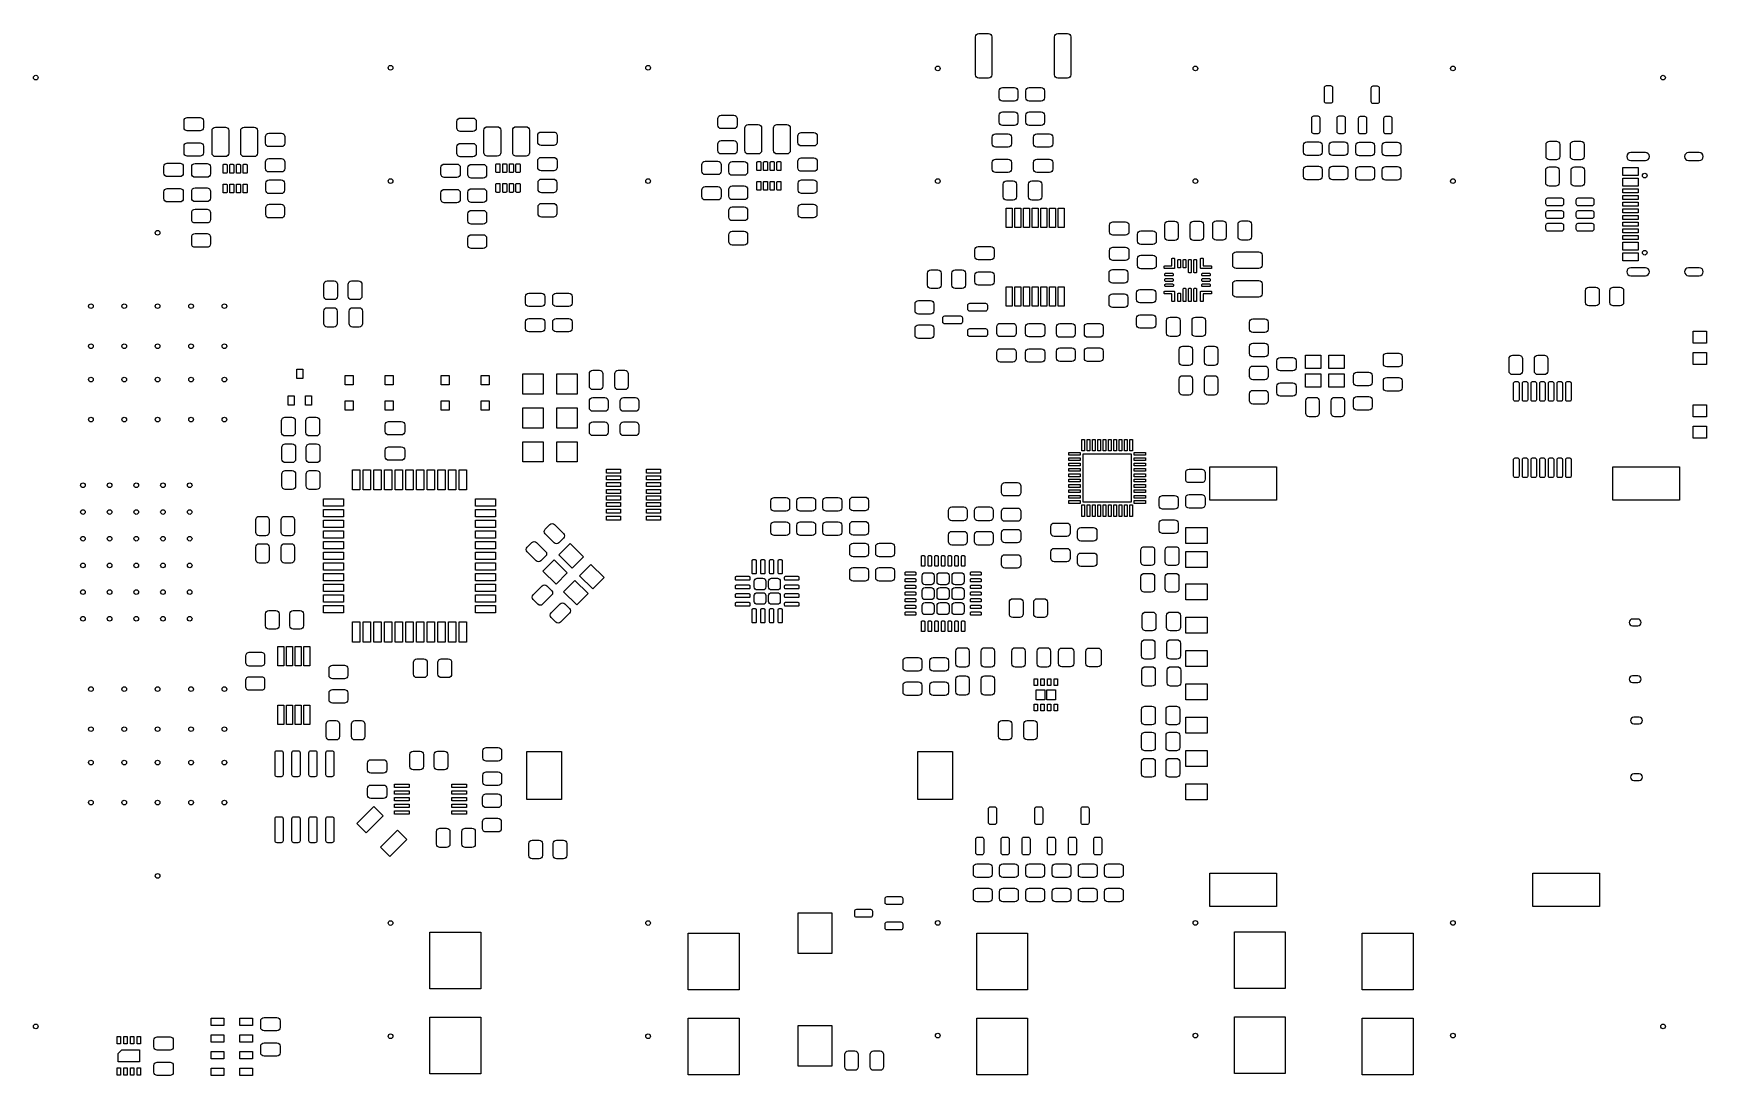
# Model space of a CAD drawing. Header units: inches. Extents: x 0.38 to 5.32, y 0.14 to 3.22.
import ezdxf

# ---------------------------------------------------------------- set-up
doc = ezdxf.new("R2010")
doc.units = ezdxf.units.IN
doc.header["$MEASUREMENT"] = 0
doc.layers.add('BLACK', color=250, linetype='CONTINUOUS')

msp = doc.modelspace()

# ---------------------------------------------------------------- linework, layer by layer
at = {"layer": 'BLACK', "linetype": 'CONTINUOUS'}
for p, q in [((3.1619, 3.2107), (3.1626, 3.2144)), ((3.1619, 3.0985), (3.1619, 3.2107)), ((3.1626, 3.2144), (3.1647, 3.2176)), ((3.1647, 3.2176), (3.1679, 3.2198)), ((3.1679, 3.2198), (3.1717, 3.2205)), ((3.1717, 3.2205), (3.2002, 3.2205)), ((3.2002, 3.2205), (3.204, 3.2198)), ((3.204, 3.2198), (3.2072, 3.2176)), ((3.2072, 3.2176), (3.2093, 3.2144)), ((3.2093, 3.2144), (3.2101, 3.2107)), ((3.2101, 3.2107), (3.2101, 3.0985)), ((3.3951, 3.2107), (3.3959, 3.2144)), ((3.3951, 3.0985), (3.3951, 3.2107)), ((3.3959, 3.2144), (3.398, 3.2176)), ((3.398, 3.2176), (3.4012, 3.2198)), ((3.4012, 3.2198), (3.405, 3.2205)), ((3.405, 3.2205), (3.4335, 3.2205)), ((3.4335, 3.2205), (3.4373, 3.2198)), ((3.4373, 3.2198), (3.4405, 3.2176)), ((3.4405, 3.2176), (3.4426, 3.2144)), ((3.4426, 3.2144), (3.4433, 3.2107)), ((3.4433, 3.2107), (3.4433, 3.0985)), ((3.1626, 3.0947), (3.1619, 3.0985)), ((3.1647, 3.0915), (3.1626, 3.0947)), ((3.1679, 3.0894), (3.1647, 3.0915)), ((3.1717, 3.0886), (3.1679, 3.0894)), ((3.2002, 3.0886), (3.1717, 3.0886)), ((3.204, 3.0894), (3.2002, 3.0886)), ((3.2072, 3.0915), (3.204, 3.0894)), ((3.2093, 3.0947), (3.2072, 3.0915)), ((3.2101, 3.0985), (3.2093, 3.0947)), ((3.2346, 3.0582), (3.2378, 3.0603)), ((3.2378, 3.0603), (3.2416, 3.0611)), ((3.2416, 3.0611), (3.277, 3.0611)), ((3.277, 3.0611), (3.2808, 3.0603)), ((3.2808, 3.0603), (3.284, 3.0582)), ((3.3134, 3.0582), (3.3165, 3.0603)), ((3.3165, 3.0603), (3.3203, 3.0611)), ((3.3203, 3.0611), (3.3557, 3.0611)), ((3.3557, 3.0611), (3.3595, 3.0603)), ((3.3595, 3.0603), (3.3627, 3.0582)), ((3.3959, 3.0947), (3.3951, 3.0985)), ((3.398, 3.0915), (3.3959, 3.0947)), ((3.4012, 3.0894), (3.398, 3.0915)), ((3.405, 3.0886), (3.4012, 3.0894)), ((3.4335, 3.0886), (3.405, 3.0886)), ((3.4373, 3.0894), (3.4335, 3.0886)), ((3.4405, 3.0915), (3.4373, 3.0894)), ((3.4426, 3.0947), (3.4405, 3.0915)), ((3.4433, 3.0985), (3.4426, 3.0947)), ((4.1914, 3.0606), (4.1918, 3.0628)), ((4.1914, 3.0202), (4.1914, 3.0606)), ((4.1918, 3.0628), (4.1931, 3.0647)), ((4.1931, 3.0647), (4.195, 3.066)), ((4.195, 3.066), (4.1973, 3.0665)), ((4.1973, 3.0665), (4.2091, 3.0665)), ((4.2091, 3.0665), (4.2114, 3.066)), ((4.2114, 3.066), (4.2133, 3.0647)), ((4.2133, 3.0647), (4.2146, 3.0628)), ((4.2146, 3.0628), (4.215, 3.0606)), ((4.215, 3.0606), (4.215, 3.0202)), ((4.3292, 3.0596), (4.3296, 3.0618)), ((4.3296, 3.0618), (4.3309, 3.0638)), ((4.3309, 3.0638), (4.3328, 3.065)), ((4.3328, 3.065), (4.3351, 3.0655)), ((4.3351, 3.0655), (4.3469, 3.0655)), ((4.3469, 3.0655), (4.3491, 3.065)), ((4.3491, 3.065), (4.3511, 3.0638)), ((4.3511, 3.0638), (4.3523, 3.0618)), ((4.3523, 3.0618), (4.3528, 3.0596)), ((3.2317, 3.0512), (3.2325, 3.055)), ((3.2317, 3.0306), (3.2317, 3.0512)), ((3.2325, 3.0268), (3.2317, 3.0306)), ((3.2325, 3.055), (3.2346, 3.0582)), ((3.2346, 3.0236), (3.2325, 3.0268)), ((3.2378, 3.0215), (3.2346, 3.0236)), ((3.2416, 3.0207), (3.2378, 3.0215)), ((3.277, 3.0207), (3.2416, 3.0207)), ((3.2808, 3.0215), (3.277, 3.0207)), ((3.284, 3.0236), (3.2808, 3.0215)), ((3.284, 3.0582), (3.2861, 3.055)), ((3.2861, 3.0268), (3.284, 3.0236)), ((3.2861, 3.055), (3.2869, 3.0512)), ((3.2869, 3.0306), (3.2861, 3.0268)), ((3.2869, 3.0512), (3.2869, 3.0306)), ((3.3105, 3.0512), (3.3112, 3.055)), ((3.3105, 3.0306), (3.3105, 3.0512)), ((3.3112, 3.0268), (3.3105, 3.0306)), ((3.3112, 3.055), (3.3134, 3.0582)), ((3.3134, 3.0236), (3.3112, 3.0268)), ((3.3165, 3.0215), (3.3134, 3.0236)), ((3.3203, 3.0207), (3.3165, 3.0215)), ((3.3557, 3.0207), (3.3203, 3.0207)), ((3.3595, 3.0215), (3.3557, 3.0207)), ((3.3627, 3.0236), (3.3595, 3.0215)), ((3.3627, 3.0582), (3.3648, 3.055)), ((3.3648, 3.0268), (3.3627, 3.0236)), ((3.3648, 3.055), (3.3656, 3.0512)), ((3.3656, 3.0306), (3.3648, 3.0268)), ((3.3656, 3.0512), (3.3656, 3.0306)), ((4.1918, 3.018), (4.1914, 3.0202)), ((4.1931, 3.016), (4.1918, 3.018)), ((4.195, 3.0148), (4.1931, 3.016)), ((4.1973, 3.0143), (4.195, 3.0148)), ((4.2091, 3.0143), (4.1973, 3.0143)), ((4.2114, 3.0148), (4.2091, 3.0143)), ((4.2133, 3.016), (4.2114, 3.0148)), ((4.2146, 3.018), (4.2133, 3.016)), ((4.215, 3.0202), (4.2146, 3.018)), ((4.3292, 3.0192), (4.3292, 3.0596)), ((4.3296, 3.017), (4.3292, 3.0192)), ((4.3309, 3.0151), (4.3296, 3.017)), ((4.3328, 3.0138), (4.3309, 3.0151)), ((4.3351, 3.0133), (4.3328, 3.0138)), ((4.3469, 3.0133), (4.3351, 3.0133)), ((4.3491, 3.0138), (4.3469, 3.0133)), ((4.3511, 3.0151), (4.3491, 3.0138)), ((4.3523, 3.017), (4.3511, 3.0151)), ((4.3528, 3.0192), (4.3523, 3.017)), ((4.3528, 3.0596), (4.3528, 3.0192)), ((0.8272, 2.9628), (0.828, 2.9666)), ((0.8272, 2.9431), (0.8272, 2.9628)), ((0.828, 2.9666), (0.8301, 2.9698)), ((0.8301, 2.9698), (0.8333, 2.9719)), ((0.8333, 2.9719), (0.837, 2.9727)), ((0.837, 2.9727), (0.8744, 2.9727)), ((0.8744, 2.9727), (0.8782, 2.9719)), ((0.8782, 2.9719), (0.8814, 2.9698)), ((0.8814, 2.9698), (0.8835, 2.9666)), ((0.8835, 2.9666), (0.8843, 2.9628)), ((0.8843, 2.9628), (0.8843, 2.9431)), ((1.6323, 2.9611), (1.6331, 2.9648)), ((1.6331, 2.9648), (1.6352, 2.968)), ((1.6352, 2.968), (1.6384, 2.9702)), ((1.6384, 2.9702), (1.6422, 2.9709)), ((1.6422, 2.9709), (1.6796, 2.9709)), ((1.6796, 2.9709), (1.6833, 2.9702)), ((1.6833, 2.9702), (1.6865, 2.968)), ((1.6865, 2.968), (1.6887, 2.9648)), ((1.6887, 2.9648), (1.6894, 2.9611)), ((2.402, 2.9691), (2.4028, 2.9729)), ((2.402, 2.9494), (2.402, 2.9691)), ((2.4028, 2.9729), (2.4049, 2.9761)), ((2.4049, 2.9761), (2.4081, 2.9782)), ((2.4081, 2.9782), (2.4119, 2.979)), ((2.4119, 2.979), (2.4493, 2.979)), ((2.4493, 2.979), (2.453, 2.9782)), ((2.453, 2.9782), (2.4562, 2.9761)), ((2.4562, 2.9761), (2.4583, 2.9729)), ((2.4583, 2.9729), (2.4591, 2.9691)), ((2.4591, 2.9691), (2.4591, 2.9494)), ((3.2317, 2.9794), (3.2325, 2.9831)), ((3.2317, 2.9587), (3.2317, 2.9794)), ((3.2325, 2.9831), (3.2346, 2.9863)), ((3.2346, 2.9863), (3.2378, 2.9885)), ((3.2378, 2.9885), (3.2416, 2.9892)), ((3.2416, 2.9892), (3.277, 2.9892)), ((3.277, 2.9892), (3.2808, 2.9885)), ((3.2808, 2.9885), (3.284, 2.9863)), ((3.284, 2.9863), (3.2861, 2.9831)), ((3.2861, 2.9831), (3.2869, 2.9794)), ((3.2869, 2.9794), (3.2869, 2.9587)), ((3.3105, 2.9794), (3.3112, 2.9831)), ((3.3105, 2.9587), (3.3105, 2.9794)), ((3.3112, 2.9831), (3.3134, 2.9863)), ((3.3134, 2.9863), (3.3165, 2.9885)), ((3.3165, 2.9885), (3.3203, 2.9892)), ((3.3203, 2.9892), (3.3557, 2.9892)), ((3.3557, 2.9892), (3.3595, 2.9885)), ((3.3595, 2.9885), (3.3627, 2.9863)), ((3.3627, 2.9863), (3.3648, 2.9831)), ((3.3648, 2.9831), (3.3656, 2.9794)), ((3.3656, 2.9794), (3.3656, 2.9587)), ((4.154, 2.971), (4.1544, 2.9733)), ((4.154, 2.9306), (4.154, 2.971)), ((4.1544, 2.9733), (4.1557, 2.9752)), ((4.1557, 2.9752), (4.1576, 2.9765)), ((4.1576, 2.9765), (4.1599, 2.9769)), ((4.1599, 2.9769), (4.1717, 2.9769)), ((4.1717, 2.9769), (4.174, 2.9765)), ((4.174, 2.9765), (4.1759, 2.9752)), ((4.1759, 2.9752), (4.1771, 2.9733)), ((4.1771, 2.9733), (4.1776, 2.971)), ((4.1776, 2.971), (4.1776, 2.9306)), ((4.2288, 2.971), (4.2292, 2.9733)), ((4.2288, 2.9306), (4.2288, 2.971)), ((4.2292, 2.9733), (4.2305, 2.9752)), ((4.2305, 2.9752), (4.2324, 2.9765)), ((4.2324, 2.9765), (4.2347, 2.9769)), ((4.2347, 2.9769), (4.2465, 2.9769)), ((4.2465, 2.9769), (4.2488, 2.9765)), ((4.2488, 2.9765), (4.2507, 2.9752)), ((4.2507, 2.9752), (4.252, 2.9733)), ((4.252, 2.9733), (4.2524, 2.971)), ((4.2524, 2.971), (4.2524, 2.9306)), ((4.2918, 2.97), (4.2922, 2.9723)), ((4.2918, 2.9297), (4.2918, 2.97)), ((4.2922, 2.9723), (4.2935, 2.9742)), ((4.2935, 2.9742), (4.2954, 2.9755)), ((4.2954, 2.9755), (4.2977, 2.9759)), ((4.2977, 2.9759), (4.3095, 2.9759)), ((4.3095, 2.9759), (4.3117, 2.9755)), ((4.3117, 2.9755), (4.3137, 2.9742)), ((4.3137, 2.9742), (4.3149, 2.9723)), ((4.3149, 2.9723), (4.3154, 2.97)), ((4.3154, 2.97), (4.3154, 2.9297)), ((4.3666, 2.97), (4.367, 2.9723)), ((4.3666, 2.9297), (4.3666, 2.97)), ((4.367, 2.9723), (4.3683, 2.9742)), ((4.3683, 2.9742), (4.3702, 2.9755)), ((4.3702, 2.9755), (4.3725, 2.9759)), ((4.3725, 2.9759), (4.3843, 2.9759)), ((4.3843, 2.9759), (4.3866, 2.9755)), ((4.3866, 2.9755), (4.3885, 2.9742)), ((4.3885, 2.9742), (4.3897, 2.9723)), ((4.3897, 2.9723), (4.3902, 2.97)), ((4.3902, 2.97), (4.3902, 2.9297)), ((0.828, 2.9394), (0.8272, 2.9431)), ((0.8301, 2.9362), (0.828, 2.9394)), ((0.8333, 2.9341), (0.8301, 2.9362)), ((0.837, 2.9333), (0.8333, 2.9341)), ((0.8744, 2.9333), (0.837, 2.9333)), ((0.8782, 2.9341), (0.8744, 2.9333)), ((0.8814, 2.9362), (0.8782, 2.9341)), ((0.8835, 2.9394), (0.8814, 2.9362)), ((0.8843, 2.9431), (0.8835, 2.9394)), ((0.9099, 2.9338), (0.9106, 2.9376)), ((0.9099, 2.8669), (0.9099, 2.9338)), ((0.9106, 2.9376), (0.9128, 2.9408)), ((0.9128, 2.9408), (0.916, 2.9429)), ((0.916, 2.9429), (0.9197, 2.9436)), ((0.9197, 2.9436), (0.9493, 2.9436)), ((0.9493, 2.9436), (0.953, 2.9429)), ((0.953, 2.9429), (0.9562, 2.9408)), ((0.9562, 2.9408), (0.9583, 2.9376)), ((0.9583, 2.9376), (0.9591, 2.9338)), ((0.9591, 2.9338), (0.9591, 2.8669)), ((0.9945, 2.9338), (0.9953, 2.9376)), ((0.9945, 2.8669), (0.9945, 2.9338)), ((0.9953, 2.9376), (0.9974, 2.9408)), ((0.9974, 2.9408), (1.0006, 2.9429)), ((1.0006, 2.9429), (1.0044, 2.9436)), ((1.0044, 2.9436), (1.0339, 2.9436)), ((1.0339, 2.9436), (1.0377, 2.9429)), ((1.0377, 2.9429), (1.0409, 2.9408)), ((1.0409, 2.9408), (1.043, 2.9376)), ((1.043, 2.9376), (1.0437, 2.9338)), ((1.0437, 2.9338), (1.0437, 2.8669)), ((1.0674, 2.9161), (1.0681, 2.9198)), ((1.0674, 2.8964), (1.0674, 2.9161)), ((1.0681, 2.9198), (1.0702, 2.923)), ((1.0702, 2.923), (1.0734, 2.9252)), ((1.0734, 2.9252), (1.0772, 2.9259)), ((1.0772, 2.9259), (1.1146, 2.9259)), ((1.1146, 2.9259), (1.1184, 2.9252)), ((1.1184, 2.9252), (1.1216, 2.923)), ((1.1216, 2.923), (1.1237, 2.9198)), ((1.1237, 2.9198), (1.1244, 2.9161)), ((1.1244, 2.9161), (1.1244, 2.8964)), ((1.6323, 2.9414), (1.6323, 2.9611)), ((1.6331, 2.9376), (1.6323, 2.9414)), ((1.6352, 2.9344), (1.6331, 2.9376)), ((1.6384, 2.9323), (1.6352, 2.9344)), ((1.6422, 2.9315), (1.6384, 2.9323)), ((1.6796, 2.9315), (1.6422, 2.9315)), ((1.6833, 2.9323), (1.6796, 2.9315)), ((1.6865, 2.9344), (1.6833, 2.9323)), ((1.6887, 2.9376), (1.6865, 2.9344)), ((1.6894, 2.9414), (1.6887, 2.9376)), ((1.6894, 2.9611), (1.6894, 2.9414)), ((1.712, 2.9355), (1.7128, 2.9392)), ((1.712, 2.8685), (1.712, 2.9355)), ((1.7128, 2.9392), (1.7149, 2.9424)), ((1.7149, 2.9424), (1.7181, 2.9446)), ((1.7181, 2.9446), (1.7219, 2.9453)), ((1.7219, 2.9453), (1.7514, 2.9453)), ((1.7514, 2.9453), (1.7552, 2.9446)), ((1.7552, 2.9446), (1.7584, 2.9424)), ((1.7584, 2.9424), (1.7605, 2.9392)), ((1.7605, 2.9392), (1.7613, 2.9355)), ((1.7613, 2.9355), (1.7613, 2.8685)), ((1.7967, 2.9355), (1.7974, 2.9392)), ((1.7967, 2.8685), (1.7967, 2.9355)), ((1.7974, 2.9392), (1.7996, 2.9424)), ((1.7996, 2.9424), (1.8028, 2.9446)), ((1.8028, 2.9446), (1.8065, 2.9453)), ((1.8065, 2.9453), (1.8361, 2.9453)), ((1.8361, 2.9453), (1.8398, 2.9446)), ((1.8398, 2.9446), (1.843, 2.9424)), ((1.843, 2.9424), (1.8452, 2.9392)), ((1.8452, 2.9392), (1.8459, 2.9355)), ((1.8459, 2.9355), (1.8459, 2.8685)), ((1.8705, 2.9197), (1.8713, 2.9235)), ((1.8705, 2.9), (1.8705, 2.9197)), ((1.8713, 2.9235), (1.8734, 2.9267)), ((1.8734, 2.9267), (1.8766, 2.9288)), ((1.8766, 2.9288), (1.8804, 2.9296)), ((1.8804, 2.9296), (1.9178, 2.9296)), ((1.9178, 2.9296), (1.9215, 2.9288)), ((1.9215, 2.9288), (1.9247, 2.9267)), ((1.9247, 2.9267), (1.9268, 2.9235)), ((1.9268, 2.9235), (1.9276, 2.9197)), ((1.9276, 2.9197), (1.9276, 2.9)), ((2.4028, 2.9457), (2.402, 2.9494)), ((2.4049, 2.9425), (2.4028, 2.9457)), ((2.4081, 2.9404), (2.4049, 2.9425)), ((2.4119, 2.9396), (2.4081, 2.9404)), ((2.4493, 2.9396), (2.4119, 2.9396)), ((2.453, 2.9404), (2.4493, 2.9396)), ((2.4562, 2.9425), (2.453, 2.9404)), ((2.4583, 2.9457), (2.4562, 2.9425)), ((2.4591, 2.9494), (2.4583, 2.9457)), ((2.4817, 2.9416), (2.4825, 2.9453)), ((2.4817, 2.8746), (2.4817, 2.9416)), ((2.4825, 2.9453), (2.4846, 2.9485)), ((2.4846, 2.9485), (2.4878, 2.9507)), ((2.4878, 2.9507), (2.4916, 2.9514)), ((2.4916, 2.9514), (2.5211, 2.9514)), ((2.5211, 2.9514), (2.5249, 2.9507)), ((2.5249, 2.9507), (2.5281, 2.9485)), ((2.5281, 2.9485), (2.5302, 2.9453)), ((2.5302, 2.9453), (2.5309, 2.9416)), ((2.5309, 2.9416), (2.5309, 2.8746)), ((2.5664, 2.9416), (2.5671, 2.9453)), ((2.5664, 2.8746), (2.5664, 2.9416)), ((2.5671, 2.9453), (2.5693, 2.9485)), ((2.5693, 2.9485), (2.5725, 2.9507)), ((2.5725, 2.9507), (2.5762, 2.9514)), ((2.5762, 2.9514), (2.6057, 2.9514)), ((2.6057, 2.9514), (2.6095, 2.9507)), ((2.6095, 2.9507), (2.6127, 2.9485)), ((2.6127, 2.9485), (2.6148, 2.9453)), ((2.6148, 2.9453), (2.6156, 2.9416)), ((2.6156, 2.9416), (2.6156, 2.8746)), ((2.6382, 2.918), (2.639, 2.9217)), ((2.6382, 2.8983), (2.6382, 2.918)), ((2.639, 2.9217), (2.6411, 2.9249)), ((2.6411, 2.9249), (2.6443, 2.927)), ((2.6443, 2.927), (2.6481, 2.9278)), ((2.6481, 2.9278), (2.6855, 2.9278)), ((2.6855, 2.9278), (2.6892, 2.927)), ((2.6892, 2.927), (2.6924, 2.9249)), ((2.6924, 2.9249), (2.6946, 2.9217)), ((2.6946, 2.9217), (2.6953, 2.918)), ((2.6953, 2.918), (2.6953, 2.8983)), ((3.2111, 2.9144), (3.2118, 2.9182)), ((3.2111, 2.8947), (3.2111, 2.9144)), ((3.2118, 2.9182), (3.2139, 2.9214)), ((3.2139, 2.9214), (3.2171, 2.9235)), ((3.2171, 2.9235), (3.2209, 2.9243)), ((3.2209, 2.9243), (3.2583, 2.9243)), ((3.2325, 2.9549), (3.2317, 2.9587)), ((3.2346, 2.9517), (3.2325, 2.9549)), ((3.2378, 2.9496), (3.2346, 2.9517)), ((3.2416, 2.9489), (3.2378, 2.9496)), ((3.277, 2.9489), (3.2416, 2.9489)), ((3.2583, 2.9243), (3.2621, 2.9235)), ((3.2621, 2.9235), (3.2653, 2.9214)), ((3.2653, 2.9214), (3.2674, 2.9182)), ((3.2674, 2.9182), (3.2681, 2.9144)), ((3.2681, 2.9144), (3.2681, 2.8947)), ((3.2808, 2.9496), (3.277, 2.9489)), ((3.284, 2.9517), (3.2808, 2.9496)), ((3.2861, 2.9549), (3.284, 2.9517)), ((3.2869, 2.9587), (3.2861, 2.9549)), ((3.3112, 2.9549), (3.3105, 2.9587)), ((3.3134, 2.9517), (3.3112, 2.9549)), ((3.3165, 2.9496), (3.3134, 2.9517)), ((3.3203, 2.9489), (3.3165, 2.9496)), ((3.3557, 2.9489), (3.3203, 2.9489)), ((3.3331, 2.9144), (3.3339, 2.9182)), ((3.3331, 2.8947), (3.3331, 2.9144)), ((3.3339, 2.9182), (3.336, 2.9214)), ((3.336, 2.9214), (3.3392, 2.9235)), ((3.3392, 2.9235), (3.343, 2.9243)), ((3.343, 2.9243), (3.3804, 2.9243)), ((3.3595, 2.9496), (3.3557, 2.9489)), ((3.3627, 2.9517), (3.3595, 2.9496)), ((3.3648, 2.9549), (3.3627, 2.9517)), ((3.3656, 2.9587), (3.3648, 2.9549)), ((3.3804, 2.9243), (3.3841, 2.9235)), ((3.3841, 2.9235), (3.3873, 2.9214)), ((3.3873, 2.9214), (3.3894, 2.9182)), ((3.3894, 2.9182), (3.3902, 2.9144)), ((3.3902, 2.9144), (3.3902, 2.8947)), ((4.1544, 2.9284), (4.154, 2.9306)), ((4.1557, 2.9265), (4.1544, 2.9284)), ((4.1576, 2.9252), (4.1557, 2.9265)), ((4.1599, 2.9247), (4.1576, 2.9252)), ((4.1717, 2.9247), (4.1599, 2.9247)), ((4.174, 2.9252), (4.1717, 2.9247)), ((4.1759, 2.9265), (4.174, 2.9252)), ((4.1771, 2.9284), (4.1759, 2.9265)), ((4.1776, 2.9306), (4.1771, 2.9284)), ((4.2292, 2.9284), (4.2288, 2.9306)), ((4.2305, 2.9265), (4.2292, 2.9284)), ((4.2324, 2.9252), (4.2305, 2.9265)), ((4.2347, 2.9247), (4.2324, 2.9252)), ((4.2465, 2.9247), (4.2347, 2.9247)), ((4.2488, 2.9252), (4.2465, 2.9247)), ((4.2507, 2.9265), (4.2488, 2.9252)), ((4.252, 2.9284), (4.2507, 2.9265)), ((4.2524, 2.9306), (4.252, 2.9284)), ((4.2922, 2.9274), (4.2918, 2.9297)), ((4.2935, 2.9255), (4.2922, 2.9274)), ((4.2954, 2.9242), (4.2935, 2.9255)), ((4.2977, 2.9238), (4.2954, 2.9242)), ((4.3095, 2.9238), (4.2977, 2.9238)), ((4.3117, 2.9242), (4.3095, 2.9238)), ((4.3137, 2.9255), (4.3117, 2.9242)), ((4.3149, 2.9274), (4.3137, 2.9255)), ((4.3154, 2.9297), (4.3149, 2.9274)), ((4.367, 2.9274), (4.3666, 2.9297)), ((4.3683, 2.9255), (4.367, 2.9274)), ((4.3702, 2.9242), (4.3683, 2.9255)), ((4.3725, 2.9238), (4.3702, 2.9242)), ((4.3843, 2.9238), (4.3725, 2.9238)), ((4.3866, 2.9242), (4.3843, 2.9238)), ((4.3885, 2.9255), (4.3866, 2.9242)), ((4.3897, 2.9274), (4.3885, 2.9255)), ((4.3902, 2.9297), (4.3897, 2.9274)), ((0.8272, 2.888), (0.828, 2.8918)), ((0.8272, 2.8683), (0.8272, 2.888)), ((0.828, 2.8646), (0.8272, 2.8683)), ((0.828, 2.8918), (0.8301, 2.895)), ((0.8301, 2.8614), (0.828, 2.8646)), ((0.8301, 2.895), (0.8333, 2.8971)), ((0.8333, 2.8971), (0.837, 2.8979)), ((0.837, 2.8979), (0.8744, 2.8979)), ((0.8744, 2.8979), (0.8782, 2.8971)), ((0.8782, 2.8971), (0.8814, 2.895)), ((0.8814, 2.895), (0.8835, 2.8918)), ((0.8835, 2.8646), (0.8814, 2.8614)), ((0.8835, 2.8918), (0.8843, 2.888)), ((0.8843, 2.8683), (0.8835, 2.8646)), ((0.8843, 2.888), (0.8843, 2.8683)), ((0.9106, 2.8631), (0.9099, 2.8669)), ((0.9128, 2.8599), (0.9106, 2.8631)), ((0.9583, 2.8631), (0.9562, 2.8599)), ((0.9591, 2.8669), (0.9583, 2.8631)), ((0.9953, 2.8631), (0.9945, 2.8669)), ((0.9974, 2.8599), (0.9953, 2.8631)), ((1.043, 2.8631), (1.0409, 2.8599)), ((1.0437, 2.8669), (1.043, 2.8631)), ((1.0681, 2.8926), (1.0674, 2.8964)), ((1.0702, 2.8894), (1.0681, 2.8926)), ((1.0734, 2.8873), (1.0702, 2.8894)), ((1.0772, 2.8866), (1.0734, 2.8873)), ((1.1146, 2.8866), (1.0772, 2.8866)), ((1.1184, 2.8873), (1.1146, 2.8866)), ((1.1216, 2.8894), (1.1184, 2.8873)), ((1.1237, 2.8926), (1.1216, 2.8894)), ((1.1244, 2.8964), (1.1237, 2.8926)), ((1.6323, 2.8863), (1.6331, 2.89)), ((1.6323, 2.8666), (1.6323, 2.8863)), ((1.6331, 2.8628), (1.6323, 2.8666)), ((1.6331, 2.89), (1.6352, 2.8932)), ((1.6352, 2.8596), (1.6331, 2.8628)), ((1.6352, 2.8932), (1.6384, 2.8954)), ((1.6384, 2.8954), (1.6422, 2.8961)), ((1.6422, 2.8961), (1.6796, 2.8961)), ((1.6796, 2.8961), (1.6833, 2.8954)), ((1.6833, 2.8954), (1.6865, 2.8932)), ((1.6865, 2.8932), (1.6887, 2.89)), ((1.6887, 2.8628), (1.6865, 2.8596)), ((1.6887, 2.89), (1.6894, 2.8863)), ((1.6894, 2.8666), (1.6887, 2.8628)), ((1.6894, 2.8863), (1.6894, 2.8666)), ((1.7128, 2.8648), (1.712, 2.8685)), ((1.7149, 2.8616), (1.7128, 2.8648)), ((1.7605, 2.8648), (1.7584, 2.8616)), ((1.7613, 2.8685), (1.7605, 2.8648)), ((1.7974, 2.8648), (1.7967, 2.8685)), ((1.7996, 2.8616), (1.7974, 2.8648)), ((1.8452, 2.8648), (1.843, 2.8616)), ((1.8459, 2.8685), (1.8452, 2.8648)), ((1.8713, 2.8963), (1.8705, 2.9)), ((1.8734, 2.8931), (1.8713, 2.8963)), ((1.8766, 2.8909), (1.8734, 2.8931)), ((1.8804, 2.8902), (1.8766, 2.8909)), ((1.9178, 2.8902), (1.8804, 2.8902)), ((1.9215, 2.8909), (1.9178, 2.8902)), ((1.9247, 2.8931), (1.9215, 2.8909)), ((1.9268, 2.8963), (1.9247, 2.8931)), ((1.9276, 2.9), (1.9268, 2.8963)), ((2.402, 2.8943), (2.4028, 2.8981)), ((2.402, 2.8746), (2.402, 2.8943)), ((2.4028, 2.8709), (2.402, 2.8746)), ((2.4028, 2.8981), (2.4049, 2.9013)), ((2.4049, 2.8677), (2.4028, 2.8709)), ((2.4049, 2.9013), (2.4081, 2.9034)), ((2.4081, 2.8656), (2.4049, 2.8677)), ((2.4081, 2.9034), (2.4119, 2.9042)), ((2.4119, 2.8648), (2.4081, 2.8656)), ((2.4119, 2.9042), (2.4493, 2.9042)), ((2.4493, 2.8648), (2.4119, 2.8648)), ((2.4493, 2.9042), (2.453, 2.9034)), ((2.453, 2.8656), (2.4493, 2.8648)), ((2.453, 2.9034), (2.4562, 2.9013)), ((2.4562, 2.8677), (2.453, 2.8656)), ((2.4562, 2.9013), (2.4583, 2.8981)), ((2.4583, 2.8709), (2.4562, 2.8677)), ((2.4583, 2.8981), (2.4591, 2.8943)), ((2.4591, 2.8746), (2.4583, 2.8709)), ((2.4591, 2.8943), (2.4591, 2.8746)), ((2.4825, 2.8709), (2.4817, 2.8746)), ((2.4846, 2.8677), (2.4825, 2.8709)), ((2.4878, 2.8656), (2.4846, 2.8677)), ((2.4916, 2.8648), (2.4878, 2.8656)), ((2.5211, 2.8648), (2.4916, 2.8648)), ((2.5249, 2.8656), (2.5211, 2.8648)), ((2.5281, 2.8677), (2.5249, 2.8656)), ((2.5302, 2.8709), (2.5281, 2.8677)), ((2.5309, 2.8746), (2.5302, 2.8709)), ((2.5671, 2.8709), (2.5664, 2.8746)), ((2.5693, 2.8677), (2.5671, 2.8709)), ((2.5725, 2.8656), (2.5693, 2.8677)), ((2.5762, 2.8648), (2.5725, 2.8656)), ((2.6057, 2.8648), (2.5762, 2.8648)), ((2.6095, 2.8656), (2.6057, 2.8648)), ((2.6127, 2.8677), (2.6095, 2.8656)), ((2.6148, 2.8709), (2.6127, 2.8677)), ((2.6156, 2.8746), (2.6148, 2.8709)), ((2.639, 2.8945), (2.6382, 2.8983)), ((2.6411, 2.8913), (2.639, 2.8945)), ((2.6443, 2.8892), (2.6411, 2.8913)), ((2.6481, 2.8884), (2.6443, 2.8892)), ((2.6855, 2.8884), (2.6481, 2.8884)), ((2.6892, 2.8892), (2.6855, 2.8884)), ((2.6924, 2.8913), (2.6892, 2.8892)), ((2.6946, 2.8945), (2.6924, 2.8913)), ((2.6953, 2.8983), (2.6946, 2.8945)), ((3.2118, 2.891), (3.2111, 2.8947)), ((3.2139, 2.8878), (3.2118, 2.891)), ((3.2171, 2.8856), (3.2139, 2.8878)), ((3.2209, 2.8849), (3.2171, 2.8856)), ((3.2583, 2.8849), (3.2209, 2.8849)), ((3.2621, 2.8856), (3.2583, 2.8849)), ((3.2653, 2.8878), (3.2621, 2.8856)), ((3.2674, 2.891), (3.2653, 2.8878)), ((3.2681, 2.8947), (3.2674, 2.891)), ((3.3339, 2.891), (3.3331, 2.8947)), ((3.336, 2.8878), (3.3339, 2.891)), ((3.3392, 2.8856), (3.336, 2.8878)), ((3.343, 2.8849), (3.3392, 2.8856)), ((3.3804, 2.8849), (3.343, 2.8849)), ((3.3841, 2.8856), (3.3804, 2.8849)), ((3.3873, 2.8878), (3.3841, 2.8856)), ((3.3894, 2.891), (3.3873, 2.8878)), ((3.3902, 2.8947), (3.3894, 2.891)), ((4.1294, 2.8908), (4.1301, 2.8946)), ((4.1294, 2.8701), (4.1294, 2.8908)), ((4.1301, 2.8664), (4.1294, 2.8701)), ((4.1301, 2.8946), (4.1323, 2.8977)), ((4.1323, 2.8632), (4.1301, 2.8664)), ((4.1323, 2.8977), (4.1354, 2.8999)), ((4.1354, 2.861), (4.1323, 2.8632)), ((4.1354, 2.8999), (4.1392, 2.9006)), ((4.1392, 2.9006), (4.1746, 2.9006)), ((4.1746, 2.9006), (4.1784, 2.8999)), ((4.1784, 2.8999), (4.1816, 2.8977)), ((4.1816, 2.8632), (4.1784, 2.861)), ((4.1816, 2.8977), (4.1837, 2.8946)), ((4.1837, 2.8664), (4.1816, 2.8632)), ((4.1837, 2.8946), (4.1845, 2.8908)), ((4.1845, 2.8701), (4.1837, 2.8664)), ((4.1845, 2.8908), (4.1845, 2.8701)), ((4.2052, 2.8908), (4.2059, 2.8946)), ((4.2052, 2.8701), (4.2052, 2.8908)), ((4.2059, 2.8664), (4.2052, 2.8701)), ((4.2059, 2.8946), (4.208, 2.8977)), ((4.208, 2.8632), (4.2059, 2.8664)), ((4.208, 2.8977), (4.2112, 2.8999)), ((4.2112, 2.861), (4.208, 2.8632)), ((4.2112, 2.8999), (4.215, 2.9006)), ((4.215, 2.9006), (4.2504, 2.9006)), ((4.2504, 2.9006), (4.2542, 2.8999)), ((4.2542, 2.8999), (4.2574, 2.8977)), ((4.2574, 2.8632), (4.2542, 2.861)), ((4.2574, 2.8977), (4.2595, 2.8946)), ((4.2595, 2.8664), (4.2574, 2.8632)), ((4.2595, 2.8946), (4.2603, 2.8908)), ((4.2603, 2.8701), (4.2595, 2.8664)), ((4.2603, 2.8908), (4.2603, 2.8701)), ((4.2839, 2.8898), (4.2846, 2.8936)), ((4.2839, 2.8691), (4.2839, 2.8898)), ((4.2846, 2.8654), (4.2839, 2.8691)), ((4.2846, 2.8936), (4.2868, 2.8968)), ((4.2868, 2.8622), (4.2846, 2.8654)), ((4.2868, 2.8968), (4.29, 2.8989)), ((4.29, 2.8989), (4.2937, 2.8996)), ((4.2937, 2.8996), (4.3292, 2.8996)), ((4.3292, 2.8996), (4.3329, 2.8989)), ((4.3329, 2.8989), (4.3361, 2.8968)), ((4.3361, 2.8968), (4.3383, 2.8936)), ((4.3383, 2.8654), (4.3361, 2.8622)), ((4.3383, 2.8936), (4.339, 2.8898)), ((4.339, 2.8691), (4.3383, 2.8654)), ((4.339, 2.8898), (4.339, 2.8691)), ((4.3617, 2.8898), (4.3624, 2.8936)), ((4.3617, 2.8691), (4.3617, 2.8898)), ((4.3624, 2.8654), (4.3617, 2.8691)), ((4.3624, 2.8936), (4.3645, 2.8968)), ((4.3645, 2.8622), (4.3624, 2.8654)), ((4.3645, 2.8968), (4.3677, 2.8989)), ((4.3677, 2.8989), (4.3715, 2.8996)), ((4.3715, 2.8996), (4.4069, 2.8996)), ((4.4069, 2.8996), (4.4107, 2.8989)), ((4.4107, 2.8989), (4.4139, 2.8968)), ((4.4139, 2.8968), (4.416, 2.8936)), ((4.416, 2.8654), (4.4139, 2.8622)), ((4.416, 2.8936), (4.4168, 2.8898)), ((4.4168, 2.8691), (4.416, 2.8654)), ((4.4168, 2.8898), (4.4168, 2.8691)), ((4.8449, 2.8928), (4.8457, 2.8965)), ((4.8449, 2.8573), (4.8449, 2.8928)), ((4.8457, 2.8965), (4.8478, 2.8997)), ((4.8478, 2.8997), (4.851, 2.9018)), ((4.851, 2.9018), (4.8548, 2.9026)), ((4.8548, 2.9026), (4.8754, 2.9026)), ((4.8754, 2.9026), (4.8792, 2.9018)), ((4.8792, 2.9018), (4.8824, 2.8997)), ((4.8824, 2.8997), (4.8845, 2.8965)), ((4.8845, 2.8965), (4.8853, 2.8928)), ((4.8853, 2.8928), (4.8853, 2.8573)), ((4.9168, 2.8928), (4.9175, 2.8965)), ((4.9168, 2.8573), (4.9168, 2.8928)), ((4.9175, 2.8965), (4.9197, 2.8997)), ((4.9197, 2.8997), (4.9228, 2.9018)), ((4.9228, 2.9018), (4.9266, 2.9026)), ((4.9266, 2.9026), (4.9473, 2.9026)), ((4.9473, 2.9026), (4.9511, 2.9018)), ((4.9511, 2.9018), (4.9542, 2.8997)), ((4.9542, 2.8997), (4.9564, 2.8965)), ((4.9564, 2.8965), (4.9571, 2.8928)), ((4.9571, 2.8928), (4.9571, 2.8573)), ((5.138, 2.8691), (5.0947, 2.8691)), ((5.2967, 2.8691), (5.2652, 2.8691)), ((0.7681, 2.8275), (0.7689, 2.8313)), ((0.7681, 2.8078), (0.7681, 2.8275)), ((0.7689, 2.8313), (0.771, 2.8345)), ((0.771, 2.8345), (0.7742, 2.8366)), ((0.7742, 2.8366), (0.778, 2.8373)), ((0.778, 2.8373), (0.8154, 2.8373)), ((0.8154, 2.8373), (0.8192, 2.8366)), ((0.8192, 2.8366), (0.8224, 2.8345)), ((0.8224, 2.8345), (0.8245, 2.8313)), ((0.8245, 2.8313), (0.8252, 2.8275)), ((0.8252, 2.8275), (0.8252, 2.8078)), ((0.8333, 2.8593), (0.8301, 2.8614)), ((0.837, 2.8585), (0.8333, 2.8593)), ((0.8744, 2.8585), (0.837, 2.8585)), ((0.8498, 2.8265), (0.8506, 2.8303)), ((0.8498, 2.8058), (0.8498, 2.8265)), ((0.8506, 2.8303), (0.8527, 2.8335)), ((0.8527, 2.8335), (0.8559, 2.8356)), ((0.8559, 2.8356), (0.8597, 2.8364)), ((0.8597, 2.8364), (0.8951, 2.8364)), ((0.8782, 2.8593), (0.8744, 2.8585)), ((0.8814, 2.8614), (0.8782, 2.8593)), ((0.8951, 2.8364), (0.8989, 2.8356)), ((0.8989, 2.8356), (0.9021, 2.8335)), ((0.9021, 2.8335), (0.9042, 2.8303)), ((0.9042, 2.8303), (0.905, 2.8265)), ((0.905, 2.8265), (0.905, 2.8058)), ((0.916, 2.8578), (0.9128, 2.8599)), ((0.9197, 2.857), (0.916, 2.8578)), ((0.9493, 2.857), (0.9197, 2.857)), ((0.9424, 2.8324), (0.9425, 2.8332)), ((0.9424, 2.81), (0.9424, 2.8324)), ((0.9425, 2.8332), (0.9429, 2.8338)), ((0.9429, 2.8338), (0.9436, 2.8342)), ((0.9436, 2.8342), (0.9443, 2.8344)), ((0.9443, 2.8344), (0.9522, 2.8344)), ((0.953, 2.8578), (0.9493, 2.857)), ((0.9522, 2.8344), (0.953, 2.8342)), ((0.9562, 2.8599), (0.953, 2.8578)), ((0.953, 2.8342), (0.9536, 2.8338)), ((0.9536, 2.8338), (0.954, 2.8332)), ((0.954, 2.8332), (0.9542, 2.8324)), ((0.9542, 2.8324), (0.9542, 2.81)), ((0.962, 2.8324), (0.9622, 2.8332)), ((0.962, 2.81), (0.962, 2.8324)), ((0.9622, 2.8332), (0.9626, 2.8338)), ((0.9626, 2.8338), (0.9633, 2.8342)), ((0.9633, 2.8342), (0.964, 2.8344)), ((0.964, 2.8344), (0.9719, 2.8344)), ((0.9719, 2.8344), (0.9726, 2.8342)), ((0.9726, 2.8342), (0.9733, 2.8338)), ((0.9733, 2.8338), (0.9737, 2.8332)), ((0.9737, 2.8332), (0.9739, 2.8324)), ((0.9739, 2.8324), (0.9739, 2.81)), ((0.9817, 2.8324), (0.9819, 2.8332)), ((0.9817, 2.81), (0.9817, 2.8324)), ((0.9819, 2.8332), (0.9823, 2.8338)), ((0.9823, 2.8338), (0.9829, 2.8342)), ((0.9829, 2.8342), (0.9837, 2.8344)), ((0.9837, 2.8344), (0.9916, 2.8344)), ((0.9916, 2.8344), (0.9923, 2.8342)), ((0.9923, 2.8342), (0.993, 2.8338)), ((0.993, 2.8338), (0.9934, 2.8332)), ((0.9934, 2.8332), (0.9935, 2.8324)), ((0.9935, 2.8324), (0.9935, 2.81)), ((1.0006, 2.8578), (0.9974, 2.8599)), ((1.0044, 2.857), (1.0006, 2.8578)), ((1.0014, 2.8324), (1.0016, 2.8332)), ((1.0014, 2.81), (1.0014, 2.8324)), ((1.0016, 2.8332), (1.002, 2.8338)), ((1.002, 2.8338), (1.0026, 2.8342)), ((1.0026, 2.8342), (1.0034, 2.8344)), ((1.0034, 2.8344), (1.0113, 2.8344)), ((1.0339, 2.857), (1.0044, 2.857)), ((1.0113, 2.8344), (1.012, 2.8342)), ((1.012, 2.8342), (1.0127, 2.8338)), ((1.0127, 2.8338), (1.0131, 2.8332)), ((1.0131, 2.8332), (1.0132, 2.8324)), ((1.0132, 2.8324), (1.0132, 2.81)), ((1.0377, 2.8578), (1.0339, 2.857)), ((1.0409, 2.8599), (1.0377, 2.8578)), ((1.0674, 2.8413), (1.0681, 2.845)), ((1.0674, 2.8216), (1.0674, 2.8413)), ((1.0681, 2.8178), (1.0674, 2.8216)), ((1.0681, 2.845), (1.0702, 2.8482)), ((1.0702, 2.8146), (1.0681, 2.8178)), ((1.0702, 2.8482), (1.0734, 2.8504)), ((1.0734, 2.8125), (1.0702, 2.8146)), ((1.0734, 2.8504), (1.0772, 2.8511)), ((1.0772, 2.8511), (1.1146, 2.8511)), ((1.1146, 2.8511), (1.1184, 2.8504)), ((1.1184, 2.8504), (1.1216, 2.8482)), ((1.1216, 2.8146), (1.1184, 2.8125)), ((1.1216, 2.8482), (1.1237, 2.845)), ((1.1237, 2.8178), (1.1216, 2.8146)), ((1.1237, 2.845), (1.1244, 2.8413)), ((1.1244, 2.8216), (1.1237, 2.8178)), ((1.1244, 2.8413), (1.1244, 2.8216)), ((1.5851, 2.8252), (1.5858, 2.829)), ((1.5851, 2.8056), (1.5851, 2.8252)), ((1.5858, 2.829), (1.588, 2.8322)), ((1.588, 2.8322), (1.5912, 2.8343)), ((1.5912, 2.8343), (1.5949, 2.8351)), ((1.5949, 2.8351), (1.6323, 2.8351)), ((1.6323, 2.8351), (1.6361, 2.8343)), ((1.6384, 2.8575), (1.6352, 2.8596)), ((1.6361, 2.8343), (1.6393, 2.8322)), ((1.6422, 2.8567), (1.6384, 2.8575)), ((1.6393, 2.8322), (1.6414, 2.829)), ((1.6414, 2.829), (1.6422, 2.8252)), ((1.6796, 2.8567), (1.6422, 2.8567)), ((1.6422, 2.8252), (1.6422, 2.8056)), ((1.6648, 2.8243), (1.6656, 2.828)), ((1.6648, 2.8036), (1.6648, 2.8243)), ((1.6656, 2.828), (1.6677, 2.8312)), ((1.6677, 2.8312), (1.6709, 2.8333)), ((1.6709, 2.8333), (1.6746, 2.8341)), ((1.6746, 2.8341), (1.7101, 2.8341)), ((1.6833, 2.8575), (1.6796, 2.8567)), ((1.6865, 2.8596), (1.6833, 2.8575)), ((1.7101, 2.8341), (1.7138, 2.8333)), ((1.7138, 2.8333), (1.717, 2.8312)), ((1.7181, 2.8594), (1.7149, 2.8616)), ((1.717, 2.8312), (1.7192, 2.828)), ((1.7219, 2.8587), (1.7181, 2.8594)), ((1.7192, 2.828), (1.7199, 2.8243)), ((1.7199, 2.8243), (1.7199, 2.8036)), ((1.7514, 2.8587), (1.7219, 2.8587)), ((1.7475, 2.8341), (1.7476, 2.8348)), ((1.7475, 2.8117), (1.7475, 2.8341)), ((1.7476, 2.8348), (1.7481, 2.8355)), ((1.7481, 2.8355), (1.7487, 2.8359)), ((1.7487, 2.8359), (1.7494, 2.8361)), ((1.7494, 2.8361), (1.7573, 2.8361)), ((1.7552, 2.8594), (1.7514, 2.8587)), ((1.7584, 2.8616), (1.7552, 2.8594)), ((1.7573, 2.8361), (1.7581, 2.8359)), ((1.7581, 2.8359), (1.7587, 2.8355)), ((1.7587, 2.8355), (1.7591, 2.8348)), ((1.7591, 2.8348), (1.7593, 2.8341)), ((1.7593, 2.8341), (1.7593, 2.8117)), ((1.7672, 2.8341), (1.7673, 2.8348)), ((1.7672, 2.8117), (1.7672, 2.8341)), ((1.7673, 2.8348), (1.7677, 2.8355)), ((1.7677, 2.8355), (1.7684, 2.8359)), ((1.7684, 2.8359), (1.7691, 2.8361)), ((1.7691, 2.8361), (1.777, 2.8361)), ((1.777, 2.8361), (1.7778, 2.8359)), ((1.7778, 2.8359), (1.7784, 2.8355)), ((1.7784, 2.8355), (1.7788, 2.8348)), ((1.7788, 2.8348), (1.779, 2.8341)), ((1.779, 2.8341), (1.779, 2.8117)), ((1.7869, 2.8341), (1.787, 2.8348)), ((1.7869, 2.8117), (1.7869, 2.8341)), ((1.787, 2.8348), (1.7874, 2.8355)), ((1.7874, 2.8355), (1.7881, 2.8359)), ((1.7881, 2.8359), (1.7888, 2.8361)), ((1.7888, 2.8361), (1.7967, 2.8361)), ((1.7967, 2.8361), (1.7974, 2.8359)), ((1.7974, 2.8359), (1.7981, 2.8355)), ((1.7981, 2.8355), (1.7985, 2.8348)), ((1.7985, 2.8348), (1.7987, 2.8341)), ((1.7987, 2.8341), (1.7987, 2.8117)), ((1.8028, 2.8594), (1.7996, 2.8616)), ((1.8065, 2.8587), (1.8028, 2.8594)), ((1.8361, 2.8587), (1.8065, 2.8587)), ((1.8065, 2.8341), (1.8067, 2.8348)), ((1.8065, 2.8117), (1.8065, 2.8341)), ((1.8067, 2.8348), (1.8071, 2.8355)), ((1.8071, 2.8355), (1.8078, 2.8359)), ((1.8078, 2.8359), (1.8085, 2.8361)), ((1.8085, 2.8361), (1.8164, 2.8361)), ((1.8164, 2.8361), (1.8171, 2.8359)), ((1.8171, 2.8359), (1.8178, 2.8355)), ((1.8178, 2.8355), (1.8182, 2.8348)), ((1.8182, 2.8348), (1.8183, 2.8341)), ((1.8183, 2.8341), (1.8183, 2.8117)), ((1.8398, 2.8594), (1.8361, 2.8587)), ((1.843, 2.8616), (1.8398, 2.8594)), ((1.8705, 2.8449), (1.8713, 2.8487)), ((1.8705, 2.8252), (1.8705, 2.8449)), ((1.8713, 2.8215), (1.8705, 2.8252)), ((1.8713, 2.8487), (1.8734, 2.8519)), ((1.8734, 2.8183), (1.8713, 2.8215)), ((1.8734, 2.8519), (1.8766, 2.854)), ((1.8766, 2.8161), (1.8734, 2.8183)), ((1.8766, 2.854), (1.8804, 2.8548)), ((1.8804, 2.8154), (1.8766, 2.8161)), ((1.8804, 2.8548), (1.9178, 2.8548)), ((1.9178, 2.8154), (1.8804, 2.8154)), ((1.9178, 2.8548), (1.9215, 2.854)), ((1.9215, 2.8161), (1.9178, 2.8154)), ((1.9215, 2.854), (1.9247, 2.8519)), ((1.9247, 2.8183), (1.9215, 2.8161)), ((1.9247, 2.8519), (1.9268, 2.8487)), ((1.9268, 2.8215), (1.9247, 2.8183)), ((1.9268, 2.8487), (1.9276, 2.8449)), ((1.9276, 2.8252), (1.9268, 2.8215)), ((1.9276, 2.8449), (1.9276, 2.8252)), ((2.3548, 2.8333), (2.3555, 2.8371)), ((2.3548, 2.8136), (2.3548, 2.8333)), ((2.3555, 2.8099), (2.3548, 2.8136)), ((2.3555, 2.8371), (2.3576, 2.8403)), ((2.3576, 2.8403), (2.3608, 2.8424)), ((2.3608, 2.8424), (2.3646, 2.8431)), ((2.3646, 2.8431), (2.402, 2.8431)), ((2.402, 2.8431), (2.4058, 2.8424)), ((2.4058, 2.8424), (2.409, 2.8403)), ((2.409, 2.8403), (2.4111, 2.8371)), ((2.4111, 2.8371), (2.4119, 2.8333)), ((2.4119, 2.8136), (2.4111, 2.8099)), ((2.4119, 2.8333), (2.4119, 2.8136)), ((2.4345, 2.8323), (2.4352, 2.8361)), ((2.4345, 2.8117), (2.4345, 2.8323)), ((2.4352, 2.8361), (2.4374, 2.8393)), ((2.4374, 2.8393), (2.4406, 2.8414)), ((2.4406, 2.8414), (2.4443, 2.8422)), ((2.4443, 2.8422), (2.4798, 2.8422)), ((2.4798, 2.8422), (2.4835, 2.8414)), ((2.4835, 2.8414), (2.4867, 2.8393)), ((2.4867, 2.8393), (2.4889, 2.8361)), ((2.4889, 2.8361), (2.4896, 2.8323)), ((2.4896, 2.8323), (2.4896, 2.8117)), ((2.5172, 2.8402), (2.5173, 2.841)), ((2.5172, 2.8178), (2.5172, 2.8402)), ((2.5173, 2.817), (2.5172, 2.8178)), ((2.5173, 2.841), (2.5177, 2.8416)), ((2.5177, 2.8164), (2.5173, 2.817)), ((2.5177, 2.8416), (2.5184, 2.842)), ((2.5184, 2.8159), (2.5177, 2.8164)), ((2.5184, 2.842), (2.5191, 2.8422)), ((2.5191, 2.8158), (2.5184, 2.8159)), ((2.5191, 2.8422), (2.527, 2.8422)), ((2.527, 2.8158), (2.5191, 2.8158)), ((2.527, 2.8422), (2.5278, 2.842)), ((2.5278, 2.8159), (2.527, 2.8158)), ((2.5278, 2.842), (2.5284, 2.8416)), ((2.5284, 2.8164), (2.5278, 2.8159)), ((2.5284, 2.8416), (2.5288, 2.841)), ((2.5288, 2.817), (2.5284, 2.8164)), ((2.5288, 2.841), (2.529, 2.8402)), ((2.529, 2.8178), (2.5288, 2.817)), ((2.529, 2.8402), (2.529, 2.8178)), ((2.5369, 2.8402), (2.537, 2.841)), ((2.5369, 2.8178), (2.5369, 2.8402)), ((2.537, 2.817), (2.5369, 2.8178)), ((2.537, 2.841), (2.5374, 2.8416)), ((2.5374, 2.8164), (2.537, 2.817)), ((2.5374, 2.8416), (2.5381, 2.842)), ((2.5381, 2.8159), (2.5374, 2.8164)), ((2.5381, 2.842), (2.5388, 2.8422)), ((2.5388, 2.8158), (2.5381, 2.8159)), ((2.5388, 2.8422), (2.5467, 2.8422)), ((2.5467, 2.8158), (2.5388, 2.8158)), ((2.5467, 2.8422), (2.5474, 2.842)), ((2.5474, 2.8159), (2.5467, 2.8158)), ((2.5474, 2.842), (2.5481, 2.8416)), ((2.5481, 2.8164), (2.5474, 2.8159)), ((2.5481, 2.8416), (2.5485, 2.841)), ((2.5485, 2.817), (2.5481, 2.8164)), ((2.5485, 2.841), (2.5487, 2.8402)), ((2.5487, 2.8178), (2.5485, 2.817)), ((2.5487, 2.8402), (2.5487, 2.8178)), ((2.5565, 2.8402), (2.5567, 2.841)), ((2.5565, 2.8178), (2.5565, 2.8402)), ((2.5567, 2.817), (2.5565, 2.8178)), ((2.5567, 2.841), (2.5571, 2.8416)), ((2.5571, 2.8164), (2.5567, 2.817)), ((2.5571, 2.8416), (2.5578, 2.842)), ((2.5578, 2.8159), (2.5571, 2.8164)), ((2.5578, 2.842), (2.5585, 2.8422)), ((2.5585, 2.8158), (2.5578, 2.8159)), ((2.5585, 2.8422), (2.5664, 2.8422)), ((2.5664, 2.8158), (2.5585, 2.8158)), ((2.5664, 2.8422), (2.5671, 2.842)), ((2.5671, 2.8159), (2.5664, 2.8158)), ((2.5671, 2.842), (2.5678, 2.8416)), ((2.5678, 2.8164), (2.5671, 2.8159)), ((2.5678, 2.8416), (2.5682, 2.841)), ((2.5682, 2.817), (2.5678, 2.8164)), ((2.5682, 2.841), (2.5683, 2.8402)), ((2.5683, 2.8178), (2.5682, 2.817)), ((2.5683, 2.8402), (2.5683, 2.8178)), ((2.5762, 2.8402), (2.5764, 2.841)), ((2.5762, 2.8178), (2.5762, 2.8402)), ((2.5764, 2.817), (2.5762, 2.8178)), ((2.5764, 2.841), (2.5768, 2.8416)), ((2.5768, 2.8164), (2.5764, 2.817)), ((2.5768, 2.8416), (2.5774, 2.842)), ((2.5774, 2.8159), (2.5768, 2.8164)), ((2.5774, 2.842), (2.5782, 2.8422)), ((2.5782, 2.8158), (2.5774, 2.8159)), ((2.5782, 2.8422), (2.5861, 2.8422)), ((2.5861, 2.8158), (2.5782, 2.8158)), ((2.5861, 2.8422), (2.5868, 2.842)), ((2.5868, 2.8159), (2.5861, 2.8158)), ((2.5868, 2.842), (2.5875, 2.8416)), ((2.5875, 2.8164), (2.5868, 2.8159)), ((2.5875, 2.8416), (2.5879, 2.841)), ((2.5879, 2.817), (2.5875, 2.8164)), ((2.5879, 2.841), (2.588, 2.8402)), ((2.588, 2.8178), (2.5879, 2.817)), ((2.588, 2.8402), (2.588, 2.8178)), ((2.6382, 2.8431), (2.639, 2.8469)), ((2.6382, 2.8235), (2.6382, 2.8431)), ((2.639, 2.8197), (2.6382, 2.8235)), ((2.639, 2.8469), (2.6411, 2.8501)), ((2.6411, 2.8165), (2.639, 2.8197)), ((2.6411, 2.8501), (2.6443, 2.8522)), ((2.6443, 2.8144), (2.6411, 2.8165)), ((2.6443, 2.8522), (2.6481, 2.853)), ((2.6481, 2.8136), (2.6443, 2.8144)), ((2.6481, 2.853), (2.6855, 2.853)), ((2.6855, 2.8136), (2.6481, 2.8136)), ((2.6855, 2.853), (2.6892, 2.8522)), ((2.6892, 2.8144), (2.6855, 2.8136)), ((2.6892, 2.8522), (2.6924, 2.8501)), ((2.6924, 2.8165), (2.6892, 2.8144)), ((2.6924, 2.8501), (2.6946, 2.8469)), ((2.6946, 2.8197), (2.6924, 2.8165)), ((2.6946, 2.8469), (2.6953, 2.8431)), ((2.6953, 2.8235), (2.6946, 2.8197)), ((2.6953, 2.8431), (2.6953, 2.8235)), ((3.2111, 2.8396), (3.2118, 2.8434)), ((3.2111, 2.8199), (3.2111, 2.8396)), ((3.2118, 2.8162), (3.2111, 2.8199)), ((3.2118, 2.8434), (3.2139, 2.8466)), ((3.2139, 2.813), (3.2118, 2.8162)), ((3.2139, 2.8466), (3.2171, 2.8487)), ((3.2171, 2.8487), (3.2209, 2.8494)), ((3.2209, 2.8494), (3.2583, 2.8494)), ((3.2583, 2.8494), (3.2621, 2.8487)), ((3.2621, 2.8487), (3.2653, 2.8466)), ((3.2653, 2.8466), (3.2674, 2.8434)), ((3.2674, 2.8162), (3.2653, 2.813)), ((3.2674, 2.8434), (3.2681, 2.8396)), ((3.2681, 2.8199), (3.2674, 2.8162)), ((3.2681, 2.8396), (3.2681, 2.8199)), ((3.3331, 2.8396), (3.3339, 2.8434)), ((3.3331, 2.8199), (3.3331, 2.8396)), ((3.3339, 2.8162), (3.3331, 2.8199)), ((3.3339, 2.8434), (3.336, 2.8466)), ((3.336, 2.813), (3.3339, 2.8162)), ((3.336, 2.8466), (3.3392, 2.8487)), ((3.3392, 2.8487), (3.343, 2.8494)), ((3.343, 2.8494), (3.3804, 2.8494)), ((3.3804, 2.8494), (3.3841, 2.8487)), ((3.3841, 2.8487), (3.3873, 2.8466)), ((3.3873, 2.8466), (3.3894, 2.8434)), ((3.3894, 2.8162), (3.3873, 2.813)), ((3.3894, 2.8434), (3.3902, 2.8396)), ((3.3902, 2.8199), (3.3894, 2.8162)), ((3.3902, 2.8396), (3.3902, 2.8199)), ((4.1294, 2.8189), (4.1301, 2.8227)), ((4.1294, 2.7983), (4.1294, 2.8189)), ((4.1301, 2.8227), (4.1323, 2.8259)), ((4.1323, 2.8259), (4.1354, 2.828)), ((4.1392, 2.8603), (4.1354, 2.861)), ((4.1354, 2.828), (4.1392, 2.8288)), ((4.1746, 2.8603), (4.1392, 2.8603)), ((4.1392, 2.8288), (4.1746, 2.8288)), ((4.1784, 2.861), (4.1746, 2.8603)), ((4.1746, 2.8288), (4.1784, 2.828)), ((4.1784, 2.828), (4.1816, 2.8259)), ((4.1816, 2.8259), (4.1837, 2.8227)), ((4.1837, 2.8227), (4.1845, 2.8189)), ((4.1845, 2.8189), (4.1845, 2.7983)), ((4.2052, 2.8189), (4.2059, 2.8227)), ((4.2052, 2.7983), (4.2052, 2.8189)), ((4.2059, 2.8227), (4.208, 2.8259)), ((4.208, 2.8259), (4.2112, 2.828)), ((4.215, 2.8603), (4.2112, 2.861)), ((4.2112, 2.828), (4.215, 2.8288)), ((4.2504, 2.8603), (4.215, 2.8603)), ((4.215, 2.8288), (4.2504, 2.8288)), ((4.2542, 2.861), (4.2504, 2.8603)), ((4.2504, 2.8288), (4.2542, 2.828)), ((4.2542, 2.828), (4.2574, 2.8259)), ((4.2574, 2.8259), (4.2595, 2.8227)), ((4.2595, 2.8227), (4.2603, 2.8189)), ((4.2603, 2.8189), (4.2603, 2.7983)), ((4.2839, 2.818), (4.2846, 2.8217)), ((4.2839, 2.7973), (4.2839, 2.818)), ((4.2846, 2.8217), (4.2868, 2.8249)), ((4.29, 2.86), (4.2868, 2.8622)), ((4.2868, 2.8249), (4.29, 2.827)), ((4.2937, 2.8593), (4.29, 2.86)), ((4.29, 2.827), (4.2937, 2.8278)), ((4.3292, 2.8593), (4.2937, 2.8593)), ((4.2937, 2.8278), (4.3292, 2.8278)), ((4.3329, 2.86), (4.3292, 2.8593)), ((4.3292, 2.8278), (4.3329, 2.827)), ((4.3361, 2.8622), (4.3329, 2.86)), ((4.3329, 2.827), (4.3361, 2.8249)), ((4.3361, 2.8249), (4.3383, 2.8217)), ((4.3383, 2.8217), (4.339, 2.818)), ((4.339, 2.818), (4.339, 2.7973)), ((4.3617, 2.818), (4.3624, 2.8217)), ((4.3617, 2.7973), (4.3617, 2.818)), ((4.3624, 2.8217), (4.3645, 2.8249)), ((4.3677, 2.86), (4.3645, 2.8622)), ((4.3645, 2.8249), (4.3677, 2.827)), ((4.3715, 2.8593), (4.3677, 2.86)), ((4.3677, 2.827), (4.3715, 2.8278)), ((4.4069, 2.8593), (4.3715, 2.8593)), ((4.3715, 2.8278), (4.4069, 2.8278)), ((4.4107, 2.86), (4.4069, 2.8593)), ((4.4069, 2.8278), (4.4107, 2.827)), ((4.4139, 2.8622), (4.4107, 2.86)), ((4.4107, 2.827), (4.4139, 2.8249)), ((4.4139, 2.8249), (4.416, 2.8217)), ((4.416, 2.8217), (4.4168, 2.818)), ((4.4168, 2.818), (4.4168, 2.7973)), ((4.8439, 2.817), (4.8447, 2.8207)), ((4.8439, 2.7796), (4.8439, 2.817)), ((4.8447, 2.8207), (4.8468, 2.8239)), ((4.8457, 2.8536), (4.8449, 2.8573)), ((4.8478, 2.8504), (4.8457, 2.8536)), ((4.8468, 2.8239), (4.85, 2.8261)), ((4.851, 2.8482), (4.8478, 2.8504)), ((4.85, 2.8261), (4.8538, 2.8268)), ((4.8548, 2.8475), (4.851, 2.8482)), ((4.8538, 2.8268), (4.8735, 2.8268)), ((4.8754, 2.8475), (4.8548, 2.8475)), ((4.8735, 2.8268), (4.8772, 2.8261)), ((4.8792, 2.8482), (4.8754, 2.8475)), ((4.8772, 2.8261), (4.8804, 2.8239)), ((4.8824, 2.8504), (4.8792, 2.8482)), ((4.8804, 2.8239), (4.8826, 2.8207)), ((4.8845, 2.8536), (4.8824, 2.8504)), ((4.8826, 2.8207), (4.8833, 2.817)), ((4.8833, 2.817), (4.8833, 2.7796)), ((4.8853, 2.8573), (4.8845, 2.8536)), ((4.9175, 2.8536), (4.9168, 2.8573)), ((4.9197, 2.8504), (4.9175, 2.8536)), ((4.9187, 2.817), (4.9195, 2.8207)), ((4.9187, 2.7796), (4.9187, 2.817)), ((4.9195, 2.8207), (4.9216, 2.8239)), ((4.9228, 2.8482), (4.9197, 2.8504)), ((4.9216, 2.8239), (4.9248, 2.8261)), ((4.9266, 2.8475), (4.9228, 2.8482)), ((4.9248, 2.8261), (4.9286, 2.8268)), ((4.9473, 2.8475), (4.9266, 2.8475)), ((4.9286, 2.8268), (4.9483, 2.8268)), ((4.9511, 2.8482), (4.9473, 2.8475)), ((4.9483, 2.8268), (4.952, 2.8261)), ((4.9542, 2.8504), (4.9511, 2.8482)), ((4.952, 2.8261), (4.9552, 2.8239)), ((4.9564, 2.8536), (4.9542, 2.8504)), ((4.9552, 2.8239), (4.9574, 2.8207)), ((4.9571, 2.8573), (4.9564, 2.8536)), ((4.9574, 2.8207), (4.9581, 2.817)), ((4.9581, 2.817), (4.9581, 2.7796)), ((5.0711, 2.8014), (5.0711, 2.825)), ((5.0711, 2.825), (5.1164, 2.825)), ((5.0947, 2.8455), (5.138, 2.8455)), ((5.1164, 2.825), (5.1164, 2.8014)), ((5.2652, 2.8455), (5.2967, 2.8455)), ((0.7689, 2.804), (0.7681, 2.8078)), ((0.771, 2.8009), (0.7689, 2.804)), ((0.7742, 2.7987), (0.771, 2.8009)), ((0.778, 2.798), (0.7742, 2.7987)), ((0.8154, 2.798), (0.778, 2.798)), ((0.8192, 2.7987), (0.8154, 2.798)), ((0.8224, 2.8009), (0.8192, 2.7987)), ((0.8245, 2.804), (0.8224, 2.8009)), ((0.8252, 2.8078), (0.8245, 2.804)), ((0.8506, 2.8021), (0.8498, 2.8058)), ((0.8527, 2.7989), (0.8506, 2.8021)), ((0.8559, 2.7968), (0.8527, 2.7989)), ((0.8527, 2.7616), (0.8559, 2.7638)), ((0.8597, 2.796), (0.8559, 2.7968)), ((0.8559, 2.7638), (0.8597, 2.7645)), ((0.8951, 2.796), (0.8597, 2.796)), ((0.8597, 2.7645), (0.8951, 2.7645)), ((0.8989, 2.7968), (0.8951, 2.796)), ((0.8951, 2.7645), (0.8989, 2.7638)), ((0.9021, 2.7989), (0.8989, 2.7968)), ((0.8989, 2.7638), (0.9021, 2.7616)), ((0.9042, 2.8021), (0.9021, 2.7989)), ((0.905, 2.8058), (0.9042, 2.8021)), ((0.9425, 2.8092), (0.9424, 2.81)), ((0.9424, 2.7742), (0.9425, 2.7749)), ((0.9424, 2.7517), (0.9424, 2.7742)), ((0.9429, 2.8086), (0.9425, 2.8092)), ((0.9425, 2.7749), (0.9429, 2.7755)), ((0.9436, 2.8082), (0.9429, 2.8086)), ((0.9429, 2.7755), (0.9436, 2.776)), ((0.9443, 2.808), (0.9436, 2.8082)), ((0.9436, 2.776), (0.9443, 2.7761)), ((0.9522, 2.808), (0.9443, 2.808)), ((0.9443, 2.7761), (0.9522, 2.7761)), ((0.953, 2.8082), (0.9522, 2.808)), ((0.9522, 2.7761), (0.953, 2.776)), ((0.9536, 2.8086), (0.953, 2.8082)), ((0.953, 2.776), (0.9536, 2.7755)), ((0.954, 2.8092), (0.9536, 2.8086)), ((0.9536, 2.7755), (0.954, 2.7749)), ((0.9542, 2.81), (0.954, 2.8092)), ((0.954, 2.7749), (0.9542, 2.7742)), ((0.9542, 2.7742), (0.9542, 2.7517)), ((0.9622, 2.8092), (0.962, 2.81)), ((0.962, 2.7742), (0.9622, 2.7749)), ((0.962, 2.7517), (0.962, 2.7742)), ((0.9626, 2.8086), (0.9622, 2.8092)), ((0.9622, 2.7749), (0.9626, 2.7755)), ((0.9633, 2.8082), (0.9626, 2.8086)), ((0.9626, 2.7755), (0.9633, 2.776)), ((0.964, 2.808), (0.9633, 2.8082)), ((0.9633, 2.776), (0.964, 2.7761)), ((0.9719, 2.808), (0.964, 2.808)), ((0.964, 2.7761), (0.9719, 2.7761)), ((0.9726, 2.8082), (0.9719, 2.808)), ((0.9719, 2.7761), (0.9726, 2.776)), ((0.9733, 2.8086), (0.9726, 2.8082)), ((0.9726, 2.776), (0.9733, 2.7755)), ((0.9737, 2.8092), (0.9733, 2.8086)), ((0.9733, 2.7755), (0.9737, 2.7749)), ((0.9739, 2.81), (0.9737, 2.8092)), ((0.9737, 2.7749), (0.9739, 2.7742)), ((0.9739, 2.7742), (0.9739, 2.7517)), ((0.9819, 2.8092), (0.9817, 2.81)), ((0.9817, 2.7742), (0.9819, 2.7749)), ((0.9817, 2.7517), (0.9817, 2.7742)), ((0.9823, 2.8086), (0.9819, 2.8092)), ((0.9819, 2.7749), (0.9823, 2.7755)), ((0.9829, 2.8082), (0.9823, 2.8086)), ((0.9823, 2.7755), (0.9829, 2.776)), ((0.9837, 2.808), (0.9829, 2.8082)), ((0.9829, 2.776), (0.9837, 2.7761)), ((0.9916, 2.808), (0.9837, 2.808)), ((0.9837, 2.7761), (0.9916, 2.7761)), ((0.9923, 2.8082), (0.9916, 2.808)), ((0.9916, 2.7761), (0.9923, 2.776)), ((0.993, 2.8086), (0.9923, 2.8082)), ((0.9923, 2.776), (0.993, 2.7755)), ((0.9934, 2.8092), (0.993, 2.8086)), ((0.993, 2.7755), (0.9934, 2.7749)), ((0.9935, 2.81), (0.9934, 2.8092)), ((0.9934, 2.7749), (0.9935, 2.7742)), ((0.9935, 2.7742), (0.9935, 2.7517)), ((1.0016, 2.8092), (1.0014, 2.81)), ((1.0014, 2.7742), (1.0016, 2.7749)), ((1.0014, 2.7517), (1.0014, 2.7742)), ((1.002, 2.8086), (1.0016, 2.8092)), ((1.0016, 2.7749), (1.002, 2.7755)), ((1.0026, 2.8082), (1.002, 2.8086)), ((1.002, 2.7755), (1.0026, 2.776)), ((1.0034, 2.808), (1.0026, 2.8082)), ((1.0026, 2.776), (1.0034, 2.7761)), ((1.0113, 2.808), (1.0034, 2.808)), ((1.0034, 2.7761), (1.0113, 2.7761)), ((1.012, 2.8082), (1.0113, 2.808)), ((1.0113, 2.7761), (1.012, 2.776)), ((1.0127, 2.8086), (1.012, 2.8082)), ((1.012, 2.776), (1.0127, 2.7755)), ((1.0131, 2.8092), (1.0127, 2.8086)), ((1.0127, 2.7755), (1.0131, 2.7749)), ((1.0132, 2.81), (1.0131, 2.8092)), ((1.0131, 2.7749), (1.0132, 2.7742)), ((1.0132, 2.7742), (1.0132, 2.7517)), ((1.0683, 2.7783), (1.0691, 2.7821)), ((1.0683, 2.7576), (1.0683, 2.7783)), ((1.0691, 2.7821), (1.0712, 2.7852)), ((1.0712, 2.7852), (1.0744, 2.7874)), ((1.0772, 2.8118), (1.0734, 2.8125)), ((1.0744, 2.7874), (1.0782, 2.7881)), ((1.1146, 2.8118), (1.0772, 2.8118)), ((1.0782, 2.7881), (1.1136, 2.7881)), ((1.1136, 2.7881), (1.1174, 2.7874)), ((1.1184, 2.8125), (1.1146, 2.8118)), ((1.1174, 2.7874), (1.1206, 2.7852)), ((1.1206, 2.7852), (1.1227, 2.7821)), ((1.1227, 2.7821), (1.1235, 2.7783)), ((1.1235, 2.7783), (1.1235, 2.7576)), ((1.5858, 2.8018), (1.5851, 2.8056)), ((1.588, 2.7986), (1.5858, 2.8018)), ((1.5912, 2.7965), (1.588, 2.7986)), ((1.5949, 2.7957), (1.5912, 2.7965)), ((1.6323, 2.7957), (1.5949, 2.7957)), ((1.6361, 2.7965), (1.6323, 2.7957)), ((1.6393, 2.7986), (1.6361, 2.7965)), ((1.6414, 2.8018), (1.6393, 2.7986)), ((1.6422, 2.8056), (1.6414, 2.8018)), ((1.6656, 2.7998), (1.6648, 2.8036)), ((1.6677, 2.7966), (1.6656, 2.7998)), ((1.6709, 2.7945), (1.6677, 2.7966)), ((1.6746, 2.7937), (1.6709, 2.7945)), ((1.7101, 2.7937), (1.6746, 2.7937)), ((1.7138, 2.7945), (1.7101, 2.7937)), ((1.717, 2.7966), (1.7138, 2.7945)), ((1.7192, 2.7998), (1.717, 2.7966)), ((1.7199, 2.8036), (1.7192, 2.7998)), ((1.7476, 2.8109), (1.7475, 2.8117)), ((1.7475, 2.7758), (1.7476, 2.7766)), ((1.7475, 2.7534), (1.7475, 2.7758)), ((1.7481, 2.8103), (1.7476, 2.8109)), ((1.7476, 2.7766), (1.7481, 2.7772)), ((1.7487, 2.8098), (1.7481, 2.8103)), ((1.7481, 2.7772), (1.7487, 2.7776)), ((1.7494, 2.8097), (1.7487, 2.8098)), ((1.7487, 2.7776), (1.7494, 2.7778)), ((1.7573, 2.8097), (1.7494, 2.8097)), ((1.7494, 2.7778), (1.7573, 2.7778)), ((1.7581, 2.8098), (1.7573, 2.8097)), ((1.7573, 2.7778), (1.7581, 2.7776)), ((1.7587, 2.8103), (1.7581, 2.8098)), ((1.7581, 2.7776), (1.7587, 2.7772)), ((1.7591, 2.8109), (1.7587, 2.8103)), ((1.7587, 2.7772), (1.7591, 2.7766)), ((1.7593, 2.8117), (1.7591, 2.8109)), ((1.7591, 2.7766), (1.7593, 2.7758)), ((1.7593, 2.7758), (1.7593, 2.7534)), ((1.7673, 2.8109), (1.7672, 2.8117)), ((1.7672, 2.7758), (1.7673, 2.7766)), ((1.7672, 2.7534), (1.7672, 2.7758)), ((1.7677, 2.8103), (1.7673, 2.8109)), ((1.7673, 2.7766), (1.7677, 2.7772)), ((1.7684, 2.8098), (1.7677, 2.8103)), ((1.7677, 2.7772), (1.7684, 2.7776)), ((1.7691, 2.8097), (1.7684, 2.8098)), ((1.7684, 2.7776), (1.7691, 2.7778)), ((1.777, 2.8097), (1.7691, 2.8097)), ((1.7691, 2.7778), (1.777, 2.7778)), ((1.7778, 2.8098), (1.777, 2.8097)), ((1.777, 2.7778), (1.7778, 2.7776)), ((1.7784, 2.8103), (1.7778, 2.8098)), ((1.7778, 2.7776), (1.7784, 2.7772)), ((1.7788, 2.8109), (1.7784, 2.8103)), ((1.7784, 2.7772), (1.7788, 2.7766)), ((1.779, 2.8117), (1.7788, 2.8109)), ((1.7788, 2.7766), (1.779, 2.7758)), ((1.779, 2.7758), (1.779, 2.7534)), ((1.787, 2.8109), (1.7869, 2.8117)), ((1.7869, 2.7758), (1.787, 2.7766)), ((1.7869, 2.7534), (1.7869, 2.7758)), ((1.7874, 2.8103), (1.787, 2.8109)), ((1.787, 2.7766), (1.7874, 2.7772)), ((1.7881, 2.8098), (1.7874, 2.8103)), ((1.7874, 2.7772), (1.7881, 2.7776)), ((1.7888, 2.8097), (1.7881, 2.8098)), ((1.7881, 2.7776), (1.7888, 2.7778)), ((1.7967, 2.8097), (1.7888, 2.8097)), ((1.7888, 2.7778), (1.7967, 2.7778)), ((1.7974, 2.8098), (1.7967, 2.8097)), ((1.7967, 2.7778), (1.7974, 2.7776)), ((1.7981, 2.8103), (1.7974, 2.8098)), ((1.7974, 2.7776), (1.7981, 2.7772)), ((1.7985, 2.8109), (1.7981, 2.8103)), ((1.7981, 2.7772), (1.7985, 2.7766)), ((1.7987, 2.8117), (1.7985, 2.8109)), ((1.7985, 2.7766), (1.7987, 2.7758)), ((1.7987, 2.7758), (1.7987, 2.7534)), ((1.8067, 2.8109), (1.8065, 2.8117)), ((1.8065, 2.7758), (1.8067, 2.7766)), ((1.8065, 2.7534), (1.8065, 2.7758)), ((1.8071, 2.8103), (1.8067, 2.8109)), ((1.8067, 2.7766), (1.8071, 2.7772)), ((1.8078, 2.8098), (1.8071, 2.8103)), ((1.8071, 2.7772), (1.8078, 2.7776)), ((1.8085, 2.8097), (1.8078, 2.8098)), ((1.8078, 2.7776), (1.8085, 2.7778)), ((1.8164, 2.8097), (1.8085, 2.8097)), ((1.8085, 2.7778), (1.8164, 2.7778)), ((1.8171, 2.8098), (1.8164, 2.8097)), ((1.8164, 2.7778), (1.8171, 2.7776)), ((1.8178, 2.8103), (1.8171, 2.8098)), ((1.8171, 2.7776), (1.8178, 2.7772)), ((1.8182, 2.8109), (1.8178, 2.8103)), ((1.8178, 2.7772), (1.8182, 2.7766)), ((1.8183, 2.8117), (1.8182, 2.8109)), ((1.8182, 2.7766), (1.8183, 2.7758)), ((1.8183, 2.7758), (1.8183, 2.7534)), ((1.8715, 2.7809), (1.8722, 2.7847)), ((1.8715, 2.7603), (1.8715, 2.7809)), ((1.8722, 2.7847), (1.8744, 2.7879)), ((1.8744, 2.7879), (1.8776, 2.79)), ((1.8776, 2.79), (1.8813, 2.7908)), ((1.8813, 2.7908), (1.9168, 2.7908)), ((1.9168, 2.7908), (1.9205, 2.79)), ((1.9205, 2.79), (1.9237, 2.7879)), ((1.9237, 2.7879), (1.9259, 2.7847)), ((1.9259, 2.7847), (1.9266, 2.7809)), ((1.9266, 2.7809), (1.9266, 2.7603)), ((2.3576, 2.8067), (2.3555, 2.8099)), ((2.3555, 2.7623), (2.3576, 2.7655)), ((2.3608, 2.8045), (2.3576, 2.8067)), ((2.3576, 2.7655), (2.3608, 2.7676)), ((2.3646, 2.8038), (2.3608, 2.8045)), ((2.3608, 2.7676), (2.3646, 2.7683)), ((2.402, 2.8038), (2.3646, 2.8038)), ((2.3646, 2.7683), (2.402, 2.7683)), ((2.4058, 2.8045), (2.402, 2.8038)), ((2.402, 2.7683), (2.4058, 2.7676)), ((2.409, 2.8067), (2.4058, 2.8045)), ((2.4058, 2.7676), (2.409, 2.7655)), ((2.4111, 2.8099), (2.409, 2.8067)), ((2.409, 2.7655), (2.4111, 2.7623)), ((2.4352, 2.8079), (2.4345, 2.8117)), ((2.4345, 2.7605), (2.4352, 2.7642)), ((2.4374, 2.8047), (2.4352, 2.8079)), ((2.4352, 2.7642), (2.4374, 2.7674)), ((2.4406, 2.8026), (2.4374, 2.8047)), ((2.4374, 2.7674), (2.4406, 2.7696)), ((2.4443, 2.8018), (2.4406, 2.8026)), ((2.4406, 2.7696), (2.4443, 2.7703)), ((2.4798, 2.8018), (2.4443, 2.8018)), ((2.4443, 2.7703), (2.4798, 2.7703)), ((2.4835, 2.8026), (2.4798, 2.8018)), ((2.4798, 2.7703), (2.4835, 2.7696)), ((2.4867, 2.8047), (2.4835, 2.8026)), ((2.4835, 2.7696), (2.4867, 2.7674)), ((2.4889, 2.8079), (2.4867, 2.8047)), ((2.4867, 2.7674), (2.4889, 2.7642)), ((2.4896, 2.8117), (2.4889, 2.8079)), ((2.4889, 2.7642), (2.4896, 2.7605)), ((2.5172, 2.7819), (2.5173, 2.7827)), ((2.5172, 2.7595), (2.5172, 2.7819)), ((2.5173, 2.7827), (2.5177, 2.7833)), ((2.5177, 2.7833), (2.5184, 2.7837)), ((2.5184, 2.7837), (2.5191, 2.7839)), ((2.5191, 2.7839), (2.527, 2.7839)), ((2.527, 2.7839), (2.5278, 2.7837)), ((2.5278, 2.7837), (2.5284, 2.7833)), ((2.5284, 2.7833), (2.5288, 2.7827)), ((2.5288, 2.7827), (2.529, 2.7819)), ((2.529, 2.7819), (2.529, 2.7595)), ((2.5369, 2.7819), (2.537, 2.7827)), ((2.5369, 2.7595), (2.5369, 2.7819)), ((2.537, 2.7827), (2.5374, 2.7833)), ((2.5374, 2.7833), (2.5381, 2.7837)), ((2.5381, 2.7837), (2.5388, 2.7839)), ((2.5388, 2.7839), (2.5467, 2.7839)), ((2.5467, 2.7839), (2.5474, 2.7837)), ((2.5474, 2.7837), (2.5481, 2.7833)), ((2.5481, 2.7833), (2.5485, 2.7827)), ((2.5485, 2.7827), (2.5487, 2.7819)), ((2.5487, 2.7819), (2.5487, 2.7595)), ((2.5565, 2.7819), (2.5567, 2.7827)), ((2.5565, 2.7595), (2.5565, 2.7819)), ((2.5567, 2.7827), (2.5571, 2.7833)), ((2.5571, 2.7833), (2.5578, 2.7837)), ((2.5578, 2.7837), (2.5585, 2.7839)), ((2.5585, 2.7839), (2.5664, 2.7839)), ((2.5664, 2.7839), (2.5671, 2.7837)), ((2.5671, 2.7837), (2.5678, 2.7833)), ((2.5678, 2.7833), (2.5682, 2.7827)), ((2.5682, 2.7827), (2.5683, 2.7819)), ((2.5683, 2.7819), (2.5683, 2.7595)), ((2.5762, 2.7819), (2.5764, 2.7827)), ((2.5762, 2.7595), (2.5762, 2.7819)), ((2.5764, 2.7827), (2.5768, 2.7833)), ((2.5768, 2.7833), (2.5774, 2.7837)), ((2.5774, 2.7837), (2.5782, 2.7839)), ((2.5782, 2.7839), (2.5861, 2.7839)), ((2.5861, 2.7839), (2.5868, 2.7837)), ((2.5868, 2.7837), (2.5875, 2.7833)), ((2.5875, 2.7833), (2.5879, 2.7827)), ((2.5879, 2.7827), (2.588, 2.7819)), ((2.588, 2.7819), (2.588, 2.7595)), ((2.6392, 2.7787), (2.64, 2.7824)), ((2.6392, 2.758), (2.6392, 2.7787)), ((2.64, 2.7824), (2.6421, 2.7856)), ((2.6421, 2.7856), (2.6453, 2.7878)), ((2.6453, 2.7878), (2.6491, 2.7885)), ((2.6491, 2.7885), (2.6845, 2.7885)), ((2.6845, 2.7885), (2.6883, 2.7878)), ((2.6883, 2.7878), (2.6914, 2.7856)), ((2.6914, 2.7856), (2.6936, 2.7824)), ((2.6936, 2.7824), (2.6943, 2.7787)), ((2.6943, 2.7787), (2.6943, 2.758)), ((3.2171, 2.8108), (3.2139, 2.813)), ((3.2209, 2.8101), (3.2171, 2.8108)), ((3.2583, 2.8101), (3.2209, 2.8101)), ((3.2435, 2.7756), (3.2443, 2.7794)), ((3.2435, 2.7382), (3.2435, 2.7756)), ((3.2443, 2.7794), (3.2464, 2.7826)), ((3.2464, 2.7826), (3.2496, 2.7847)), ((3.2496, 2.7847), (3.2534, 2.7855)), ((3.2534, 2.7855), (3.2731, 2.7855)), ((3.2621, 2.8108), (3.2583, 2.8101)), ((3.2653, 2.813), (3.2621, 2.8108)), ((3.2731, 2.7855), (3.2768, 2.7847)), ((3.2768, 2.7847), (3.28, 2.7826)), ((3.28, 2.7826), (3.2822, 2.7794)), ((3.2822, 2.7794), (3.2829, 2.7756)), ((3.2829, 2.7756), (3.2829, 2.7382)), ((3.3183, 2.7756), (3.3191, 2.7794)), ((3.3183, 2.7382), (3.3183, 2.7756)), ((3.3191, 2.7794), (3.3212, 2.7826)), ((3.3212, 2.7826), (3.3244, 2.7847)), ((3.3244, 2.7847), (3.3282, 2.7855)), ((3.3282, 2.7855), (3.3479, 2.7855)), ((3.3392, 2.8108), (3.336, 2.813)), ((3.343, 2.8101), (3.3392, 2.8108)), ((3.3804, 2.8101), (3.343, 2.8101)), ((3.3479, 2.7855), (3.3516, 2.7847)), ((3.3516, 2.7847), (3.3548, 2.7826)), ((3.3548, 2.7826), (3.357, 2.7794)), ((3.357, 2.7794), (3.3577, 2.7756)), ((3.3577, 2.7756), (3.3577, 2.7382)), ((3.3841, 2.8108), (3.3804, 2.8101)), ((3.3873, 2.813), (3.3841, 2.8108)), ((4.1301, 2.7945), (4.1294, 2.7983)), ((4.1323, 2.7913), (4.1301, 2.7945)), ((4.1354, 2.7892), (4.1323, 2.7913)), ((4.1392, 2.7884), (4.1354, 2.7892)), ((4.1746, 2.7884), (4.1392, 2.7884)), ((4.1784, 2.7892), (4.1746, 2.7884)), ((4.1816, 2.7913), (4.1784, 2.7892)), ((4.1837, 2.7945), (4.1816, 2.7913)), ((4.1845, 2.7983), (4.1837, 2.7945)), ((4.2059, 2.7945), (4.2052, 2.7983)), ((4.208, 2.7913), (4.2059, 2.7945)), ((4.2112, 2.7892), (4.208, 2.7913)), ((4.215, 2.7884), (4.2112, 2.7892)), ((4.2504, 2.7884), (4.215, 2.7884)), ((4.2542, 2.7892), (4.2504, 2.7884)), ((4.2574, 2.7913), (4.2542, 2.7892)), ((4.2595, 2.7945), (4.2574, 2.7913)), ((4.2603, 2.7983), (4.2595, 2.7945)), ((4.2846, 2.7935), (4.2839, 2.7973)), ((4.2868, 2.7903), (4.2846, 2.7935)), ((4.29, 2.7882), (4.2868, 2.7903)), ((4.2937, 2.7874), (4.29, 2.7882)), ((4.3292, 2.7874), (4.2937, 2.7874)), ((4.3329, 2.7882), (4.3292, 2.7874)), ((4.3361, 2.7903), (4.3329, 2.7882)), ((4.3383, 2.7935), (4.3361, 2.7903)), ((4.339, 2.7973), (4.3383, 2.7935)), ((4.3624, 2.7935), (4.3617, 2.7973)), ((4.3645, 2.7903), (4.3624, 2.7935)), ((4.3677, 2.7882), (4.3645, 2.7903)), ((4.3715, 2.7874), (4.3677, 2.7882)), ((4.4069, 2.7874), (4.3715, 2.7874)), ((4.4107, 2.7882), (4.4069, 2.7874)), ((4.4139, 2.7903), (4.4107, 2.7882)), ((4.416, 2.7935), (4.4139, 2.7903)), ((4.4168, 2.7973), (4.416, 2.7935)), ((4.8447, 2.7758), (4.8439, 2.7796)), ((4.8468, 2.7726), (4.8447, 2.7758)), ((4.85, 2.7705), (4.8468, 2.7726)), ((4.8538, 2.7697), (4.85, 2.7705)), ((4.8735, 2.7697), (4.8538, 2.7697)), ((4.8772, 2.7705), (4.8735, 2.7697)), ((4.8804, 2.7726), (4.8772, 2.7705)), ((4.8826, 2.7758), (4.8804, 2.7726)), ((4.8833, 2.7796), (4.8826, 2.7758)), ((4.9195, 2.7758), (4.9187, 2.7796)), ((4.9216, 2.7726), (4.9195, 2.7758)), ((4.9248, 2.7705), (4.9216, 2.7726)), ((4.9286, 2.7697), (4.9248, 2.7705)), ((4.9483, 2.7697), (4.9286, 2.7697)), ((4.952, 2.7705), (4.9483, 2.7697)), ((4.9552, 2.7726), (4.952, 2.7705)), ((4.9574, 2.7758), (4.9552, 2.7726)), ((4.9581, 2.7796), (4.9574, 2.7758)), ((5.1164, 2.8014), (5.0711, 2.8014)), ((5.0711, 2.7699), (5.0711, 2.7935)), ((5.0711, 2.7935), (5.1164, 2.7935)), ((5.1164, 2.7699), (5.0711, 2.7699)), ((5.1164, 2.7935), (5.1164, 2.7699)), ((0.7681, 2.7527), (0.7689, 2.7565)), ((0.7681, 2.733), (0.7681, 2.7527)), ((0.7689, 2.7292), (0.7681, 2.733)), ((0.7689, 2.7565), (0.771, 2.7597)), ((0.771, 2.7261), (0.7689, 2.7292)), ((0.771, 2.7597), (0.7742, 2.7618)), ((0.7742, 2.7239), (0.771, 2.7261)), ((0.7742, 2.7618), (0.778, 2.7625)), ((0.778, 2.7232), (0.7742, 2.7239)), ((0.778, 2.7625), (0.8154, 2.7625)), ((0.8154, 2.7232), (0.778, 2.7232)), ((0.8154, 2.7625), (0.8192, 2.7618)), ((0.8192, 2.7239), (0.8154, 2.7232)), ((0.8192, 2.7618), (0.8224, 2.7597)), ((0.8224, 2.7261), (0.8192, 2.7239)), ((0.8224, 2.7597), (0.8245, 2.7565)), ((0.8245, 2.7292), (0.8224, 2.7261)), ((0.8245, 2.7565), (0.8252, 2.7527)), ((0.8252, 2.733), (0.8245, 2.7292)), ((0.8252, 2.7527), (0.8252, 2.733)), ((0.8498, 2.7547), (0.8506, 2.7584)), ((0.8498, 2.734), (0.8498, 2.7547)), ((0.8506, 2.7302), (0.8498, 2.734)), ((0.8506, 2.7584), (0.8527, 2.7616)), ((0.8527, 2.727), (0.8506, 2.7302)), ((0.8559, 2.7249), (0.8527, 2.727)), ((0.8597, 2.7242), (0.8559, 2.7249)), ((0.8951, 2.7242), (0.8597, 2.7242)), ((0.8989, 2.7249), (0.8951, 2.7242)), ((0.9021, 2.727), (0.8989, 2.7249)), ((0.9021, 2.7616), (0.9042, 2.7584)), ((0.9042, 2.7302), (0.9021, 2.727)), ((0.9042, 2.7584), (0.905, 2.7547)), ((0.905, 2.734), (0.9042, 2.7302)), ((0.905, 2.7547), (0.905, 2.734)), ((0.9425, 2.751), (0.9424, 2.7517)), ((0.9429, 2.7503), (0.9425, 2.751)), ((0.9436, 2.7499), (0.9429, 2.7503)), ((0.9443, 2.7497), (0.9436, 2.7499)), ((0.9522, 2.7497), (0.9443, 2.7497)), ((0.953, 2.7499), (0.9522, 2.7497)), ((0.9536, 2.7503), (0.953, 2.7499)), ((0.954, 2.751), (0.9536, 2.7503)), ((0.9542, 2.7517), (0.954, 2.751)), ((0.9622, 2.751), (0.962, 2.7517)), ((0.9626, 2.7503), (0.9622, 2.751)), ((0.9633, 2.7499), (0.9626, 2.7503)), ((0.964, 2.7497), (0.9633, 2.7499)), ((0.9719, 2.7497), (0.964, 2.7497)), ((0.9726, 2.7499), (0.9719, 2.7497)), ((0.9733, 2.7503), (0.9726, 2.7499)), ((0.9737, 2.751), (0.9733, 2.7503)), ((0.9739, 2.7517), (0.9737, 2.751)), ((0.9819, 2.751), (0.9817, 2.7517)), ((0.9823, 2.7503), (0.9819, 2.751)), ((0.9829, 2.7499), (0.9823, 2.7503)), ((0.9837, 2.7497), (0.9829, 2.7499)), ((0.9916, 2.7497), (0.9837, 2.7497)), ((0.9923, 2.7499), (0.9916, 2.7497)), ((0.993, 2.7503), (0.9923, 2.7499)), ((0.9934, 2.751), (0.993, 2.7503)), ((0.9935, 2.7517), (0.9934, 2.751)), ((1.0016, 2.751), (1.0014, 2.7517)), ((1.002, 2.7503), (1.0016, 2.751)), ((1.0026, 2.7499), (1.002, 2.7503)), ((1.0034, 2.7497), (1.0026, 2.7499)), ((1.0113, 2.7497), (1.0034, 2.7497)), ((1.012, 2.7499), (1.0113, 2.7497)), ((1.0127, 2.7503), (1.012, 2.7499)), ((1.0131, 2.751), (1.0127, 2.7503)), ((1.0132, 2.7517), (1.0131, 2.751)), ((1.0691, 2.7539), (1.0683, 2.7576)), ((1.0712, 2.7507), (1.0691, 2.7539)), ((1.0744, 2.7485), (1.0712, 2.7507)), ((1.0712, 2.7134), (1.0744, 2.7155)), ((1.0782, 2.7478), (1.0744, 2.7485)), ((1.0744, 2.7155), (1.0782, 2.7163)), ((1.1136, 2.7478), (1.0782, 2.7478)), ((1.0782, 2.7163), (1.1136, 2.7163)), ((1.1174, 2.7485), (1.1136, 2.7478)), ((1.1136, 2.7163), (1.1174, 2.7155)), ((1.1206, 2.7507), (1.1174, 2.7485)), ((1.1174, 2.7155), (1.1206, 2.7134)), ((1.1227, 2.7539), (1.1206, 2.7507)), ((1.1235, 2.7576), (1.1227, 2.7539)), ((1.5851, 2.7504), (1.5858, 2.7542)), ((1.5851, 2.7307), (1.5851, 2.7504)), ((1.5858, 2.727), (1.5851, 2.7307)), ((1.5858, 2.7542), (1.588, 2.7574)), ((1.588, 2.7238), (1.5858, 2.727)), ((1.588, 2.7574), (1.5912, 2.7595)), ((1.5912, 2.7217), (1.588, 2.7238)), ((1.5912, 2.7595), (1.5949, 2.7603)), ((1.5949, 2.7209), (1.5912, 2.7217)), ((1.5949, 2.7603), (1.6323, 2.7603)), ((1.6323, 2.7209), (1.5949, 2.7209)), ((1.6323, 2.7603), (1.6361, 2.7595)), ((1.6361, 2.7217), (1.6323, 2.7209)), ((1.6361, 2.7595), (1.6393, 2.7574)), ((1.6393, 2.7238), (1.6361, 2.7217)), ((1.6393, 2.7574), (1.6414, 2.7542)), ((1.6414, 2.727), (1.6393, 2.7238)), ((1.6414, 2.7542), (1.6422, 2.7504)), ((1.6422, 2.7307), (1.6414, 2.727)), ((1.6422, 2.7504), (1.6422, 2.7307)), ((1.6648, 2.7524), (1.6656, 2.7562)), ((1.6648, 2.7317), (1.6648, 2.7524)), ((1.6656, 2.728), (1.6648, 2.7317)), ((1.6656, 2.7562), (1.6677, 2.7594)), ((1.6677, 2.7248), (1.6656, 2.728)), ((1.6677, 2.7594), (1.6709, 2.7615)), ((1.6709, 2.7226), (1.6677, 2.7248)), ((1.6709, 2.7615), (1.6746, 2.7622)), ((1.6746, 2.7219), (1.6709, 2.7226)), ((1.6746, 2.7622), (1.7101, 2.7622)), ((1.7101, 2.7219), (1.6746, 2.7219)), ((1.7101, 2.7622), (1.7138, 2.7615)), ((1.7138, 2.7226), (1.7101, 2.7219)), ((1.7138, 2.7615), (1.717, 2.7594)), ((1.717, 2.7248), (1.7138, 2.7226)), ((1.717, 2.7594), (1.7192, 2.7562)), ((1.7192, 2.728), (1.717, 2.7248)), ((1.7192, 2.7562), (1.7199, 2.7524)), ((1.7199, 2.7317), (1.7192, 2.728)), ((1.7199, 2.7524), (1.7199, 2.7317)), ((1.7476, 2.7526), (1.7475, 2.7534)), ((1.7481, 2.752), (1.7476, 2.7526)), ((1.7487, 2.7516), (1.7481, 2.752)), ((1.7494, 2.7514), (1.7487, 2.7516)), ((1.7573, 2.7514), (1.7494, 2.7514)), ((1.7581, 2.7516), (1.7573, 2.7514)), ((1.7587, 2.752), (1.7581, 2.7516)), ((1.7591, 2.7526), (1.7587, 2.752)), ((1.7593, 2.7534), (1.7591, 2.7526)), ((1.7673, 2.7526), (1.7672, 2.7534)), ((1.7677, 2.752), (1.7673, 2.7526)), ((1.7684, 2.7516), (1.7677, 2.752)), ((1.7691, 2.7514), (1.7684, 2.7516)), ((1.777, 2.7514), (1.7691, 2.7514)), ((1.7778, 2.7516), (1.777, 2.7514)), ((1.7784, 2.752), (1.7778, 2.7516)), ((1.7788, 2.7526), (1.7784, 2.752)), ((1.779, 2.7534), (1.7788, 2.7526)), ((1.787, 2.7526), (1.7869, 2.7534)), ((1.7874, 2.752), (1.787, 2.7526)), ((1.7881, 2.7516), (1.7874, 2.752)), ((1.7888, 2.7514), (1.7881, 2.7516)), ((1.7967, 2.7514), (1.7888, 2.7514)), ((1.7974, 2.7516), (1.7967, 2.7514)), ((1.7981, 2.752), (1.7974, 2.7516)), ((1.7985, 2.7526), (1.7981, 2.752)), ((1.7987, 2.7534), (1.7985, 2.7526)), ((1.8067, 2.7526), (1.8065, 2.7534)), ((1.8071, 2.752), (1.8067, 2.7526)), ((1.8078, 2.7516), (1.8071, 2.752)), ((1.8085, 2.7514), (1.8078, 2.7516)), ((1.8164, 2.7514), (1.8085, 2.7514)), ((1.8171, 2.7516), (1.8164, 2.7514)), ((1.8178, 2.752), (1.8171, 2.7516)), ((1.8182, 2.7526), (1.8178, 2.752)), ((1.8183, 2.7534), (1.8182, 2.7526)), ((1.8722, 2.7565), (1.8715, 2.7603)), ((1.8744, 2.7533), (1.8722, 2.7565)), ((1.8722, 2.7129), (1.8744, 2.7161)), ((1.8776, 2.7512), (1.8744, 2.7533)), ((1.8744, 2.7161), (1.8776, 2.7182)), ((1.8813, 2.7504), (1.8776, 2.7512)), ((1.8776, 2.7182), (1.8813, 2.7189)), ((1.9168, 2.7504), (1.8813, 2.7504)), ((1.8813, 2.7189), (1.9168, 2.7189)), ((1.9205, 2.7512), (1.9168, 2.7504)), ((1.9168, 2.7189), (1.9205, 2.7182)), ((1.9237, 2.7533), (1.9205, 2.7512)), ((1.9205, 2.7182), (1.9237, 2.7161)), ((1.9259, 2.7565), (1.9237, 2.7533)), ((1.9237, 2.7161), (1.9259, 2.7129)), ((1.9266, 2.7603), (1.9259, 2.7565)), ((2.3548, 2.7585), (2.3555, 2.7623)), ((2.3548, 2.7388), (2.3548, 2.7585)), ((2.3555, 2.7351), (2.3548, 2.7388)), ((2.3576, 2.7319), (2.3555, 2.7351)), ((2.3608, 2.7297), (2.3576, 2.7319)), ((2.3646, 2.729), (2.3608, 2.7297)), ((2.402, 2.729), (2.3646, 2.729)), ((2.4058, 2.7297), (2.402, 2.729)), ((2.409, 2.7319), (2.4058, 2.7297)), ((2.4111, 2.7351), (2.409, 2.7319)), ((2.4111, 2.7623), (2.4119, 2.7585)), ((2.4119, 2.7388), (2.4111, 2.7351)), ((2.4119, 2.7585), (2.4119, 2.7388)), ((2.4345, 2.7398), (2.4345, 2.7605)), ((2.4352, 2.736), (2.4345, 2.7398)), ((2.4374, 2.7328), (2.4352, 2.736)), ((2.4406, 2.7307), (2.4374, 2.7328)), ((2.4443, 2.73), (2.4406, 2.7307)), ((2.4798, 2.73), (2.4443, 2.73)), ((2.4835, 2.7307), (2.4798, 2.73)), ((2.4867, 2.7328), (2.4835, 2.7307)), ((2.4889, 2.736), (2.4867, 2.7328)), ((2.4896, 2.7398), (2.4889, 2.736)), ((2.4896, 2.7605), (2.4896, 2.7398)), ((2.5173, 2.7587), (2.5172, 2.7595)), ((2.5177, 2.7581), (2.5173, 2.7587)), ((2.5184, 2.7577), (2.5177, 2.7581)), ((2.5191, 2.7575), (2.5184, 2.7577)), ((2.527, 2.7575), (2.5191, 2.7575)), ((2.5278, 2.7577), (2.527, 2.7575)), ((2.5284, 2.7581), (2.5278, 2.7577)), ((2.5288, 2.7587), (2.5284, 2.7581)), ((2.529, 2.7595), (2.5288, 2.7587)), ((2.537, 2.7587), (2.5369, 2.7595)), ((2.5374, 2.7581), (2.537, 2.7587)), ((2.5381, 2.7577), (2.5374, 2.7581)), ((2.5388, 2.7575), (2.5381, 2.7577)), ((2.5467, 2.7575), (2.5388, 2.7575)), ((2.5474, 2.7577), (2.5467, 2.7575)), ((2.5481, 2.7581), (2.5474, 2.7577)), ((2.5485, 2.7587), (2.5481, 2.7581)), ((2.5487, 2.7595), (2.5485, 2.7587)), ((2.5567, 2.7587), (2.5565, 2.7595)), ((2.5571, 2.7581), (2.5567, 2.7587)), ((2.5578, 2.7577), (2.5571, 2.7581)), ((2.5585, 2.7575), (2.5578, 2.7577)), ((2.5664, 2.7575), (2.5585, 2.7575)), ((2.5671, 2.7577), (2.5664, 2.7575)), ((2.5678, 2.7581), (2.5671, 2.7577)), ((2.5682, 2.7587), (2.5678, 2.7581)), ((2.5683, 2.7595), (2.5682, 2.7587)), ((2.5764, 2.7587), (2.5762, 2.7595)), ((2.5768, 2.7581), (2.5764, 2.7587)), ((2.5774, 2.7577), (2.5768, 2.7581)), ((2.5782, 2.7575), (2.5774, 2.7577)), ((2.5861, 2.7575), (2.5782, 2.7575)), ((2.5868, 2.7577), (2.5861, 2.7575)), ((2.5875, 2.7581), (2.5868, 2.7577)), ((2.5879, 2.7587), (2.5875, 2.7581)), ((2.588, 2.7595), (2.5879, 2.7587)), ((2.64, 2.7542), (2.6392, 2.758)), ((2.6421, 2.7511), (2.64, 2.7542)), ((2.6453, 2.7489), (2.6421, 2.7511)), ((2.6421, 2.7138), (2.6453, 2.7159)), ((2.6491, 2.7482), (2.6453, 2.7489)), ((2.6453, 2.7159), (2.6491, 2.7167)), ((2.6845, 2.7482), (2.6491, 2.7482)), ((2.6491, 2.7167), (2.6845, 2.7167)), ((2.6883, 2.7489), (2.6845, 2.7482)), ((2.6845, 2.7167), (2.6883, 2.7159)), ((2.6914, 2.7511), (2.6883, 2.7489)), ((2.6883, 2.7159), (2.6914, 2.7138)), ((2.6936, 2.7542), (2.6914, 2.7511)), ((2.6943, 2.758), (2.6936, 2.7542)), ((3.2443, 2.7345), (3.2435, 2.7382)), ((3.2464, 2.7313), (3.2443, 2.7345)), ((3.2496, 2.7291), (3.2464, 2.7313)), ((3.2534, 2.7284), (3.2496, 2.7291)), ((3.2731, 2.7284), (3.2534, 2.7284)), ((3.2768, 2.7291), (3.2731, 2.7284)), ((3.28, 2.7313), (3.2768, 2.7291)), ((3.2822, 2.7345), (3.28, 2.7313)), ((3.2829, 2.7382), (3.2822, 2.7345)), ((3.3191, 2.7345), (3.3183, 2.7382)), ((3.3212, 2.7313), (3.3191, 2.7345)), ((3.3244, 2.7291), (3.3212, 2.7313)), ((3.3282, 2.7284), (3.3244, 2.7291)), ((3.3479, 2.7284), (3.3282, 2.7284)), ((3.3516, 2.7291), (3.3479, 2.7284)), ((3.3548, 2.7313), (3.3516, 2.7291)), ((3.357, 2.7345), (3.3548, 2.7313)), ((3.3577, 2.7382), (3.357, 2.7345)), ((4.8444, 2.7294), (4.8449, 2.7316)), ((4.8444, 2.7176), (4.8444, 2.7294)), ((4.8449, 2.7153), (4.8444, 2.7176)), ((4.8449, 2.7316), (4.8462, 2.7335)), ((4.8462, 2.7134), (4.8449, 2.7153)), ((4.8462, 2.7335), (4.8481, 2.7348)), ((4.8481, 2.7348), (4.8503, 2.7353)), ((4.8503, 2.7353), (4.8907, 2.7353)), ((4.8907, 2.7353), (4.8929, 2.7348)), ((4.8929, 2.7348), (4.8949, 2.7335)), ((4.8949, 2.7335), (4.8961, 2.7316)), ((4.8961, 2.7153), (4.8949, 2.7134)), ((4.8961, 2.7316), (4.8966, 2.7294)), ((4.8966, 2.7176), (4.8961, 2.7153)), ((4.8966, 2.7294), (4.8966, 2.7176)), ((4.934, 2.7294), (4.9344, 2.7316)), ((4.934, 2.7176), (4.934, 2.7294)), ((4.9344, 2.7153), (4.934, 2.7176)), ((4.9344, 2.7316), (4.9357, 2.7335)), ((4.9357, 2.7134), (4.9344, 2.7153)), ((4.9357, 2.7335), (4.9376, 2.7348)), ((4.9376, 2.7348), (4.9399, 2.7353)), ((4.9399, 2.7353), (4.9803, 2.7353)), ((4.9803, 2.7353), (4.9825, 2.7348)), ((4.9825, 2.7348), (4.9844, 2.7335)), ((4.9844, 2.7335), (4.9857, 2.7316)), ((4.9857, 2.7153), (4.9844, 2.7134)), ((4.9857, 2.7316), (4.9862, 2.7294)), ((4.9862, 2.7176), (4.9857, 2.7153)), ((4.9862, 2.7294), (4.9862, 2.7176)), ((5.0711, 2.7502), (5.0711, 2.762)), ((5.0711, 2.762), (5.1164, 2.762)), ((5.1164, 2.7502), (5.0711, 2.7502)), ((5.0711, 2.7306), (5.0711, 2.7424)), ((5.0711, 2.7424), (5.1164, 2.7424)), ((5.1164, 2.7306), (5.0711, 2.7306)), ((5.0711, 2.7109), (5.0711, 2.7227)), ((5.0711, 2.7227), (5.1164, 2.7227)), ((5.1164, 2.762), (5.1164, 2.7502)), ((5.1164, 2.7424), (5.1164, 2.7306)), ((5.1164, 2.7227), (5.1164, 2.7109)), ((0.8498, 2.6917), (0.8506, 2.6954)), ((0.8498, 2.671), (0.8498, 2.6917)), ((0.8506, 2.6672), (0.8498, 2.671)), ((0.8506, 2.6954), (0.8527, 2.6986)), ((0.8527, 2.664), (0.8506, 2.6672)), ((0.8527, 2.6986), (0.8559, 2.7008)), ((0.8559, 2.7008), (0.8597, 2.7015)), ((0.8597, 2.7015), (0.8951, 2.7015)), ((0.8951, 2.7015), (0.8989, 2.7008)), ((0.8989, 2.7008), (0.9021, 2.6986)), ((0.9021, 2.6986), (0.9042, 2.6954)), ((0.9042, 2.6672), (0.9021, 2.664)), ((0.9042, 2.6954), (0.905, 2.6917)), ((0.905, 2.671), (0.9042, 2.6672)), ((0.905, 2.6917), (0.905, 2.671)), ((1.0683, 2.7064), (1.0691, 2.7102)), ((1.0683, 2.6858), (1.0683, 2.7064)), ((1.0691, 2.682), (1.0683, 2.6858)), ((1.0691, 2.7102), (1.0712, 2.7134)), ((1.0712, 2.6788), (1.0691, 2.682)), ((1.0744, 2.6767), (1.0712, 2.6788)), ((1.0782, 2.6759), (1.0744, 2.6767)), ((1.1136, 2.6759), (1.0782, 2.6759)), ((1.1174, 2.6767), (1.1136, 2.6759)), ((1.1206, 2.6788), (1.1174, 2.6767)), ((1.1206, 2.7134), (1.1227, 2.7102)), ((1.1227, 2.682), (1.1206, 2.6788)), ((1.1227, 2.7102), (1.1235, 2.7064)), ((1.1235, 2.6858), (1.1227, 2.682)), ((1.1235, 2.7064), (1.1235, 2.6858)), ((1.6648, 2.6884), (1.6656, 2.6922)), ((1.6648, 2.6678), (1.6648, 2.6884)), ((1.6656, 2.664), (1.6648, 2.6678)), ((1.6656, 2.6922), (1.6677, 2.6954)), ((1.6677, 2.6954), (1.6709, 2.6975)), ((1.6709, 2.6975), (1.6746, 2.6983)), ((1.6746, 2.6983), (1.7101, 2.6983)), ((1.7101, 2.6983), (1.7138, 2.6975)), ((1.7138, 2.6975), (1.717, 2.6954)), ((1.717, 2.6954), (1.7192, 2.6922)), ((1.7192, 2.6922), (1.7199, 2.6884)), ((1.7199, 2.6678), (1.7192, 2.664)), ((1.7199, 2.6884), (1.7199, 2.6678)), ((1.8715, 2.7091), (1.8722, 2.7129)), ((1.8715, 2.6884), (1.8715, 2.7091)), ((1.8722, 2.6847), (1.8715, 2.6884)), ((1.8744, 2.6815), (1.8722, 2.6847)), ((1.8776, 2.6793), (1.8744, 2.6815)), ((1.8813, 2.6786), (1.8776, 2.6793)), ((1.9168, 2.6786), (1.8813, 2.6786)), ((1.9205, 2.6793), (1.9168, 2.6786)), ((1.9237, 2.6815), (1.9205, 2.6793)), ((1.9259, 2.6847), (1.9237, 2.6815)), ((1.9259, 2.7129), (1.9266, 2.7091)), ((1.9266, 2.6884), (1.9259, 2.6847)), ((1.9266, 2.7091), (1.9266, 2.6884)), ((2.4345, 2.6985), (2.4352, 2.7022)), ((2.4345, 2.6778), (2.4345, 2.6985)), ((2.4352, 2.674), (2.4345, 2.6778)), ((2.4352, 2.7022), (2.4374, 2.7054)), ((2.4374, 2.6708), (2.4352, 2.674)), ((2.4374, 2.7054), (2.4406, 2.7076)), ((2.4406, 2.6687), (2.4374, 2.6708)), ((2.4406, 2.7076), (2.4443, 2.7083)), ((2.4443, 2.668), (2.4406, 2.6687)), ((2.4443, 2.7083), (2.4798, 2.7083)), ((2.4798, 2.668), (2.4443, 2.668)), ((2.4798, 2.7083), (2.4835, 2.7076)), ((2.4835, 2.6687), (2.4798, 2.668)), ((2.4835, 2.7076), (2.4867, 2.7054)), ((2.4867, 2.6708), (2.4835, 2.6687)), ((2.4867, 2.7054), (2.4889, 2.7022)), ((2.4889, 2.674), (2.4867, 2.6708)), ((2.4889, 2.7022), (2.4896, 2.6985)), ((2.4896, 2.6778), (2.4889, 2.674)), ((2.4896, 2.6985), (2.4896, 2.6778)), ((2.6392, 2.7068), (2.64, 2.7106)), ((2.6392, 2.6862), (2.6392, 2.7068)), ((2.64, 2.6824), (2.6392, 2.6862)), ((2.64, 2.7106), (2.6421, 2.7138)), ((2.6421, 2.6792), (2.64, 2.6824)), ((2.6453, 2.6771), (2.6421, 2.6792)), ((2.6491, 2.6763), (2.6453, 2.6771)), ((2.6845, 2.6763), (2.6491, 2.6763)), ((2.6883, 2.6771), (2.6845, 2.6763)), ((2.6914, 2.6792), (2.6883, 2.6771)), ((2.6914, 2.7138), (2.6936, 2.7106)), ((2.6936, 2.6824), (2.6914, 2.6792)), ((2.6936, 2.7106), (2.6943, 2.7068)), ((2.6943, 2.6862), (2.6936, 2.6824)), ((2.6943, 2.7068), (2.6943, 2.6862)), ((3.2524, 2.6477), (3.2524, 2.7048)), ((3.2524, 2.7048), (3.2701, 2.7048)), ((3.2701, 2.7048), (3.2701, 2.6477)), ((3.278, 2.6477), (3.278, 2.7048)), ((3.278, 2.7048), (3.2957, 2.7048)), ((3.2957, 2.7048), (3.2957, 2.6477)), ((3.3036, 2.6477), (3.3036, 2.7048)), ((3.3036, 2.7048), (3.3213, 2.7048)), ((3.3213, 2.7048), (3.3213, 2.6477)), ((3.3292, 2.6477), (3.3292, 2.7048)), ((3.3292, 2.7048), (3.3469, 2.7048)), ((3.3469, 2.7048), (3.3469, 2.6477)), ((3.3548, 2.6477), (3.3548, 2.7048)), ((3.3548, 2.7048), (3.3725, 2.7048)), ((3.3725, 2.7048), (3.3725, 2.6477)), ((3.3804, 2.6477), (3.3804, 2.7048)), ((3.3804, 2.7048), (3.3981, 2.7048)), ((3.3981, 2.7048), (3.3981, 2.6477)), ((3.4059, 2.6477), (3.4059, 2.7048)), ((3.4059, 2.7048), (3.4237, 2.7048)), ((3.4237, 2.7048), (3.4237, 2.6477)), ((3.7234, 2.6635), (3.7265, 2.6656)), ((3.7265, 2.6656), (3.7303, 2.6663)), ((3.7303, 2.6663), (3.75, 2.6663)), ((3.75, 2.6663), (3.7538, 2.6656)), ((3.7538, 2.6656), (3.757, 2.6635)), ((3.7982, 2.6635), (3.8014, 2.6656)), ((3.8014, 2.6656), (3.8051, 2.6663)), ((3.8051, 2.6663), (3.8248, 2.6663)), ((3.8248, 2.6663), (3.8286, 2.6656)), ((3.8286, 2.6656), (3.8318, 2.6635)), ((3.8645, 2.6645), (3.8677, 2.6666)), ((3.8677, 2.6666), (3.8715, 2.6674)), ((3.8715, 2.6674), (3.8912, 2.6674)), ((3.8912, 2.6674), (3.8949, 2.6666)), ((3.8949, 2.6666), (3.8981, 2.6645)), ((3.9393, 2.6645), (3.9425, 2.6666)), ((3.9425, 2.6666), (3.9463, 2.6674)), ((3.9463, 2.6674), (3.966, 2.6674)), ((3.966, 2.6674), (3.9698, 2.6666)), ((3.9698, 2.6666), (3.9729, 2.6645)), ((4.8444, 2.692), (4.8449, 2.6942)), ((4.8444, 2.6802), (4.8444, 2.692)), ((4.8449, 2.6779), (4.8444, 2.6802)), ((4.8449, 2.6942), (4.8462, 2.6961)), ((4.8462, 2.676), (4.8449, 2.6779)), ((4.8481, 2.7121), (4.8462, 2.7134)), ((4.8462, 2.6961), (4.8481, 2.6974)), ((4.8481, 2.6747), (4.8462, 2.676)), ((4.8503, 2.7117), (4.8481, 2.7121)), ((4.8481, 2.6974), (4.8503, 2.6979)), ((4.8503, 2.6743), (4.8481, 2.6747)), ((4.8907, 2.7117), (4.8503, 2.7117)), ((4.8503, 2.6979), (4.8907, 2.6979)), ((4.8907, 2.6743), (4.8503, 2.6743)), ((4.8929, 2.7121), (4.8907, 2.7117)), ((4.8907, 2.6979), (4.8929, 2.6974)), ((4.8929, 2.6747), (4.8907, 2.6743)), ((4.8949, 2.7134), (4.8929, 2.7121)), ((4.8929, 2.6974), (4.8949, 2.6961)), ((4.8949, 2.676), (4.8929, 2.6747)), ((4.8949, 2.6961), (4.8961, 2.6942)), ((4.8961, 2.6779), (4.8949, 2.676)), ((4.8961, 2.6942), (4.8966, 2.692)), ((4.8966, 2.6802), (4.8961, 2.6779)), ((4.8966, 2.692), (4.8966, 2.6802)), ((4.934, 2.692), (4.9344, 2.6942)), ((4.934, 2.6802), (4.934, 2.692)), ((4.9344, 2.6779), (4.934, 2.6802)), ((4.9344, 2.6942), (4.9357, 2.6961)), ((4.9357, 2.676), (4.9344, 2.6779)), ((4.9376, 2.7121), (4.9357, 2.7134)), ((4.9357, 2.6961), (4.9376, 2.6974)), ((4.9376, 2.6747), (4.9357, 2.676)), ((4.9399, 2.7117), (4.9376, 2.7121)), ((4.9376, 2.6974), (4.9399, 2.6979)), ((4.9399, 2.6743), (4.9376, 2.6747)), ((4.9803, 2.7117), (4.9399, 2.7117)), ((4.9399, 2.6979), (4.9803, 2.6979)), ((4.9803, 2.6743), (4.9399, 2.6743)), ((4.9825, 2.7121), (4.9803, 2.7117)), ((4.9803, 2.6979), (4.9825, 2.6974)), ((4.9825, 2.6747), (4.9803, 2.6743)), ((4.9844, 2.7134), (4.9825, 2.7121)), ((4.9825, 2.6974), (4.9844, 2.6961)), ((4.9844, 2.676), (4.9825, 2.6747)), ((4.9844, 2.6961), (4.9857, 2.6942)), ((4.9857, 2.6779), (4.9844, 2.676)), ((4.9857, 2.6942), (4.9862, 2.692)), ((4.9862, 2.6802), (4.9857, 2.6779)), ((4.9862, 2.692), (4.9862, 2.6802)), ((5.1164, 2.7109), (5.0711, 2.7109)), ((5.0711, 2.6912), (5.0711, 2.703)), ((5.0711, 2.703), (5.1164, 2.703)), ((5.1164, 2.6912), (5.0711, 2.6912)), ((5.0711, 2.6715), (5.0711, 2.6833)), ((5.0711, 2.6833), (5.1164, 2.6833)), ((5.1164, 2.6715), (5.0711, 2.6715)), ((5.1164, 2.703), (5.1164, 2.6912)), ((5.1164, 2.6833), (5.1164, 2.6715)), ((0.8498, 2.6198), (0.8506, 2.6236)), ((0.8498, 2.5992), (0.8498, 2.6198)), ((0.8506, 2.6236), (0.8527, 2.6268)), ((0.8559, 2.6619), (0.8527, 2.664)), ((0.8527, 2.6268), (0.8559, 2.6289)), ((0.8597, 2.6612), (0.8559, 2.6619)), ((0.8559, 2.6289), (0.8597, 2.6297)), ((0.8951, 2.6612), (0.8597, 2.6612)), ((0.8597, 2.6297), (0.8951, 2.6297)), ((0.8989, 2.6619), (0.8951, 2.6612)), ((0.8951, 2.6297), (0.8989, 2.6289)), ((0.9021, 2.664), (0.8989, 2.6619)), ((0.8989, 2.6289), (0.9021, 2.6268)), ((0.9021, 2.6268), (0.9042, 2.6236)), ((0.9042, 2.6236), (0.905, 2.6198)), ((0.905, 2.6198), (0.905, 2.5992)), ((1.6648, 2.6166), (1.6656, 2.6203)), ((1.6648, 2.5959), (1.6648, 2.6166)), ((1.6677, 2.6608), (1.6656, 2.664)), ((1.6656, 2.6203), (1.6677, 2.6235)), ((1.6709, 2.6587), (1.6677, 2.6608)), ((1.6677, 2.6235), (1.6709, 2.6257)), ((1.6746, 2.6579), (1.6709, 2.6587)), ((1.6709, 2.6257), (1.6746, 2.6264)), ((1.7101, 2.6579), (1.6746, 2.6579)), ((1.6746, 2.6264), (1.7101, 2.6264)), ((1.7138, 2.6587), (1.7101, 2.6579)), ((1.7101, 2.6264), (1.7138, 2.6257)), ((1.717, 2.6608), (1.7138, 2.6587)), ((1.7138, 2.6257), (1.717, 2.6235)), ((1.7192, 2.664), (1.717, 2.6608)), ((1.717, 2.6235), (1.7192, 2.6203)), ((1.7192, 2.6203), (1.7199, 2.6166)), ((1.7199, 2.6166), (1.7199, 2.5959)), ((2.4345, 2.6266), (2.4352, 2.6304)), ((2.4345, 2.6059), (2.4345, 2.6266)), ((2.4352, 2.6304), (2.4374, 2.6336)), ((2.4374, 2.6336), (2.4406, 2.6357)), ((2.4406, 2.6357), (2.4443, 2.6365)), ((2.4443, 2.6365), (2.4798, 2.6365)), ((2.4798, 2.6365), (2.4835, 2.6357)), ((2.4835, 2.6357), (2.4867, 2.6336)), ((2.4867, 2.6336), (2.4889, 2.6304)), ((2.4889, 2.6304), (2.4896, 2.6266)), ((2.4896, 2.6266), (2.4896, 2.6059)), ((3.2701, 2.6477), (3.2524, 2.6477)), ((3.2957, 2.6477), (3.278, 2.6477)), ((3.3213, 2.6477), (3.3036, 2.6477)), ((3.3469, 2.6477), (3.3292, 2.6477)), ((3.3725, 2.6477), (3.3548, 2.6477)), ((3.3981, 2.6477), (3.3804, 2.6477)), ((3.4237, 2.6477), (3.4059, 2.6477)), ((3.5575, 2.6546), (3.5583, 2.6583)), ((3.5575, 2.6349), (3.5575, 2.6546)), ((3.5583, 2.6311), (3.5575, 2.6349)), ((3.5583, 2.6583), (3.5604, 2.6615)), ((3.5604, 2.6279), (3.5583, 2.6311)), ((3.5604, 2.6615), (3.5636, 2.6637)), ((3.5636, 2.6258), (3.5604, 2.6279)), ((3.5636, 2.6637), (3.5674, 2.6644)), ((3.5674, 2.625), (3.5636, 2.6258)), ((3.5674, 2.6644), (3.6048, 2.6644)), ((3.6048, 2.625), (3.5674, 2.625)), ((3.6048, 2.6644), (3.6085, 2.6637)), ((3.6085, 2.6258), (3.6048, 2.625)), ((3.6085, 2.6637), (3.6117, 2.6615)), ((3.6117, 2.6279), (3.6085, 2.6258)), ((3.6117, 2.6615), (3.6139, 2.6583)), ((3.6139, 2.6311), (3.6117, 2.6279)), ((3.6139, 2.6583), (3.6146, 2.6546)), ((3.6146, 2.6349), (3.6139, 2.6311)), ((3.6146, 2.6546), (3.6146, 2.6349)), ((3.64, 2.6281), (3.6407, 2.6319)), ((3.64, 2.6074), (3.64, 2.6281)), ((3.6407, 2.6319), (3.6429, 2.6351)), ((3.6429, 2.6351), (3.6461, 2.6372)), ((3.6461, 2.6372), (3.6498, 2.638)), ((3.6498, 2.638), (3.6853, 2.638)), ((3.6853, 2.638), (3.689, 2.6372)), ((3.689, 2.6372), (3.6922, 2.6351)), ((3.6922, 2.6351), (3.6944, 2.6319)), ((3.6944, 2.6319), (3.6951, 2.6281)), ((3.6951, 2.6281), (3.6951, 2.6074)), ((3.7205, 2.6565), (3.7212, 2.6603)), ((3.7205, 2.6191), (3.7205, 2.6565)), ((3.7212, 2.6153), (3.7205, 2.6191)), ((3.7212, 2.6603), (3.7234, 2.6635)), ((3.757, 2.6635), (3.7591, 2.6603)), ((3.7591, 2.6603), (3.7598, 2.6565)), ((3.7598, 2.6191), (3.7591, 2.6153)), ((3.7598, 2.6565), (3.7598, 2.6191)), ((3.7953, 2.6565), (3.796, 2.6603)), ((3.7953, 2.6191), (3.7953, 2.6565)), ((3.796, 2.6153), (3.7953, 2.6191)), ((3.796, 2.6603), (3.7982, 2.6635)), ((3.8318, 2.6635), (3.8339, 2.6603)), ((3.8339, 2.6603), (3.8346, 2.6565)), ((3.8346, 2.6191), (3.8339, 2.6153)), ((3.8346, 2.6565), (3.8346, 2.6191)), ((3.8617, 2.6575), (3.8624, 2.6613)), ((3.8617, 2.6201), (3.8617, 2.6575)), ((3.8624, 2.6164), (3.8617, 2.6201)), ((3.8624, 2.6613), (3.8645, 2.6645)), ((3.8645, 2.6132), (3.8624, 2.6164)), ((3.8981, 2.6645), (3.9003, 2.6613)), ((3.9003, 2.6164), (3.8981, 2.6132)), ((3.9003, 2.6613), (3.901, 2.6575)), ((3.901, 2.6201), (3.9003, 2.6164)), ((3.901, 2.6575), (3.901, 2.6201)), ((3.9365, 2.6575), (3.9372, 2.6613)), ((3.9365, 2.6201), (3.9365, 2.6575)), ((3.9372, 2.6164), (3.9365, 2.6201)), ((3.9372, 2.6613), (3.9393, 2.6645)), ((3.9393, 2.6132), (3.9372, 2.6164)), ((3.9729, 2.6645), (3.9751, 2.6613)), ((3.9751, 2.6164), (3.9729, 2.6132)), ((3.9751, 2.6613), (3.9758, 2.6575)), ((3.9758, 2.6201), (3.9751, 2.6164)), ((3.9758, 2.6575), (3.9758, 2.6201)), ((4.8444, 2.6546), (4.8449, 2.6568)), ((4.8444, 2.6428), (4.8444, 2.6546)), ((4.8449, 2.6405), (4.8444, 2.6428)), ((4.8449, 2.6568), (4.8462, 2.6587)), ((4.8462, 2.6386), (4.8449, 2.6405)), ((4.8462, 2.6587), (4.8481, 2.66)), ((4.8481, 2.6373), (4.8462, 2.6386)), ((4.8481, 2.66), (4.8503, 2.6605)), ((4.8503, 2.6369), (4.8481, 2.6373)), ((4.8503, 2.6605), (4.8907, 2.6605)), ((4.8907, 2.6369), (4.8503, 2.6369)), ((4.8907, 2.6605), (4.8929, 2.66)), ((4.8929, 2.6373), (4.8907, 2.6369)), ((4.8929, 2.66), (4.8949, 2.6587)), ((4.8949, 2.6386), (4.8929, 2.6373)), ((4.8949, 2.6587), (4.8961, 2.6568)), ((4.8961, 2.6405), (4.8949, 2.6386)), ((4.8961, 2.6568), (4.8966, 2.6546)), ((4.8966, 2.6428), (4.8961, 2.6405)), ((4.8966, 2.6546), (4.8966, 2.6428)), ((4.934, 2.6546), (4.9344, 2.6568)), ((4.934, 2.6428), (4.934, 2.6546)), ((4.9344, 2.6405), (4.934, 2.6428)), ((4.9344, 2.6568), (4.9357, 2.6587)), ((4.9357, 2.6386), (4.9344, 2.6405)), ((4.9357, 2.6587), (4.9376, 2.66)), ((4.9376, 2.6373), (4.9357, 2.6386)), ((4.9376, 2.66), (4.9399, 2.6605)), ((4.9399, 2.6369), (4.9376, 2.6373)), ((4.9399, 2.6605), (4.9803, 2.6605)), ((4.9803, 2.6369), (4.9399, 2.6369)), ((4.9803, 2.6605), (4.9825, 2.66)), ((4.9825, 2.6373), (4.9803, 2.6369)), ((4.9825, 2.66), (4.9844, 2.6587)), ((4.9844, 2.6386), (4.9825, 2.6373)), ((4.9844, 2.6587), (4.9857, 2.6568)), ((4.9857, 2.6405), (4.9844, 2.6386)), ((4.9857, 2.6568), (4.9862, 2.6546)), ((4.9862, 2.6428), (4.9857, 2.6405)), ((4.9862, 2.6546), (4.9862, 2.6428)), ((5.0711, 2.6518), (5.0711, 2.6636)), ((5.0711, 2.6636), (5.1164, 2.6636)), ((5.1164, 2.6518), (5.0711, 2.6518)), ((5.0711, 2.6321), (5.0711, 2.6439)), ((5.0711, 2.6439), (5.1164, 2.6439)), ((5.1164, 2.6321), (5.0711, 2.6321)), ((5.0711, 2.6124), (5.0711, 2.6243)), ((5.0711, 2.6243), (5.1164, 2.6243)), ((5.1164, 2.6636), (5.1164, 2.6518)), ((5.1164, 2.6439), (5.1164, 2.6321)), ((5.1164, 2.6243), (5.1164, 2.6124)), ((0.8506, 2.5954), (0.8498, 2.5992)), ((0.8527, 2.5922), (0.8506, 2.5954)), ((0.8559, 2.5901), (0.8527, 2.5922)), ((0.8597, 2.5893), (0.8559, 2.5901)), ((0.8951, 2.5893), (0.8597, 2.5893)), ((0.8989, 2.5901), (0.8951, 2.5893)), ((0.9021, 2.5922), (0.8989, 2.5901)), ((0.9042, 2.5954), (0.9021, 2.5922)), ((0.905, 2.5992), (0.9042, 2.5954)), ((1.6656, 2.5921), (1.6648, 2.5959)), ((1.6677, 2.5889), (1.6656, 2.5921)), ((1.6709, 2.5868), (1.6677, 2.5889)), ((1.6746, 2.5861), (1.6709, 2.5868)), ((1.7101, 2.5861), (1.6746, 2.5861)), ((1.7138, 2.5868), (1.7101, 2.5861)), ((1.717, 2.5889), (1.7138, 2.5868)), ((1.7192, 2.5921), (1.717, 2.5889)), ((1.7199, 2.5959), (1.7192, 2.5921)), ((2.4352, 2.6022), (2.4345, 2.6059)), ((2.4374, 2.599), (2.4352, 2.6022)), ((2.4406, 2.5969), (2.4374, 2.599)), ((2.4443, 2.5961), (2.4406, 2.5969)), ((2.4798, 2.5961), (2.4443, 2.5961)), ((2.4835, 2.5969), (2.4798, 2.5961)), ((2.4867, 2.599), (2.4835, 2.5969)), ((2.4889, 2.6022), (2.4867, 2.599)), ((2.4896, 2.6059), (2.4889, 2.6022)), ((3.1599, 2.5817), (3.1606, 2.5855)), ((3.1599, 2.562), (3.1599, 2.5817)), ((3.1606, 2.5855), (3.1628, 2.5887)), ((3.1628, 2.5887), (3.166, 2.5908)), ((3.166, 2.5908), (3.1697, 2.5916)), ((3.1697, 2.5916), (3.2071, 2.5916)), ((3.2071, 2.5916), (3.2109, 2.5908)), ((3.2109, 2.5908), (3.2141, 2.5887)), ((3.2141, 2.5887), (3.2162, 2.5855)), ((3.2162, 2.5855), (3.217, 2.5817)), ((3.217, 2.5817), (3.217, 2.562)), ((3.5575, 2.5798), (3.5583, 2.5835)), ((3.5575, 2.5601), (3.5575, 2.5798)), ((3.5583, 2.5835), (3.5604, 2.5867)), ((3.5604, 2.5867), (3.5636, 2.5889)), ((3.5636, 2.5889), (3.5674, 2.5896)), ((3.5674, 2.5896), (3.6048, 2.5896)), ((3.6048, 2.5896), (3.6085, 2.5889)), ((3.6085, 2.5889), (3.6117, 2.5867)), ((3.6117, 2.5867), (3.6139, 2.5835)), ((3.6139, 2.5835), (3.6146, 2.5798)), ((3.6146, 2.5798), (3.6146, 2.5601)), ((3.6407, 2.6037), (3.64, 2.6074)), ((3.6429, 2.6005), (3.6407, 2.6037)), ((3.6461, 2.5984), (3.6429, 2.6005)), ((3.6498, 2.5976), (3.6461, 2.5984)), ((3.6853, 2.5976), (3.6498, 2.5976)), ((3.689, 2.5984), (3.6853, 2.5976)), ((3.6922, 2.6005), (3.689, 2.5984)), ((3.6944, 2.6037), (3.6922, 2.6005)), ((3.6951, 2.6074), (3.6944, 2.6037)), ((3.7234, 2.6121), (3.7212, 2.6153)), ((3.7265, 2.61), (3.7234, 2.6121)), ((3.7303, 2.6093), (3.7265, 2.61)), ((3.75, 2.6093), (3.7303, 2.6093)), ((3.7538, 2.61), (3.75, 2.6093)), ((3.757, 2.6121), (3.7538, 2.61)), ((3.7591, 2.6153), (3.757, 2.6121)), ((3.7982, 2.6121), (3.796, 2.6153)), ((3.8014, 2.61), (3.7982, 2.6121)), ((3.8051, 2.6093), (3.8014, 2.61)), ((3.8248, 2.6093), (3.8051, 2.6093)), ((3.8286, 2.61), (3.8248, 2.6093)), ((3.8318, 2.6121), (3.8286, 2.61)), ((3.8339, 2.6153), (3.8318, 2.6121)), ((3.8677, 2.611), (3.8645, 2.6132)), ((3.8715, 2.6103), (3.8677, 2.611)), ((3.8912, 2.6103), (3.8715, 2.6103)), ((3.8949, 2.611), (3.8912, 2.6103)), ((3.8981, 2.6132), (3.8949, 2.611)), ((3.9207, 2.566), (3.9215, 2.5698)), ((3.9215, 2.5698), (3.9236, 2.5729)), ((3.9236, 2.5729), (3.9268, 2.5751)), ((3.9268, 2.5751), (3.9306, 2.5758)), ((3.9306, 2.5758), (3.9975, 2.5758)), ((3.9425, 2.611), (3.9393, 2.6132)), ((3.9463, 2.6103), (3.9425, 2.611)), ((3.966, 2.6103), (3.9463, 2.6103)), ((3.9698, 2.611), (3.966, 2.6103)), ((3.9729, 2.6132), (3.9698, 2.611)), ((3.9975, 2.5758), (4.0012, 2.5751)), ((4.0012, 2.5751), (4.0044, 2.5729)), ((4.0044, 2.5729), (4.0066, 2.5698)), ((4.0066, 2.5698), (4.0073, 2.566)), ((5.1164, 2.6124), (5.0711, 2.6124)), ((5.0711, 2.5809), (5.0711, 2.6046)), ((5.0711, 2.6046), (5.1164, 2.6046)), ((5.1164, 2.5809), (5.0711, 2.5809)), ((5.0711, 2.5494), (5.0711, 2.5731)), ((5.0711, 2.5731), (5.1164, 2.5731)), ((5.1164, 2.6046), (5.1164, 2.5809)), ((5.1164, 2.5731), (5.1164, 2.5494)), ((3.0209, 2.5166), (3.023, 2.5198)), ((3.023, 2.5198), (3.0262, 2.5219)), ((3.0262, 2.5219), (3.03, 2.5227)), ((3.03, 2.5227), (3.0506, 2.5227)), ((3.0506, 2.5227), (3.0544, 2.5219)), ((3.0544, 2.5219), (3.0576, 2.5198)), ((3.0576, 2.5198), (3.0597, 2.5166)), ((3.0927, 2.5166), (3.0949, 2.5198)), ((3.0949, 2.5198), (3.098, 2.5219)), ((3.098, 2.5219), (3.1018, 2.5227)), ((3.1018, 2.5227), (3.1225, 2.5227)), ((3.1225, 2.5227), (3.1262, 2.5219)), ((3.1262, 2.5219), (3.1294, 2.5198)), ((3.1294, 2.5198), (3.1316, 2.5166)), ((3.1606, 2.5583), (3.1599, 2.562)), ((3.1628, 2.5551), (3.1606, 2.5583)), ((3.166, 2.553), (3.1628, 2.5551)), ((3.1697, 2.5522), (3.166, 2.553)), ((3.2071, 2.5522), (3.1697, 2.5522)), ((3.2109, 2.553), (3.2071, 2.5522)), ((3.2141, 2.5551), (3.2109, 2.553)), ((3.2162, 2.5583), (3.2141, 2.5551)), ((3.217, 2.562), (3.2162, 2.5583)), ((3.556, 2.5141), (3.5567, 2.5179)), ((3.5567, 2.5179), (3.5589, 2.5211)), ((3.5583, 2.5563), (3.5575, 2.5601)), ((3.5604, 2.5531), (3.5583, 2.5563)), ((3.5589, 2.5211), (3.5621, 2.5232)), ((3.5636, 2.551), (3.5604, 2.5531)), ((3.5621, 2.5232), (3.5658, 2.524)), ((3.5674, 2.5502), (3.5636, 2.551)), ((3.5658, 2.524), (3.6013, 2.524)), ((3.6048, 2.5502), (3.5674, 2.5502)), ((3.6013, 2.524), (3.605, 2.5232)), ((3.6085, 2.551), (3.6048, 2.5502)), ((3.605, 2.5232), (3.6082, 2.5211)), ((3.6082, 2.5211), (3.6104, 2.5179)), ((3.6117, 2.5531), (3.6085, 2.551)), ((3.6104, 2.5179), (3.6111, 2.5141)), ((3.6139, 2.5563), (3.6117, 2.5531)), ((3.6146, 2.5601), (3.6139, 2.5563)), ((3.64, 2.5563), (3.6407, 2.56)), ((3.64, 2.5356), (3.64, 2.5563)), ((3.6407, 2.5318), (3.64, 2.5356)), ((3.6407, 2.56), (3.6429, 2.5632)), ((3.6429, 2.5286), (3.6407, 2.5318)), ((3.6429, 2.5632), (3.6461, 2.5654)), ((3.6461, 2.5265), (3.6429, 2.5286)), ((3.6461, 2.5654), (3.6498, 2.5661)), ((3.6498, 2.5258), (3.6461, 2.5265)), ((3.6498, 2.5661), (3.6853, 2.5661)), ((3.6853, 2.5258), (3.6498, 2.5258)), ((3.6853, 2.5661), (3.689, 2.5654)), ((3.689, 2.5265), (3.6853, 2.5258)), ((3.689, 2.5654), (3.6922, 2.5632)), ((3.6922, 2.5286), (3.689, 2.5265)), ((3.6922, 2.5632), (3.6944, 2.56)), ((3.6944, 2.5318), (3.6922, 2.5286)), ((3.6944, 2.56), (3.6951, 2.5563)), ((3.6951, 2.5356), (3.6944, 2.5318)), ((3.6951, 2.5563), (3.6951, 2.5356)), ((3.7185, 2.5325), (3.7187, 2.5333)), ((3.7185, 2.5286), (3.7185, 2.5325)), ((3.7187, 2.5278), (3.7185, 2.5286)), ((3.7187, 2.5333), (3.7191, 2.5339)), ((3.7191, 2.5272), (3.7187, 2.5278)), ((3.7191, 2.5339), (3.7198, 2.5343)), ((3.7198, 2.5268), (3.7191, 2.5272)), ((3.7198, 2.5343), (3.7205, 2.5345)), ((3.7205, 2.5266), (3.7198, 2.5268)), ((3.7205, 2.5345), (3.7412, 2.5345)), ((3.7431, 2.5266), (3.7205, 2.5266)), ((3.7412, 2.5552), (3.7413, 2.5559)), ((3.7412, 2.5345), (3.7412, 2.5552)), ((3.7413, 2.5559), (3.7418, 2.5565)), ((3.7418, 2.5565), (3.7424, 2.557)), ((3.7424, 2.557), (3.7431, 2.5571)), ((3.7431, 2.5571), (3.7471, 2.5571)), ((3.7471, 2.5266), (3.7431, 2.5266)), ((3.7471, 2.5571), (3.7478, 2.557)), ((3.7478, 2.5268), (3.7471, 2.5266)), ((3.7478, 2.557), (3.7485, 2.5565)), ((3.7485, 2.5272), (3.7478, 2.5268)), ((3.7485, 2.5565), (3.7489, 2.5559)), ((3.7489, 2.5278), (3.7485, 2.5272)), ((3.7489, 2.5559), (3.7491, 2.5552)), ((3.7491, 2.5286), (3.7489, 2.5278)), ((3.7491, 2.5552), (3.7491, 2.5286)), ((3.7589, 2.5512), (3.759, 2.552)), ((3.7589, 2.5306), (3.7589, 2.5512)), ((3.759, 2.5298), (3.7589, 2.5306)), ((3.759, 2.552), (3.7595, 2.5526)), ((3.7595, 2.5292), (3.759, 2.5298)), ((3.7595, 2.5526), (3.7601, 2.553)), ((3.7601, 2.5287), (3.7595, 2.5292)), ((3.7601, 2.553), (3.7609, 2.5532)), ((3.7609, 2.5286), (3.7601, 2.5287)), ((3.7609, 2.5532), (3.7648, 2.5532)), ((3.7648, 2.5286), (3.7609, 2.5286)), ((3.7648, 2.5532), (3.7656, 2.553)), ((3.7656, 2.5287), (3.7648, 2.5286)), ((3.7656, 2.553), (3.7662, 2.5526)), ((3.7662, 2.5292), (3.7656, 2.5287)), ((3.7662, 2.5526), (3.7666, 2.552)), ((3.7666, 2.5298), (3.7662, 2.5292)), ((3.7666, 2.552), (3.7668, 2.5512)), ((3.7668, 2.5306), (3.7666, 2.5298)), ((3.7668, 2.5512), (3.7668, 2.5306)), ((3.7746, 2.5512), (3.7748, 2.552)), ((3.7746, 2.5306), (3.7746, 2.5512)), ((3.7748, 2.5298), (3.7746, 2.5306)), ((3.7748, 2.552), (3.7752, 2.5526)), ((3.7752, 2.5292), (3.7748, 2.5298)), ((3.7752, 2.5526), (3.7759, 2.553)), ((3.7759, 2.5287), (3.7752, 2.5292)), ((3.7759, 2.553), (3.7766, 2.5532)), ((3.7766, 2.5286), (3.7759, 2.5287)), ((3.7766, 2.5532), (3.7806, 2.5532)), ((3.7806, 2.5286), (3.7766, 2.5286)), ((3.7806, 2.5532), (3.7813, 2.553)), ((3.7813, 2.5287), (3.7806, 2.5286)), ((3.7813, 2.553), (3.7819, 2.5526)), ((3.7819, 2.5292), (3.7813, 2.5287)), ((3.7819, 2.5526), (3.7824, 2.552)), ((3.7824, 2.5298), (3.7819, 2.5292)), ((3.7824, 2.552), (3.7825, 2.5512)), ((3.7825, 2.5306), (3.7824, 2.5298)), ((3.7825, 2.5512), (3.7825, 2.5306)), ((3.7904, 2.5514), (3.7905, 2.5522)), ((3.7904, 2.516), (3.7904, 2.5514)), ((3.7905, 2.5522), (3.791, 2.5528)), ((3.791, 2.5528), (3.7916, 2.5532)), ((3.7916, 2.5532), (3.7924, 2.5534)), ((3.7924, 2.5534), (3.7963, 2.5534)), ((3.7963, 2.5534), (3.7971, 2.5532)), ((3.7971, 2.5532), (3.7977, 2.5528)), ((3.7977, 2.5528), (3.7981, 2.5522)), ((3.7981, 2.5522), (3.7983, 2.5514)), ((3.7983, 2.5514), (3.7983, 2.516)), ((3.8061, 2.5514), (3.8063, 2.5522)), ((3.8061, 2.516), (3.8061, 2.5514)), ((3.8063, 2.5522), (3.8067, 2.5528)), ((3.8067, 2.5528), (3.8074, 2.5532)), ((3.8074, 2.5532), (3.8081, 2.5534)), ((3.8081, 2.5534), (3.812, 2.5534)), ((3.812, 2.5534), (3.8128, 2.5532)), ((3.8128, 2.5532), (3.8134, 2.5528)), ((3.8134, 2.5528), (3.8139, 2.5522)), ((3.8139, 2.5522), (3.814, 2.5514)), ((3.814, 2.5514), (3.814, 2.516)), ((3.8258, 2.5552), (3.826, 2.5559)), ((3.8258, 2.5325), (3.8258, 2.5552)), ((3.8258, 2.5286), (3.8258, 2.5325)), ((3.826, 2.5278), (3.8258, 2.5286)), ((3.826, 2.5559), (3.8264, 2.5565)), ((3.8264, 2.5272), (3.826, 2.5278)), ((3.8264, 2.5565), (3.827, 2.557)), ((3.827, 2.5268), (3.8264, 2.5272)), ((3.827, 2.557), (3.8278, 2.5571)), ((3.8278, 2.5266), (3.827, 2.5268)), ((3.8278, 2.5571), (3.8317, 2.5571)), ((3.8563, 2.5266), (3.8278, 2.5266)), ((3.8317, 2.5571), (3.8325, 2.557)), ((3.8325, 2.557), (3.8331, 2.5565)), ((3.8331, 2.5565), (3.8336, 2.5559)), ((3.8336, 2.5559), (3.8337, 2.5552)), ((3.8337, 2.5552), (3.8337, 2.5345)), ((3.8337, 2.5345), (3.8563, 2.5345)), ((3.8563, 2.5345), (3.8571, 2.5343)), ((3.8571, 2.5268), (3.8563, 2.5266)), ((3.8571, 2.5343), (3.8577, 2.5339)), ((3.8577, 2.5272), (3.8571, 2.5268)), ((3.8577, 2.5339), (3.8582, 2.5333)), ((3.8582, 2.5278), (3.8577, 2.5272)), ((3.8582, 2.5333), (3.8583, 2.5325)), ((3.8583, 2.5286), (3.8582, 2.5278)), ((3.8583, 2.5325), (3.8583, 2.5286)), ((3.9207, 2.5365), (3.9207, 2.566)), ((3.9215, 2.5327), (3.9207, 2.5365)), ((3.9236, 2.5295), (3.9215, 2.5327)), ((3.9268, 2.5274), (3.9236, 2.5295)), ((3.9306, 2.5266), (3.9268, 2.5274)), ((3.9975, 2.5266), (3.9306, 2.5266)), ((4.0012, 2.5274), (3.9975, 2.5266)), ((4.0044, 2.5295), (4.0012, 2.5274)), ((4.0066, 2.5327), (4.0044, 2.5295)), ((4.0073, 2.5365), (4.0066, 2.5327)), ((4.0073, 2.566), (4.0073, 2.5365)), ((5.1164, 2.5494), (5.0711, 2.5494)), ((5.138, 2.529), (5.0947, 2.529)), ((5.2967, 2.529), (5.2652, 2.529)), ((1.2398, 2.4802), (1.2406, 2.4839)), ((1.2398, 2.4447), (1.2398, 2.4802)), ((1.2406, 2.4839), (1.2427, 2.4871)), ((1.2427, 2.4871), (1.2459, 2.4893)), ((1.2459, 2.4893), (1.2496, 2.49)), ((1.2496, 2.49), (1.2703, 2.49)), ((1.2703, 2.49), (1.2741, 2.4893)), ((1.2741, 2.4893), (1.2773, 2.4871)), ((1.2773, 2.4871), (1.2794, 2.4839)), ((1.2794, 2.4839), (1.2802, 2.4802)), ((1.2802, 2.4802), (1.2802, 2.4447)), ((1.3117, 2.4802), (1.3124, 2.4839)), ((1.3117, 2.4447), (1.3117, 2.4802)), ((1.3124, 2.4839), (1.3145, 2.4871)), ((1.3145, 2.4871), (1.3177, 2.4893)), ((1.3177, 2.4893), (1.3215, 2.49)), ((1.3215, 2.49), (1.3422, 2.49)), ((1.3422, 2.49), (1.3459, 2.4893)), ((1.3459, 2.4893), (1.3491, 2.4871)), ((1.3491, 2.4871), (1.3513, 2.4839)), ((1.3513, 2.4839), (1.352, 2.4802)), ((1.352, 2.4802), (1.352, 2.4447)), ((3.0201, 2.5128), (3.0209, 2.5166)), ((3.0201, 2.4774), (3.0201, 2.5128)), ((3.0209, 2.4736), (3.0201, 2.4774)), ((3.023, 2.4704), (3.0209, 2.4736)), ((3.0262, 2.4683), (3.023, 2.4704)), ((3.03, 2.4676), (3.0262, 2.4683)), ((3.0544, 2.4683), (3.0506, 2.4676)), ((3.0576, 2.4704), (3.0544, 2.4683)), ((3.0597, 2.4736), (3.0576, 2.4704)), ((3.0597, 2.5166), (3.0605, 2.5128)), ((3.0605, 2.4774), (3.0597, 2.4736)), ((3.0605, 2.5128), (3.0605, 2.4774)), ((3.092, 2.5128), (3.0927, 2.5166)), ((3.092, 2.4774), (3.092, 2.5128)), ((3.0927, 2.4736), (3.092, 2.4774)), ((3.0949, 2.4704), (3.0927, 2.4736)), ((3.098, 2.4683), (3.0949, 2.4704)), ((3.1018, 2.4676), (3.098, 2.4683)), ((3.1262, 2.4683), (3.1225, 2.4676)), ((3.1294, 2.4704), (3.1262, 2.4683)), ((3.1316, 2.4736), (3.1294, 2.4704)), ((3.1316, 2.5166), (3.1323, 2.5128)), ((3.1323, 2.4774), (3.1316, 2.4736)), ((3.1323, 2.5128), (3.1323, 2.4774)), ((3.1599, 2.5069), (3.1606, 2.5107)), ((3.1599, 2.4872), (3.1599, 2.5069)), ((3.1606, 2.4835), (3.1599, 2.4872)), ((3.1606, 2.5107), (3.1628, 2.5139)), ((3.1628, 2.4803), (3.1606, 2.4835)), ((3.1628, 2.5139), (3.166, 2.516)), ((3.166, 2.4782), (3.1628, 2.4803)), ((3.166, 2.516), (3.1697, 2.5168)), ((3.1697, 2.4774), (3.166, 2.4782)), ((3.1697, 2.5168), (3.2071, 2.5168)), ((3.2071, 2.4774), (3.1697, 2.4774)), ((3.2071, 2.5168), (3.2109, 2.516)), ((3.2109, 2.4782), (3.2071, 2.4774)), ((3.2109, 2.516), (3.2141, 2.5139)), ((3.2141, 2.4803), (3.2109, 2.4782)), ((3.2141, 2.5139), (3.2162, 2.5107)), ((3.2162, 2.4835), (3.2141, 2.4803)), ((3.2162, 2.5107), (3.217, 2.5069)), ((3.217, 2.4872), (3.2162, 2.4835)), ((3.217, 2.5069), (3.217, 2.4872)), ((3.2524, 2.4154), (3.2524, 2.4725)), ((3.2524, 2.4725), (3.2701, 2.4725)), ((3.2701, 2.4725), (3.2701, 2.4154)), ((3.278, 2.4154), (3.278, 2.4725)), ((3.278, 2.4725), (3.2957, 2.4725)), ((3.2957, 2.4725), (3.2957, 2.4154)), ((3.3036, 2.4154), (3.3036, 2.4725)), ((3.3036, 2.4725), (3.3213, 2.4725)), ((3.3213, 2.4725), (3.3213, 2.4154)), ((3.3292, 2.4154), (3.3292, 2.4725)), ((3.3292, 2.4725), (3.3469, 2.4725)), ((3.3469, 2.4725), (3.3469, 2.4154)), ((3.3548, 2.4154), (3.3548, 2.4725)), ((3.3548, 2.4725), (3.3725, 2.4725)), ((3.3725, 2.4725), (3.3725, 2.4154)), ((3.3804, 2.4154), (3.3804, 2.4725)), ((3.3804, 2.4725), (3.3981, 2.4725)), ((3.3981, 2.4725), (3.3981, 2.4154)), ((3.4059, 2.4154), (3.4059, 2.4725)), ((3.4059, 2.4725), (3.4237, 2.4725)), ((3.4237, 2.4725), (3.4237, 2.4154)), ((3.556, 2.4934), (3.556, 2.5141)), ((3.5567, 2.4897), (3.556, 2.4934)), ((3.5589, 2.4865), (3.5567, 2.4897)), ((3.5621, 2.4844), (3.5589, 2.4865)), ((3.5658, 2.4836), (3.5621, 2.4844)), ((3.6013, 2.4836), (3.5658, 2.4836)), ((3.605, 2.4844), (3.6013, 2.4836)), ((3.6082, 2.4865), (3.605, 2.4844)), ((3.6104, 2.4897), (3.6082, 2.4865)), ((3.6111, 2.4934), (3.6104, 2.4897)), ((3.6111, 2.5141), (3.6111, 2.4934)), ((3.7205, 2.5106), (3.7207, 2.5113)), ((3.7205, 2.5067), (3.7205, 2.5106)), ((3.7207, 2.5059), (3.7205, 2.5067)), ((3.7205, 2.4948), (3.7207, 2.4956)), ((3.7205, 2.4909), (3.7205, 2.4948)), ((3.7207, 2.4902), (3.7205, 2.4909)), ((3.7207, 2.5113), (3.7211, 2.512)), ((3.7211, 2.5053), (3.7207, 2.5059)), ((3.7207, 2.4956), (3.7211, 2.4962)), ((3.7211, 2.4895), (3.7207, 2.4902)), ((3.7209, 2.4791), (3.7211, 2.4798)), ((3.7209, 2.4752), (3.7209, 2.4791)), ((3.7211, 2.4744), (3.7209, 2.4752)), ((3.7211, 2.512), (3.7217, 2.5124)), ((3.7217, 2.5048), (3.7211, 2.5053)), ((3.7211, 2.4962), (3.7217, 2.4967)), ((3.7217, 2.4891), (3.7211, 2.4895)), ((3.7211, 2.4798), (3.7215, 2.4805)), ((3.7215, 2.4738), (3.7211, 2.4744)), ((3.7215, 2.4805), (3.7221, 2.4809)), ((3.7221, 2.4733), (3.7215, 2.4738)), ((3.7217, 2.5124), (3.7225, 2.5126)), ((3.7225, 2.5047), (3.7217, 2.5048)), ((3.7217, 2.4967), (3.7225, 2.4968)), ((3.7225, 2.4889), (3.7217, 2.4891)), ((3.7221, 2.4809), (3.7229, 2.4811)), ((3.7229, 2.4732), (3.7221, 2.4733)), ((3.7225, 2.5126), (3.7431, 2.5126)), ((3.7431, 2.5047), (3.7225, 2.5047)), ((3.7225, 2.4968), (3.7431, 2.4968)), ((3.7431, 2.4889), (3.7225, 2.4889)), ((3.7229, 2.4811), (3.7435, 2.4811)), ((3.7435, 2.4732), (3.7229, 2.4732)), ((3.7431, 2.5126), (3.7439, 2.5124)), ((3.7439, 2.5048), (3.7431, 2.5047)), ((3.7431, 2.4968), (3.7439, 2.4967)), ((3.7439, 2.4891), (3.7431, 2.4889)), ((3.7435, 2.4811), (3.7443, 2.4809)), ((3.7443, 2.4733), (3.7435, 2.4732)), ((3.7439, 2.5124), (3.7445, 2.512)), ((3.7445, 2.5053), (3.7439, 2.5048)), ((3.7439, 2.4967), (3.7445, 2.4962)), ((3.7445, 2.4895), (3.7439, 2.4891)), ((3.7443, 2.4809), (3.7449, 2.4805)), ((3.7449, 2.4738), (3.7443, 2.4733)), ((3.7445, 2.512), (3.745, 2.5113)), ((3.745, 2.5059), (3.7445, 2.5053)), ((3.7445, 2.4962), (3.745, 2.4956)), ((3.745, 2.4902), (3.7445, 2.4895)), ((3.7449, 2.4805), (3.7454, 2.4798)), ((3.7454, 2.4744), (3.7449, 2.4738)), ((3.745, 2.5113), (3.7451, 2.5106)), ((3.7451, 2.5067), (3.745, 2.5059)), ((3.745, 2.4956), (3.7451, 2.4948)), ((3.7451, 2.4909), (3.745, 2.4902)), ((3.7451, 2.5106), (3.7451, 2.5067)), ((3.7451, 2.4948), (3.7451, 2.4909)), ((3.7454, 2.4798), (3.7455, 2.4791)), ((3.7455, 2.4752), (3.7454, 2.4744)), ((3.7455, 2.4791), (3.7455, 2.4752)), ((3.7748, 2.4671), (3.7752, 2.4678)), ((3.7752, 2.4678), (3.7759, 2.4682)), ((3.7759, 2.4682), (3.7766, 2.4683)), ((3.7766, 2.4683), (3.7806, 2.4683)), ((3.7806, 2.4683), (3.7813, 2.4682)), ((3.7813, 2.4682), (3.7819, 2.4678)), ((3.7819, 2.4678), (3.7824, 2.4671)), ((3.7905, 2.5152), (3.7904, 2.516)), ((3.791, 2.5146), (3.7905, 2.5152)), ((3.7905, 2.4671), (3.791, 2.4678)), ((3.7916, 2.5142), (3.791, 2.5146)), ((3.791, 2.4678), (3.7916, 2.4682)), ((3.7924, 2.514), (3.7916, 2.5142)), ((3.7916, 2.4682), (3.7924, 2.4683)), ((3.7963, 2.514), (3.7924, 2.514)), ((3.7924, 2.4683), (3.7963, 2.4683)), ((3.7971, 2.5142), (3.7963, 2.514)), ((3.7963, 2.4683), (3.7971, 2.4682)), ((3.7977, 2.5146), (3.7971, 2.5142)), ((3.7971, 2.4682), (3.7977, 2.4678)), ((3.7981, 2.5152), (3.7977, 2.5146)), ((3.7977, 2.4678), (3.7981, 2.4671)), ((3.7983, 2.516), (3.7981, 2.5152)), ((3.8063, 2.5152), (3.8061, 2.516)), ((3.8067, 2.5146), (3.8063, 2.5152)), ((3.8063, 2.4671), (3.8067, 2.4678)), ((3.8074, 2.5142), (3.8067, 2.5146)), ((3.8067, 2.4678), (3.8074, 2.4682)), ((3.8081, 2.514), (3.8074, 2.5142)), ((3.8074, 2.4682), (3.8081, 2.4683)), ((3.812, 2.514), (3.8081, 2.514)), ((3.8081, 2.4683), (3.812, 2.4683)), ((3.8128, 2.5142), (3.812, 2.514)), ((3.812, 2.4683), (3.8128, 2.4682)), ((3.8134, 2.5146), (3.8128, 2.5142)), ((3.8128, 2.4682), (3.8134, 2.4678)), ((3.8139, 2.5152), (3.8134, 2.5146)), ((3.8134, 2.4678), (3.8139, 2.4671)), ((3.814, 2.516), (3.8139, 2.5152)), ((3.8296, 2.5106), (3.8297, 2.5113)), ((3.8296, 2.5067), (3.8296, 2.5106)), ((3.8297, 2.5059), (3.8296, 2.5067)), ((3.8296, 2.4948), (3.8297, 2.4956)), ((3.8296, 2.4909), (3.8296, 2.4948)), ((3.8297, 2.4902), (3.8296, 2.4909)), ((3.8296, 2.4791), (3.8297, 2.4798)), ((3.8296, 2.4752), (3.8296, 2.4791)), ((3.8297, 2.4744), (3.8296, 2.4752)), ((3.8297, 2.5113), (3.8301, 2.512)), ((3.8301, 2.5053), (3.8297, 2.5059)), ((3.8297, 2.4956), (3.8301, 2.4962)), ((3.8301, 2.4895), (3.8297, 2.4902)), ((3.8297, 2.4798), (3.8301, 2.4805)), ((3.8301, 2.4738), (3.8297, 2.4744)), ((3.8301, 2.512), (3.8308, 2.5124)), ((3.8308, 2.5048), (3.8301, 2.5053)), ((3.8301, 2.4962), (3.8308, 2.4967)), ((3.8308, 2.4891), (3.8301, 2.4895)), ((3.8301, 2.4805), (3.8308, 2.4809)), ((3.8308, 2.4733), (3.8301, 2.4738)), ((3.8308, 2.5124), (3.8315, 2.5126)), ((3.8315, 2.5047), (3.8308, 2.5048)), ((3.8308, 2.4967), (3.8315, 2.4968)), ((3.8315, 2.4889), (3.8308, 2.4891)), ((3.8308, 2.4809), (3.8315, 2.4811)), ((3.8315, 2.4732), (3.8308, 2.4733)), ((3.8315, 2.5126), (3.8522, 2.5126)), ((3.8522, 2.5047), (3.8315, 2.5047)), ((3.8315, 2.4968), (3.8522, 2.4968)), ((3.8522, 2.4889), (3.8315, 2.4889)), ((3.8315, 2.4811), (3.8522, 2.4811)), ((3.8522, 2.4732), (3.8315, 2.4732)), ((3.8522, 2.5126), (3.853, 2.5124)), ((3.853, 2.5048), (3.8522, 2.5047)), ((3.8522, 2.4968), (3.853, 2.4967)), ((3.853, 2.4891), (3.8522, 2.4889)), ((3.8522, 2.4811), (3.853, 2.4809)), ((3.853, 2.4733), (3.8522, 2.4732)), ((3.853, 2.5124), (3.8536, 2.512)), ((3.8536, 2.5053), (3.853, 2.5048)), ((3.853, 2.4967), (3.8536, 2.4962)), ((3.8536, 2.4895), (3.853, 2.4891)), ((3.853, 2.4809), (3.8536, 2.4805)), ((3.8536, 2.4738), (3.853, 2.4733)), ((3.8536, 2.512), (3.854, 2.5113)), ((3.854, 2.5059), (3.8536, 2.5053)), ((3.8536, 2.4962), (3.854, 2.4956)), ((3.854, 2.4902), (3.8536, 2.4895)), ((3.8536, 2.4805), (3.854, 2.4798)), ((3.854, 2.4744), (3.8536, 2.4738)), ((3.854, 2.5113), (3.8542, 2.5106)), ((3.8542, 2.5067), (3.854, 2.5059)), ((3.854, 2.4956), (3.8542, 2.4948)), ((3.8542, 2.4909), (3.854, 2.4902)), ((3.854, 2.4798), (3.8542, 2.4791)), ((3.8542, 2.4752), (3.854, 2.4744)), ((3.8542, 2.5106), (3.8542, 2.5067)), ((3.8542, 2.4948), (3.8542, 2.4909)), ((3.8542, 2.4791), (3.8542, 2.4752)), ((3.9207, 2.4813), (3.9215, 2.4851)), ((3.9207, 2.4518), (3.9207, 2.4813)), ((3.9215, 2.4851), (3.9236, 2.4883)), ((3.9236, 2.4883), (3.9268, 2.4904)), ((3.9268, 2.4904), (3.9306, 2.4912)), ((3.9306, 2.4912), (3.9975, 2.4912)), ((3.9975, 2.4912), (4.0012, 2.4904)), ((4.0012, 2.4904), (4.0044, 2.4883)), ((4.0044, 2.4883), (4.0066, 2.4851)), ((4.0066, 2.4851), (4.0073, 2.4813)), ((4.0073, 2.4813), (4.0073, 2.4518)), ((4.9623, 2.4654), (4.9644, 2.4686)), ((4.9644, 2.4686), (4.9676, 2.4707)), ((4.9676, 2.4707), (4.9714, 2.4715)), ((4.9714, 2.4715), (4.9921, 2.4715)), ((4.9921, 2.4715), (4.9958, 2.4707)), ((4.9958, 2.4707), (4.999, 2.4686)), ((4.999, 2.4686), (5.0012, 2.4654)), ((5.0342, 2.4654), (5.0363, 2.4686)), ((5.0363, 2.4686), (5.0395, 2.4707)), ((5.0395, 2.4707), (5.0432, 2.4715)), ((5.0432, 2.4715), (5.0639, 2.4715)), ((5.0639, 2.4715), (5.0677, 2.4707)), ((5.0677, 2.4707), (5.0709, 2.4686)), ((5.0709, 2.4686), (5.073, 2.4654)), ((5.0947, 2.5054), (5.138, 2.5054)), ((5.2652, 2.5054), (5.2967, 2.5054)), ((1.2406, 2.441), (1.2398, 2.4447)), ((1.2427, 2.4378), (1.2406, 2.441)), ((1.2459, 2.4356), (1.2427, 2.4378)), ((1.2496, 2.4349), (1.2459, 2.4356)), ((1.2703, 2.4349), (1.2496, 2.4349)), ((1.2741, 2.4356), (1.2703, 2.4349)), ((1.2773, 2.4378), (1.2741, 2.4356)), ((1.2794, 2.441), (1.2773, 2.4378)), ((1.2802, 2.4447), (1.2794, 2.441)), ((1.3124, 2.441), (1.3117, 2.4447)), ((1.3145, 2.4378), (1.3124, 2.441)), ((1.3177, 2.4356), (1.3145, 2.4378)), ((1.3215, 2.4349), (1.3177, 2.4356)), ((1.3422, 2.4349), (1.3215, 2.4349)), ((1.3459, 2.4356), (1.3422, 2.4349)), ((1.3491, 2.4378), (1.3459, 2.4356)), ((1.3513, 2.441), (1.3491, 2.4378)), ((1.352, 2.4447), (1.3513, 2.441)), ((1.8347, 2.4439), (1.8354, 2.4477)), ((1.8347, 2.4243), (1.8347, 2.4439)), ((1.8354, 2.4205), (1.8347, 2.4243)), ((1.8354, 2.4477), (1.8376, 2.4509)), ((1.8376, 2.4173), (1.8354, 2.4205)), ((1.8376, 2.4509), (1.8408, 2.453)), ((1.8408, 2.453), (1.8445, 2.4538)), ((1.8445, 2.4538), (1.8819, 2.4538)), ((1.8819, 2.4538), (1.8857, 2.453)), ((1.8857, 2.453), (1.8889, 2.4509)), ((1.8889, 2.4509), (1.891, 2.4477)), ((1.891, 2.4205), (1.8889, 2.4173)), ((1.891, 2.4477), (1.8918, 2.4439)), ((1.8918, 2.4243), (1.891, 2.4205)), ((1.8918, 2.4439), (1.8918, 2.4243)), ((1.9148, 2.4439), (1.9156, 2.4477)), ((1.9148, 2.4243), (1.9148, 2.4439)), ((1.9156, 2.4205), (1.9148, 2.4243)), ((1.9156, 2.4477), (1.9177, 2.4509)), ((1.9177, 2.4173), (1.9156, 2.4205)), ((1.9177, 2.4509), (1.9209, 2.453)), ((1.9209, 2.453), (1.9246, 2.4538)), ((1.9246, 2.4538), (1.962, 2.4538)), ((1.962, 2.4538), (1.9658, 2.453)), ((1.9658, 2.453), (1.969, 2.4509)), ((1.969, 2.4509), (1.9711, 2.4477)), ((1.9711, 2.4205), (1.969, 2.4173)), ((1.9711, 2.4477), (1.9719, 2.4439)), ((1.9719, 2.4243), (1.9711, 2.4205)), ((1.9719, 2.4439), (1.9719, 2.4243)), ((2.9837, 2.4223), (2.9844, 2.4261)), ((2.9837, 2.4016), (2.9837, 2.4223)), ((2.9844, 2.4261), (2.9866, 2.4292)), ((2.9866, 2.4292), (2.9898, 2.4314)), ((2.9898, 2.4314), (2.9935, 2.4321)), ((2.9935, 2.4321), (3.029, 2.4321)), ((3.029, 2.4321), (3.0327, 2.4314)), ((3.0506, 2.4676), (3.03, 2.4676)), ((3.0327, 2.4314), (3.0359, 2.4292)), ((3.0359, 2.4292), (3.0381, 2.4261)), ((3.0381, 2.4261), (3.0388, 2.4223)), ((3.0388, 2.4223), (3.0388, 2.4016)), ((3.1225, 2.4676), (3.1018, 2.4676)), ((3.1392, 2.4183), (3.1397, 2.4206)), ((3.1392, 2.4065), (3.1392, 2.4183)), ((3.1397, 2.4206), (3.1409, 2.4225)), ((3.1409, 2.4225), (3.1429, 2.4238)), ((3.1429, 2.4238), (3.1451, 2.4243)), ((3.1451, 2.4243), (3.1914, 2.4243)), ((3.1914, 2.4243), (3.1936, 2.4238)), ((3.1936, 2.4238), (3.1956, 2.4225)), ((3.1956, 2.4225), (3.1968, 2.4206)), ((3.1968, 2.4206), (3.1973, 2.4183)), ((3.1973, 2.4183), (3.1973, 2.4065)), ((3.556, 2.4423), (3.5567, 2.446)), ((3.556, 2.4216), (3.556, 2.4423)), ((3.5567, 2.4178), (3.556, 2.4216)), ((3.5567, 2.446), (3.5589, 2.4492)), ((3.5589, 2.4492), (3.5621, 2.4514)), ((3.5621, 2.4514), (3.5658, 2.4521)), ((3.5658, 2.4521), (3.6013, 2.4521)), ((3.6013, 2.4521), (3.605, 2.4514)), ((3.605, 2.4514), (3.6082, 2.4492)), ((3.6082, 2.4492), (3.6104, 2.446)), ((3.6104, 2.446), (3.6111, 2.4423)), ((3.6111, 2.4216), (3.6104, 2.4178)), ((3.6111, 2.4423), (3.6111, 2.4216)), ((3.637, 2.4551), (3.6377, 2.4589)), ((3.637, 2.4354), (3.637, 2.4551)), ((3.6377, 2.4317), (3.637, 2.4354)), ((3.6377, 2.4589), (3.6399, 2.4621)), ((3.6399, 2.4285), (3.6377, 2.4317)), ((3.6399, 2.4621), (3.6431, 2.4642)), ((3.6431, 2.4263), (3.6399, 2.4285)), ((3.6431, 2.4642), (3.6468, 2.4649)), ((3.6468, 2.4256), (3.6431, 2.4263)), ((3.6468, 2.4649), (3.6842, 2.4649)), ((3.6842, 2.4256), (3.6468, 2.4256)), ((3.6842, 2.4649), (3.688, 2.4642)), ((3.688, 2.4263), (3.6842, 2.4256)), ((3.688, 2.4642), (3.6912, 2.4621)), ((3.6912, 2.4285), (3.688, 2.4263)), ((3.6912, 2.4621), (3.6933, 2.4589)), ((3.6933, 2.4317), (3.6912, 2.4285)), ((3.6933, 2.4589), (3.6941, 2.4551)), ((3.6941, 2.4354), (3.6933, 2.4317)), ((3.6941, 2.4551), (3.6941, 2.4354)), ((3.7185, 2.4577), (3.7187, 2.4585)), ((3.7185, 2.4538), (3.7185, 2.4577)), ((3.7187, 2.453), (3.7185, 2.4538)), ((3.7187, 2.4585), (3.7191, 2.4591)), ((3.7191, 2.4524), (3.7187, 2.453)), ((3.7191, 2.4591), (3.7198, 2.4595)), ((3.7198, 2.452), (3.7191, 2.4524)), ((3.7198, 2.4595), (3.7205, 2.4597)), ((3.7205, 2.4518), (3.7198, 2.452)), ((3.7205, 2.4597), (3.7471, 2.4597)), ((3.7412, 2.4518), (3.7205, 2.4518)), ((3.7412, 2.4311), (3.7412, 2.4518)), ((3.7413, 2.4304), (3.7412, 2.4311)), ((3.7418, 2.4297), (3.7413, 2.4304)), ((3.7424, 2.4293), (3.7418, 2.4297)), ((3.7431, 2.4292), (3.7424, 2.4293)), ((3.7471, 2.4292), (3.7431, 2.4292)), ((3.7471, 2.4597), (3.7478, 2.4595)), ((3.7478, 2.4293), (3.7471, 2.4292)), ((3.7478, 2.4595), (3.7485, 2.4591)), ((3.7485, 2.4297), (3.7478, 2.4293)), ((3.7485, 2.4591), (3.7489, 2.4585)), ((3.7489, 2.4304), (3.7485, 2.4297)), ((3.7489, 2.4585), (3.7491, 2.4577)), ((3.7491, 2.4311), (3.7489, 2.4304)), ((3.7491, 2.4577), (3.7491, 2.4311)), ((3.7589, 2.4519), (3.759, 2.4527)), ((3.7589, 2.4312), (3.7589, 2.4519)), ((3.759, 2.4305), (3.7589, 2.4312)), ((3.759, 2.4527), (3.7595, 2.4533)), ((3.7595, 2.4298), (3.759, 2.4305)), ((3.7595, 2.4533), (3.7601, 2.4537)), ((3.7601, 2.4294), (3.7595, 2.4298)), ((3.7601, 2.4537), (3.7609, 2.4539)), ((3.7609, 2.4293), (3.7601, 2.4294)), ((3.7609, 2.4539), (3.7648, 2.4539)), ((3.7648, 2.4293), (3.7609, 2.4293)), ((3.7648, 2.4539), (3.7656, 2.4537)), ((3.7656, 2.4294), (3.7648, 2.4293)), ((3.7656, 2.4537), (3.7662, 2.4533)), ((3.7662, 2.4298), (3.7656, 2.4294)), ((3.7662, 2.4533), (3.7666, 2.4527)), ((3.7666, 2.4305), (3.7662, 2.4298)), ((3.7666, 2.4527), (3.7668, 2.4519)), ((3.7668, 2.4312), (3.7666, 2.4305)), ((3.7668, 2.4519), (3.7668, 2.4312)), ((3.7746, 2.4664), (3.7748, 2.4671)), ((3.7746, 2.4309), (3.7746, 2.4664)), ((3.7748, 2.4302), (3.7746, 2.4309)), ((3.7752, 2.4296), (3.7748, 2.4302)), ((3.7759, 2.4291), (3.7752, 2.4296)), ((3.7766, 2.429), (3.7759, 2.4291)), ((3.7806, 2.429), (3.7766, 2.429)), ((3.7813, 2.4291), (3.7806, 2.429)), ((3.7819, 2.4296), (3.7813, 2.4291)), ((3.7824, 2.4302), (3.7819, 2.4296)), ((3.7824, 2.4671), (3.7825, 2.4664)), ((3.7825, 2.4309), (3.7824, 2.4302)), ((3.7825, 2.4664), (3.7825, 2.4309)), ((3.7904, 2.4664), (3.7905, 2.4671)), ((3.7904, 2.4309), (3.7904, 2.4664)), ((3.7905, 2.4302), (3.7904, 2.4309)), ((3.791, 2.4296), (3.7905, 2.4302)), ((3.7916, 2.4291), (3.791, 2.4296)), ((3.7924, 2.429), (3.7916, 2.4291)), ((3.7963, 2.429), (3.7924, 2.429)), ((3.7971, 2.4291), (3.7963, 2.429)), ((3.7977, 2.4296), (3.7971, 2.4291)), ((3.7981, 2.4302), (3.7977, 2.4296)), ((3.7981, 2.4671), (3.7983, 2.4664)), ((3.7983, 2.4309), (3.7981, 2.4302)), ((3.7983, 2.4664), (3.7983, 2.4309)), ((3.8061, 2.4664), (3.8063, 2.4671)), ((3.8061, 2.4309), (3.8061, 2.4664)), ((3.8063, 2.4302), (3.8061, 2.4309)), ((3.8067, 2.4296), (3.8063, 2.4302)), ((3.8074, 2.4291), (3.8067, 2.4296)), ((3.8081, 2.429), (3.8074, 2.4291)), ((3.812, 2.429), (3.8081, 2.429)), ((3.8128, 2.4291), (3.812, 2.429)), ((3.8134, 2.4296), (3.8128, 2.4291)), ((3.8139, 2.4302), (3.8134, 2.4296)), ((3.8139, 2.4671), (3.814, 2.4664)), ((3.814, 2.4309), (3.8139, 2.4302)), ((3.814, 2.4664), (3.814, 2.4309)), ((3.8258, 2.4577), (3.826, 2.4585)), ((3.8258, 2.4311), (3.8258, 2.4577)), ((3.826, 2.4304), (3.8258, 2.4311)), ((3.826, 2.4585), (3.8264, 2.4591)), ((3.8264, 2.4297), (3.826, 2.4304)), ((3.8264, 2.4591), (3.827, 2.4595)), ((3.827, 2.4293), (3.8264, 2.4297)), ((3.827, 2.4595), (3.8278, 2.4597)), ((3.8278, 2.4292), (3.827, 2.4293)), ((3.8278, 2.4597), (3.8317, 2.4597)), ((3.8317, 2.4292), (3.8278, 2.4292)), ((3.8317, 2.4597), (3.8563, 2.4597)), ((3.8325, 2.4293), (3.8317, 2.4292)), ((3.8331, 2.4297), (3.8325, 2.4293)), ((3.8336, 2.4304), (3.8331, 2.4297)), ((3.8337, 2.4311), (3.8336, 2.4304)), ((3.8563, 2.4518), (3.8337, 2.4518)), ((3.8337, 2.4518), (3.8337, 2.4311)), ((3.8563, 2.4597), (3.8571, 2.4595)), ((3.8571, 2.452), (3.8563, 2.4518)), ((3.8571, 2.4595), (3.8577, 2.4591)), ((3.8577, 2.4524), (3.8571, 2.452)), ((3.8577, 2.4591), (3.8582, 2.4585)), ((3.8582, 2.453), (3.8577, 2.4524)), ((3.8582, 2.4585), (3.8583, 2.4577)), ((3.8583, 2.4538), (3.8582, 2.453)), ((3.8583, 2.4577), (3.8583, 2.4538)), ((3.9215, 2.448), (3.9207, 2.4518)), ((3.9236, 2.4449), (3.9215, 2.448)), ((3.9268, 2.4427), (3.9236, 2.4449)), ((3.9306, 2.442), (3.9268, 2.4427)), ((3.9975, 2.442), (3.9306, 2.442)), ((4.0012, 2.4427), (3.9975, 2.442)), ((4.0044, 2.4449), (4.0012, 2.4427)), ((4.0066, 2.448), (4.0044, 2.4449)), ((4.0073, 2.4518), (4.0066, 2.448)), ((4.9616, 2.4617), (4.9623, 2.4654)), ((4.9616, 2.4262), (4.9616, 2.4617)), ((4.9623, 2.4225), (4.9616, 2.4262)), ((4.9644, 2.4193), (4.9623, 2.4225)), ((4.9676, 2.4171), (4.9644, 2.4193)), ((4.999, 2.4193), (4.9958, 2.4171)), ((5.0012, 2.4225), (4.999, 2.4193)), ((5.0012, 2.4654), (5.0019, 2.4617)), ((5.0019, 2.4262), (5.0012, 2.4225)), ((5.0019, 2.4617), (5.0019, 2.4262)), ((5.0334, 2.4617), (5.0342, 2.4654)), ((5.0334, 2.4262), (5.0334, 2.4617)), ((5.0342, 2.4225), (5.0334, 2.4262)), ((5.0363, 2.4193), (5.0342, 2.4225)), ((5.0395, 2.4171), (5.0363, 2.4193)), ((5.0709, 2.4193), (5.0677, 2.4171)), ((5.073, 2.4225), (5.0709, 2.4193)), ((5.073, 2.4654), (5.0738, 2.4617)), ((5.0738, 2.4262), (5.073, 2.4225)), ((5.0738, 2.4617), (5.0738, 2.4262)), ((1.2396, 2.4012), (1.2404, 2.405)), ((1.2396, 2.3638), (1.2396, 2.4012)), ((1.2404, 2.405), (1.2425, 2.4082)), ((1.2425, 2.4082), (1.2457, 2.4103)), ((1.2457, 2.4103), (1.2494, 2.4111)), ((1.2494, 2.4111), (1.2691, 2.4111)), ((1.2691, 2.4111), (1.2729, 2.4103)), ((1.2729, 2.4103), (1.2761, 2.4082)), ((1.2761, 2.4082), (1.2782, 2.405)), ((1.2782, 2.405), (1.279, 2.4012)), ((1.279, 2.4012), (1.279, 2.3638)), ((1.3144, 2.4012), (1.3152, 2.405)), ((1.3144, 2.3638), (1.3144, 2.4012)), ((1.3152, 2.405), (1.3173, 2.4082)), ((1.3173, 2.4082), (1.3205, 2.4103)), ((1.3205, 2.4103), (1.3243, 2.4111)), ((1.3243, 2.4111), (1.3439, 2.4111)), ((1.3439, 2.4111), (1.3477, 2.4103)), ((1.3477, 2.4103), (1.3509, 2.4082)), ((1.3509, 2.4082), (1.353, 2.405)), ((1.353, 2.405), (1.3538, 2.4012)), ((1.3538, 2.4012), (1.3538, 2.3638)), ((1.8347, 2.3691), (1.8354, 2.3729)), ((1.8347, 2.3494), (1.8347, 2.3691)), ((1.8354, 2.3729), (1.8376, 2.3761)), ((1.8408, 2.4152), (1.8376, 2.4173)), ((1.8376, 2.3761), (1.8408, 2.3782)), ((1.8445, 2.4144), (1.8408, 2.4152)), ((1.8408, 2.3782), (1.8445, 2.379)), ((1.8819, 2.4144), (1.8445, 2.4144)), ((1.8445, 2.379), (1.8819, 2.379)), ((1.8857, 2.4152), (1.8819, 2.4144)), ((1.8819, 2.379), (1.8857, 2.3782)), ((1.8889, 2.4173), (1.8857, 2.4152)), ((1.8857, 2.3782), (1.8889, 2.3761)), ((1.8889, 2.3761), (1.891, 2.3729)), ((1.891, 2.3729), (1.8918, 2.3691)), ((1.8918, 2.3691), (1.8918, 2.3494)), ((1.9148, 2.3691), (1.9156, 2.3729)), ((1.9148, 2.3494), (1.9148, 2.3691)), ((1.9156, 2.3729), (1.9177, 2.3761)), ((1.9209, 2.4152), (1.9177, 2.4173)), ((1.9177, 2.3761), (1.9209, 2.3782)), ((1.9246, 2.4144), (1.9209, 2.4152)), ((1.9209, 2.3782), (1.9246, 2.379)), ((1.962, 2.4144), (1.9246, 2.4144)), ((1.9246, 2.379), (1.962, 2.379)), ((1.9658, 2.4152), (1.962, 2.4144)), ((1.962, 2.379), (1.9658, 2.3782)), ((1.969, 2.4173), (1.9658, 2.4152)), ((1.9658, 2.3782), (1.969, 2.3761)), ((1.969, 2.3761), (1.9711, 2.3729)), ((1.9711, 2.3729), (1.9719, 2.3691)), ((1.9719, 2.3691), (1.9719, 2.3494)), ((2.9844, 2.3978), (2.9837, 2.4016)), ((2.9866, 2.3947), (2.9844, 2.3978)), ((2.9898, 2.3925), (2.9866, 2.3947)), ((2.9935, 2.3918), (2.9898, 2.3925)), ((3.029, 2.3918), (2.9935, 2.3918)), ((3.0327, 2.3925), (3.029, 2.3918)), ((3.0359, 2.3947), (3.0327, 2.3925)), ((3.0381, 2.3978), (3.0359, 2.3947)), ((3.0388, 2.4016), (3.0381, 2.3978)), ((3.0654, 2.3809), (3.0658, 2.3832)), ((3.0654, 2.3691), (3.0654, 2.3809)), ((3.0658, 2.3669), (3.0654, 2.3691)), ((3.0658, 2.3832), (3.0671, 2.3851)), ((3.0671, 2.3851), (3.069, 2.3864)), ((3.069, 2.3864), (3.0713, 2.3869)), ((3.0713, 2.3869), (3.1176, 2.3869)), ((3.1176, 2.3869), (3.1198, 2.3864)), ((3.1198, 2.3864), (3.1217, 2.3851)), ((3.1217, 2.3851), (3.123, 2.3832)), ((3.123, 2.3832), (3.1235, 2.3809)), ((3.1235, 2.3691), (3.123, 2.3669)), ((3.1235, 2.3809), (3.1235, 2.3691)), ((3.1397, 2.4043), (3.1392, 2.4065)), ((3.1409, 2.4024), (3.1397, 2.4043)), ((3.1429, 2.4011), (3.1409, 2.4024)), ((3.1451, 2.4006), (3.1429, 2.4011)), ((3.1914, 2.4006), (3.1451, 2.4006)), ((3.1936, 2.4011), (3.1914, 2.4006)), ((3.1956, 2.4024), (3.1936, 2.4011)), ((3.1968, 2.4043), (3.1956, 2.4024)), ((3.1973, 2.4065), (3.1968, 2.4043)), ((3.2701, 2.4154), (3.2524, 2.4154)), ((3.2957, 2.4154), (3.278, 2.4154)), ((3.3213, 2.4154), (3.3036, 2.4154)), ((3.3469, 2.4154), (3.3292, 2.4154)), ((3.3725, 2.4154), (3.3548, 2.4154)), ((3.3981, 2.4154), (3.3804, 2.4154)), ((3.4237, 2.4154), (3.4059, 2.4154)), ((3.5589, 2.4146), (3.5567, 2.4178)), ((3.5621, 2.4125), (3.5589, 2.4146)), ((3.5658, 2.4118), (3.5621, 2.4125)), ((3.6013, 2.4118), (3.5658, 2.4118)), ((3.605, 2.4125), (3.6013, 2.4118)), ((3.6082, 2.4146), (3.605, 2.4125)), ((3.6104, 2.4178), (3.6082, 2.4146)), ((3.637, 2.3803), (3.6377, 2.3841)), ((3.637, 2.3606), (3.637, 2.3803)), ((3.6377, 2.3841), (3.6399, 2.3873)), ((3.6399, 2.3873), (3.6431, 2.3894)), ((3.6431, 2.3894), (3.6468, 2.3901)), ((3.6468, 2.3901), (3.6842, 2.3901)), ((3.6842, 2.3901), (3.688, 2.3894)), ((3.688, 2.3894), (3.6912, 2.3873)), ((3.6912, 2.3873), (3.6933, 2.3841)), ((3.6933, 2.3841), (3.6941, 2.3803)), ((3.6941, 2.3803), (3.6941, 2.3606)), ((3.7258, 2.3731), (3.7266, 2.3768)), ((3.7258, 2.3357), (3.7258, 2.3731)), ((3.7266, 2.3768), (3.7287, 2.38)), ((3.7287, 2.38), (3.7319, 2.3822)), ((3.7319, 2.3822), (3.7357, 2.3829)), ((3.7357, 2.3829), (3.7554, 2.3829)), ((3.7554, 2.3829), (3.7591, 2.3822)), ((3.7591, 2.3822), (3.7623, 2.38)), ((3.7623, 2.38), (3.7644, 2.3768)), ((3.7644, 2.3768), (3.7652, 2.3731)), ((3.7652, 2.3731), (3.7652, 2.3357)), ((3.8006, 2.3731), (3.8014, 2.3768)), ((3.8006, 2.3357), (3.8006, 2.3731)), ((3.8014, 2.3768), (3.8035, 2.38)), ((3.8035, 2.38), (3.8067, 2.3822)), ((3.8067, 2.3822), (3.8105, 2.3829)), ((3.8105, 2.3829), (3.8302, 2.3829)), ((3.8302, 2.3829), (3.8339, 2.3822)), ((3.8339, 2.3822), (3.8371, 2.38)), ((3.8371, 2.38), (3.8393, 2.3768)), ((3.8393, 2.3768), (3.84, 2.3731)), ((3.84, 2.3731), (3.84, 2.3357)), ((3.9699, 2.3683), (3.9707, 2.3721)), ((3.9707, 2.3721), (3.9728, 2.3753)), ((3.9728, 2.3753), (3.976, 2.3774)), ((3.976, 2.3774), (3.9798, 2.3782)), ((3.9798, 2.3782), (4.0152, 2.3782)), ((4.0152, 2.3782), (4.019, 2.3774)), ((4.019, 2.3774), (4.0222, 2.3753)), ((4.0222, 2.3753), (4.0243, 2.3721)), ((4.0243, 2.3721), (4.025, 2.3683)), ((4.9714, 2.4164), (4.9676, 2.4171)), ((4.9921, 2.4164), (4.9714, 2.4164)), ((4.9958, 2.4171), (4.9921, 2.4164)), ((5.0432, 2.4164), (5.0395, 2.4171)), ((5.0639, 2.4164), (5.0432, 2.4164)), ((5.0677, 2.4171), (5.0639, 2.4164)), ((1.2404, 2.3601), (1.2396, 2.3638)), ((1.2425, 2.3569), (1.2404, 2.3601)), ((1.2457, 2.3547), (1.2425, 2.3569)), ((1.2494, 2.354), (1.2457, 2.3547)), ((1.2691, 2.354), (1.2494, 2.354)), ((1.2729, 2.3547), (1.2691, 2.354)), ((1.2761, 2.3569), (1.2729, 2.3547)), ((1.2782, 2.3601), (1.2761, 2.3569)), ((1.279, 2.3638), (1.2782, 2.3601)), ((1.3152, 2.3601), (1.3144, 2.3638)), ((1.3173, 2.3569), (1.3152, 2.3601)), ((1.3205, 2.3547), (1.3173, 2.3569)), ((1.3243, 2.354), (1.3205, 2.3547)), ((1.3439, 2.354), (1.3243, 2.354)), ((1.3477, 2.3547), (1.3439, 2.354)), ((1.3509, 2.3569), (1.3477, 2.3547)), ((1.353, 2.3601), (1.3509, 2.3569)), ((1.3538, 2.3638), (1.353, 2.3601)), ((1.8354, 2.3457), (1.8347, 2.3494)), ((1.8376, 2.3425), (1.8354, 2.3457)), ((1.8408, 2.3404), (1.8376, 2.3425)), ((1.8445, 2.3396), (1.8408, 2.3404)), ((1.8819, 2.3396), (1.8445, 2.3396)), ((1.8857, 2.3404), (1.8819, 2.3396)), ((1.8889, 2.3425), (1.8857, 2.3404)), ((1.891, 2.3457), (1.8889, 2.3425)), ((1.8918, 2.3494), (1.891, 2.3457)), ((1.9156, 2.3457), (1.9148, 2.3494)), ((1.9177, 2.3425), (1.9156, 2.3457)), ((1.9209, 2.3404), (1.9177, 2.3425)), ((1.9246, 2.3396), (1.9209, 2.3404)), ((1.962, 2.3396), (1.9246, 2.3396)), ((1.9658, 2.3404), (1.962, 2.3396)), ((1.969, 2.3425), (1.9658, 2.3404)), ((1.9711, 2.3457), (1.969, 2.3425)), ((1.9719, 2.3494), (1.9711, 2.3457)), ((2.9837, 2.3504), (2.9844, 2.3542)), ((2.9837, 2.3298), (2.9837, 2.3504)), ((2.9844, 2.326), (2.9837, 2.3298)), ((2.9844, 2.3542), (2.9866, 2.3574)), ((2.9866, 2.3228), (2.9844, 2.326)), ((2.9866, 2.3574), (2.9898, 2.3595)), ((2.9898, 2.3207), (2.9866, 2.3228)), ((2.9898, 2.3595), (2.9935, 2.3603)), ((2.9935, 2.3199), (2.9898, 2.3207)), ((2.9935, 2.3603), (3.029, 2.3603)), ((3.029, 2.3199), (2.9935, 2.3199)), ((3.029, 2.3603), (3.0327, 2.3595)), ((3.0327, 2.3207), (3.029, 2.3199)), ((3.0327, 2.3595), (3.0359, 2.3574)), ((3.0359, 2.3228), (3.0327, 2.3207)), ((3.0359, 2.3574), (3.0381, 2.3542)), ((3.0381, 2.326), (3.0359, 2.3228)), ((3.0381, 2.3542), (3.0388, 2.3504)), ((3.0388, 2.3298), (3.0381, 2.326)), ((3.0388, 2.3504), (3.0388, 2.3298)), ((3.0671, 2.365), (3.0658, 2.3669)), ((3.069, 2.3637), (3.0671, 2.365)), ((3.0713, 2.3632), (3.069, 2.3637)), ((3.1176, 2.3632), (3.0713, 2.3632)), ((3.1198, 2.3637), (3.1176, 2.3632)), ((3.1217, 2.365), (3.1198, 2.3637)), ((3.123, 2.3669), (3.1217, 2.365)), ((3.1392, 2.3435), (3.1397, 2.3458)), ((3.1392, 2.3317), (3.1392, 2.3435)), ((3.1397, 2.3295), (3.1392, 2.3317)), ((3.1397, 2.3458), (3.1409, 2.3477)), ((3.1409, 2.3276), (3.1397, 2.3295)), ((3.1409, 2.3477), (3.1429, 2.349)), ((3.1429, 2.3263), (3.1409, 2.3276)), ((3.1429, 2.349), (3.1451, 2.3494)), ((3.1451, 2.3258), (3.1429, 2.3263)), ((3.1451, 2.3494), (3.1914, 2.3494)), ((3.1914, 2.3258), (3.1451, 2.3258)), ((3.1914, 2.3494), (3.1936, 2.349)), ((3.1936, 2.3263), (3.1914, 2.3258)), ((3.1936, 2.349), (3.1956, 2.3477)), ((3.1956, 2.3276), (3.1936, 2.3263)), ((3.1956, 2.3477), (3.1968, 2.3458)), ((3.1968, 2.3295), (3.1956, 2.3276)), ((3.1968, 2.3458), (3.1973, 2.3435)), ((3.1973, 2.3317), (3.1968, 2.3295)), ((3.1973, 2.3435), (3.1973, 2.3317)), ((3.225, 2.3551), (3.2257, 2.3589)), ((3.225, 2.3354), (3.225, 2.3551)), ((3.2257, 2.3317), (3.225, 2.3354)), ((3.2257, 2.3589), (3.2279, 2.3621)), ((3.2279, 2.3285), (3.2257, 2.3317)), ((3.2279, 2.3621), (3.2311, 2.3642)), ((3.2311, 2.3263), (3.2279, 2.3285)), ((3.2311, 2.3642), (3.2348, 2.3649)), ((3.2348, 2.3256), (3.2311, 2.3263)), ((3.2348, 2.3649), (3.2722, 2.3649)), ((3.2722, 2.3256), (3.2348, 2.3256)), ((3.2722, 2.3649), (3.276, 2.3642)), ((3.276, 2.3263), (3.2722, 2.3256)), ((3.276, 2.3642), (3.2792, 2.3621)), ((3.2792, 2.3285), (3.276, 2.3263)), ((3.2792, 2.3621), (3.2813, 2.3589)), ((3.2813, 2.3317), (3.2792, 2.3285)), ((3.2813, 2.3589), (3.2821, 2.3551)), ((3.2821, 2.3354), (3.2813, 2.3317)), ((3.2821, 2.3551), (3.2821, 2.3354)), ((3.3095, 2.3546), (3.3102, 2.3583)), ((3.3095, 2.3349), (3.3095, 2.3546)), ((3.3102, 2.3311), (3.3095, 2.3349)), ((3.3102, 2.3583), (3.3124, 2.3615)), ((3.3124, 2.3279), (3.3102, 2.3311)), ((3.3124, 2.3615), (3.3156, 2.3637)), ((3.3156, 2.3258), (3.3124, 2.3279)), ((3.3156, 2.3637), (3.3193, 2.3644)), ((3.3193, 2.325), (3.3156, 2.3258)), ((3.3193, 2.3644), (3.3567, 2.3644)), ((3.3567, 2.325), (3.3193, 2.325)), ((3.3567, 2.3644), (3.3605, 2.3637)), ((3.3605, 2.3258), (3.3567, 2.325)), ((3.3605, 2.3637), (3.3637, 2.3615)), ((3.3637, 2.3279), (3.3605, 2.3258)), ((3.3637, 2.3615), (3.3658, 2.3583)), ((3.3658, 2.3311), (3.3637, 2.3279)), ((3.3658, 2.3583), (3.3666, 2.3546)), ((3.3666, 2.3349), (3.3658, 2.3311)), ((3.3666, 2.3546), (3.3666, 2.3349)), ((3.401, 2.3544), (3.4018, 2.3581)), ((3.401, 2.3337), (3.401, 2.3544)), ((3.4018, 2.3299), (3.401, 2.3337)), ((3.4018, 2.3581), (3.4039, 2.3613)), ((3.4039, 2.3267), (3.4018, 2.3299)), ((3.4039, 2.3613), (3.4071, 2.3635)), ((3.4071, 2.3246), (3.4039, 2.3267)), ((3.4071, 2.3635), (3.4109, 2.3642)), ((3.4109, 2.3239), (3.4071, 2.3246)), ((3.4109, 2.3642), (3.4463, 2.3642)), ((3.4463, 2.3239), (3.4109, 2.3239)), ((3.4463, 2.3642), (3.4501, 2.3635)), ((3.4501, 2.3246), (3.4463, 2.3239)), ((3.4501, 2.3635), (3.4533, 2.3613)), ((3.4533, 2.3267), (3.4501, 2.3246)), ((3.4533, 2.3613), (3.4554, 2.3581)), ((3.4554, 2.3299), (3.4533, 2.3267)), ((3.4554, 2.3581), (3.4561, 2.3544)), ((3.4561, 2.3337), (3.4554, 2.3299)), ((3.4561, 2.3544), (3.4561, 2.3337)), ((3.483, 2.3544), (3.4837, 2.3581)), ((3.483, 2.3337), (3.483, 2.3544)), ((3.4837, 2.3299), (3.483, 2.3337)), ((3.4837, 2.3581), (3.4859, 2.3613)), ((3.4859, 2.3267), (3.4837, 2.3299)), ((3.4859, 2.3613), (3.4891, 2.3635)), ((3.4891, 2.3246), (3.4859, 2.3267)), ((3.4891, 2.3635), (3.4928, 2.3642)), ((3.4928, 2.3239), (3.4891, 2.3246)), ((3.4928, 2.3642), (3.5283, 2.3642)), ((3.5283, 2.3239), (3.4928, 2.3239)), ((3.5283, 2.3642), (3.532, 2.3635)), ((3.532, 2.3246), (3.5283, 2.3239)), ((3.532, 2.3635), (3.5352, 2.3613)), ((3.5352, 2.3267), (3.532, 2.3246)), ((3.5352, 2.3613), (3.5374, 2.3581)), ((3.5374, 2.3299), (3.5352, 2.3267)), ((3.5374, 2.3581), (3.5381, 2.3544)), ((3.5381, 2.3337), (3.5374, 2.3299)), ((3.5381, 2.3544), (3.5381, 2.3337)), ((3.6377, 2.3568), (3.637, 2.3606)), ((3.6399, 2.3537), (3.6377, 2.3568)), ((3.6431, 2.3515), (3.6399, 2.3537)), ((3.6468, 2.3508), (3.6431, 2.3515)), ((3.6842, 2.3508), (3.6468, 2.3508)), ((3.688, 2.3515), (3.6842, 2.3508)), ((3.6912, 2.3537), (3.688, 2.3515)), ((3.6933, 2.3568), (3.6912, 2.3537)), ((3.6941, 2.3606), (3.6933, 2.3568)), ((3.7266, 2.3319), (3.7258, 2.3357)), ((3.7287, 2.3287), (3.7266, 2.3319)), ((3.7319, 2.3266), (3.7287, 2.3287)), ((3.7357, 2.3258), (3.7319, 2.3266)), ((3.7554, 2.3258), (3.7357, 2.3258)), ((3.7591, 2.3266), (3.7554, 2.3258)), ((3.7623, 2.3287), (3.7591, 2.3266)), ((3.7644, 2.3319), (3.7623, 2.3287)), ((3.7652, 2.3357), (3.7644, 2.3319)), ((3.8014, 2.3319), (3.8006, 2.3357)), ((3.8035, 2.3287), (3.8014, 2.3319)), ((3.8067, 2.3266), (3.8035, 2.3287)), ((3.8105, 2.3258), (3.8067, 2.3266)), ((3.8302, 2.3258), (3.8105, 2.3258)), ((3.8339, 2.3266), (3.8302, 2.3258)), ((3.8371, 2.3287), (3.8339, 2.3266)), ((3.8393, 2.3319), (3.8371, 2.3287)), ((3.84, 2.3357), (3.8393, 2.3319)), ((3.9699, 2.3477), (3.9699, 2.3683)), ((3.9707, 2.3439), (3.9699, 2.3477)), ((3.9728, 2.3407), (3.9707, 2.3439)), ((3.976, 2.3386), (3.9728, 2.3407)), ((3.9798, 2.3378), (3.976, 2.3386)), ((4.0152, 2.3378), (3.9798, 2.3378)), ((4.019, 2.3386), (4.0152, 2.3378)), ((4.0222, 2.3407), (4.019, 2.3386)), ((4.0243, 2.3439), (4.0222, 2.3407)), ((4.025, 2.3477), (4.0243, 2.3439)), ((4.025, 2.3683), (4.025, 2.3477)), ((5.279, 2.3061), (5.279, 2.3416)), ((5.279, 2.3416), (5.3183, 2.3416)), ((5.3183, 2.3416), (5.3183, 2.3061)), ((3.225, 2.2803), (3.2257, 2.2841)), ((3.225, 2.2606), (3.225, 2.2803)), ((3.2257, 2.2841), (3.2279, 2.2873)), ((3.2279, 2.2873), (3.2311, 2.2894)), ((3.2311, 2.2894), (3.2348, 2.2901)), ((3.2348, 2.2901), (3.2722, 2.2901)), ((3.2722, 2.2901), (3.276, 2.2894)), ((3.276, 2.2894), (3.2792, 2.2873)), ((3.2792, 2.2873), (3.2813, 2.2841)), ((3.2813, 2.2841), (3.2821, 2.2803)), ((3.2821, 2.2803), (3.2821, 2.2606)), ((3.3095, 2.2798), (3.3102, 2.2835)), ((3.3095, 2.2601), (3.3095, 2.2798)), ((3.3102, 2.2835), (3.3124, 2.2867)), ((3.3124, 2.2867), (3.3156, 2.2889)), ((3.3156, 2.2889), (3.3193, 2.2896)), ((3.3193, 2.2896), (3.3567, 2.2896)), ((3.3567, 2.2896), (3.3605, 2.2889)), ((3.3605, 2.2889), (3.3637, 2.2867)), ((3.3637, 2.2867), (3.3658, 2.2835)), ((3.3658, 2.2835), (3.3666, 2.2798)), ((3.3666, 2.2798), (3.3666, 2.2601)), ((3.401, 2.2825), (3.4018, 2.2863)), ((3.401, 2.2619), (3.401, 2.2825)), ((3.4018, 2.2863), (3.4039, 2.2895)), ((3.4039, 2.2895), (3.4071, 2.2916)), ((3.4071, 2.2916), (3.4109, 2.2924)), ((3.4109, 2.2924), (3.4463, 2.2924)), ((3.4463, 2.2924), (3.4501, 2.2916)), ((3.4501, 2.2916), (3.4533, 2.2895)), ((3.4533, 2.2895), (3.4554, 2.2863)), ((3.4554, 2.2863), (3.4561, 2.2825)), ((3.4561, 2.2825), (3.4561, 2.2619)), ((3.483, 2.2825), (3.4837, 2.2863)), ((3.483, 2.2619), (3.483, 2.2825)), ((3.4837, 2.2863), (3.4859, 2.2895)), ((3.4859, 2.2895), (3.4891, 2.2916)), ((3.4891, 2.2916), (3.4928, 2.2924)), ((3.4928, 2.2924), (3.5283, 2.2924)), ((3.5283, 2.2924), (3.532, 2.2916)), ((3.532, 2.2916), (3.5352, 2.2895)), ((3.5352, 2.2895), (3.5374, 2.2863)), ((3.5374, 2.2863), (3.5381, 2.2825)), ((3.5381, 2.2825), (3.5381, 2.2619)), ((3.7625, 2.2876), (3.7632, 2.2913)), ((3.7625, 2.2502), (3.7625, 2.2876)), ((3.7632, 2.2913), (3.7653, 2.2945)), ((3.7653, 2.2945), (3.7685, 2.2967)), ((3.7685, 2.2967), (3.7723, 2.2974)), ((3.7723, 2.2974), (3.792, 2.2974)), ((3.792, 2.2974), (3.7958, 2.2967)), ((3.7958, 2.2967), (3.7989, 2.2945)), ((3.7989, 2.2945), (3.8011, 2.2913)), ((3.8011, 2.2913), (3.8018, 2.2876)), ((3.8018, 2.2876), (3.8018, 2.2502)), ((3.8373, 2.2876), (3.838, 2.2913)), ((3.8373, 2.2502), (3.8373, 2.2876)), ((3.838, 2.2913), (3.8401, 2.2945)), ((3.8401, 2.2945), (3.8433, 2.2967)), ((3.8433, 2.2967), (3.8471, 2.2974)), ((3.8471, 2.2974), (3.8668, 2.2974)), ((3.8668, 2.2974), (3.8706, 2.2967)), ((3.8706, 2.2967), (3.8737, 2.2945)), ((3.8737, 2.2945), (3.8759, 2.2913)), ((3.8759, 2.2913), (3.8766, 2.2876)), ((3.8766, 2.2876), (3.8766, 2.2502)), ((3.9699, 2.2965), (3.9707, 2.3003)), ((3.9699, 2.2758), (3.9699, 2.2965)), ((3.9707, 2.2721), (3.9699, 2.2758)), ((3.9707, 2.3003), (3.9728, 2.3035)), ((3.9728, 2.2689), (3.9707, 2.2721)), ((3.9728, 2.3035), (3.976, 2.3056)), ((3.976, 2.3056), (3.9798, 2.3063)), ((3.9798, 2.3063), (4.0152, 2.3063)), ((4.0152, 2.3063), (4.019, 2.3056)), ((4.019, 2.3056), (4.0222, 2.3035)), ((4.0222, 2.3035), (4.0243, 2.3003)), ((4.0243, 2.2721), (4.0222, 2.2689)), ((4.0243, 2.3003), (4.025, 2.2965)), ((4.025, 2.2758), (4.0243, 2.2721)), ((4.025, 2.2965), (4.025, 2.2758)), ((4.1355, 2.2317), (4.1355, 2.2711)), ((4.1355, 2.2711), (4.1807, 2.2711)), ((4.1807, 2.2711), (4.1807, 2.2317)), ((4.2044, 2.2317), (4.2044, 2.2711)), ((4.2044, 2.2711), (4.2496, 2.2711)), ((4.2496, 2.2711), (4.2496, 2.2317)), ((4.365, 2.2671), (4.3657, 2.2709)), ((4.3657, 2.2709), (4.3679, 2.2741)), ((4.3679, 2.2741), (4.3711, 2.2762)), ((4.3711, 2.2762), (4.3748, 2.277)), ((4.3748, 2.277), (4.4103, 2.277)), ((4.4103, 2.277), (4.414, 2.2762)), ((4.414, 2.2762), (4.4172, 2.2741)), ((4.4172, 2.2741), (4.4194, 2.2709)), ((4.4194, 2.2709), (4.4201, 2.2671)), ((4.7417, 2.27), (4.7455, 2.2707)), ((4.7455, 2.2707), (4.7652, 2.2707)), ((4.7652, 2.2707), (4.769, 2.27)), ((4.8165, 2.27), (4.8203, 2.2707)), ((4.8203, 2.2707), (4.84, 2.2707)), ((4.84, 2.2707), (4.8438, 2.27)), ((5.3183, 2.3061), (5.279, 2.3061)), ((5.279, 2.2431), (5.279, 2.2786)), ((5.279, 2.2786), (5.3183, 2.2786)), ((5.3183, 2.2786), (5.3183, 2.2431)), ((1.1599, 2.2018), (1.1599, 2.2294)), ((1.1599, 2.2294), (1.1776, 2.2294)), ((1.1776, 2.2294), (1.1776, 2.2018)), ((2.0238, 2.2203), (2.026, 2.2235)), ((2.026, 2.2235), (2.0291, 2.2257)), ((2.0291, 2.2257), (2.0329, 2.2264)), ((2.0329, 2.2264), (2.0526, 2.2264)), ((2.0526, 2.2264), (2.0564, 2.2257)), ((2.0564, 2.2257), (2.0596, 2.2235)), ((2.0596, 2.2235), (2.0617, 2.2203)), ((2.0986, 2.2203), (2.1008, 2.2235)), ((2.1008, 2.2235), (2.1039, 2.2257)), ((2.1039, 2.2257), (2.1077, 2.2264)), ((2.1077, 2.2264), (2.1274, 2.2264)), ((2.1274, 2.2264), (2.1312, 2.2257)), ((2.1312, 2.2257), (2.1344, 2.2235)), ((2.1344, 2.2235), (2.1365, 2.2203)), ((3.2257, 2.2568), (3.225, 2.2606)), ((3.2279, 2.2537), (3.2257, 2.2568)), ((3.2311, 2.2515), (3.2279, 2.2537)), ((3.2348, 2.2508), (3.2311, 2.2515)), ((3.2722, 2.2508), (3.2348, 2.2508)), ((3.276, 2.2515), (3.2722, 2.2508)), ((3.2792, 2.2537), (3.276, 2.2515)), ((3.2813, 2.2568), (3.2792, 2.2537)), ((3.2821, 2.2606), (3.2813, 2.2568)), ((3.3102, 2.2563), (3.3095, 2.2601)), ((3.3124, 2.2531), (3.3102, 2.2563)), ((3.3156, 2.251), (3.3124, 2.2531)), ((3.3193, 2.2502), (3.3156, 2.251)), ((3.3567, 2.2502), (3.3193, 2.2502)), ((3.3605, 2.251), (3.3567, 2.2502)), ((3.3637, 2.2531), (3.3605, 2.251)), ((3.3658, 2.2563), (3.3637, 2.2531)), ((3.3666, 2.2601), (3.3658, 2.2563)), ((3.4018, 2.2581), (3.401, 2.2619)), ((3.4039, 2.2549), (3.4018, 2.2581)), ((3.4071, 2.2528), (3.4039, 2.2549)), ((3.4109, 2.252), (3.4071, 2.2528)), ((3.4463, 2.252), (3.4109, 2.252)), ((3.4501, 2.2528), (3.4463, 2.252)), ((3.4533, 2.2549), (3.4501, 2.2528)), ((3.4554, 2.2581), (3.4533, 2.2549)), ((3.4561, 2.2619), (3.4554, 2.2581)), ((3.4837, 2.2581), (3.483, 2.2619)), ((3.4859, 2.2549), (3.4837, 2.2581)), ((3.4891, 2.2528), (3.4859, 2.2549)), ((3.4928, 2.252), (3.4891, 2.2528)), ((3.5283, 2.252), (3.4928, 2.252)), ((3.532, 2.2528), (3.5283, 2.252)), ((3.5352, 2.2549), (3.532, 2.2528)), ((3.5374, 2.2581), (3.5352, 2.2549)), ((3.5381, 2.2619), (3.5374, 2.2581)), ((3.7632, 2.2464), (3.7625, 2.2502)), ((3.7653, 2.2432), (3.7632, 2.2464)), ((3.7685, 2.2411), (3.7653, 2.2432)), ((3.7723, 2.2403), (3.7685, 2.2411)), ((3.792, 2.2403), (3.7723, 2.2403)), ((3.7958, 2.2411), (3.792, 2.2403)), ((3.7989, 2.2432), (3.7958, 2.2411)), ((3.8011, 2.2464), (3.7989, 2.2432)), ((3.8018, 2.2502), (3.8011, 2.2464)), ((3.838, 2.2464), (3.8373, 2.2502)), ((3.8401, 2.2432), (3.838, 2.2464)), ((3.8433, 2.2411), (3.8401, 2.2432)), ((3.8471, 2.2403), (3.8433, 2.2411)), ((3.8668, 2.2403), (3.8471, 2.2403)), ((3.8706, 2.2411), (3.8668, 2.2403)), ((3.8737, 2.2432), (3.8706, 2.2411)), ((3.8759, 2.2464), (3.8737, 2.2432)), ((3.8766, 2.2502), (3.8759, 2.2464)), ((3.97, 2.2291), (3.9707, 2.2329)), ((3.97, 2.2084), (3.97, 2.2291)), ((3.9707, 2.2329), (3.9729, 2.2361)), ((3.976, 2.2667), (3.9728, 2.2689)), ((3.9729, 2.2361), (3.9761, 2.2382)), ((3.9798, 2.266), (3.976, 2.2667)), ((3.9761, 2.2382), (3.9798, 2.239)), ((4.0152, 2.266), (3.9798, 2.266)), ((3.9798, 2.239), (4.0153, 2.239)), ((4.019, 2.2667), (4.0152, 2.266)), ((4.0153, 2.239), (4.019, 2.2382)), ((4.0222, 2.2689), (4.019, 2.2667)), ((4.019, 2.2382), (4.0222, 2.2361)), ((4.0222, 2.2361), (4.0244, 2.2329)), ((4.0244, 2.2329), (4.0251, 2.2291)), ((4.0251, 2.2291), (4.0251, 2.2084)), ((4.051, 2.2541), (4.0517, 2.2579)), ((4.051, 2.2344), (4.051, 2.2541)), ((4.0517, 2.2307), (4.051, 2.2344)), ((4.0517, 2.2579), (4.0539, 2.2611)), ((4.0539, 2.2275), (4.0517, 2.2307)), ((4.0539, 2.2611), (4.0571, 2.2632)), ((4.0571, 2.2253), (4.0539, 2.2275)), ((4.0571, 2.2632), (4.0608, 2.2639)), ((4.0608, 2.2246), (4.0571, 2.2253)), ((4.0608, 2.2639), (4.0982, 2.2639)), ((4.0982, 2.2246), (4.0608, 2.2246)), ((4.0982, 2.2639), (4.102, 2.2632)), ((4.102, 2.2253), (4.0982, 2.2246)), ((4.102, 2.2632), (4.1052, 2.2611)), ((4.1052, 2.2275), (4.102, 2.2253)), ((4.1052, 2.2611), (4.1073, 2.2579)), ((4.1073, 2.2307), (4.1052, 2.2275)), ((4.1073, 2.2579), (4.1081, 2.2541)), ((4.1081, 2.2344), (4.1073, 2.2307)), ((4.1081, 2.2541), (4.1081, 2.2344)), ((4.1807, 2.2317), (4.1355, 2.2317)), ((4.2496, 2.2317), (4.2044, 2.2317)), ((4.2831, 2.2202), (4.2868, 2.221)), ((4.2868, 2.221), (4.3223, 2.221)), ((4.3223, 2.221), (4.326, 2.2202)), ((4.365, 2.2464), (4.365, 2.2671)), ((4.3657, 2.2427), (4.365, 2.2464)), ((4.3679, 2.2395), (4.3657, 2.2427)), ((4.3711, 2.2374), (4.3679, 2.2395)), ((4.3748, 2.2366), (4.3711, 2.2374)), ((4.4103, 2.2366), (4.3748, 2.2366)), ((4.414, 2.2374), (4.4103, 2.2366)), ((4.4172, 2.2395), (4.414, 2.2374)), ((4.4194, 2.2427), (4.4172, 2.2395)), ((4.4201, 2.2464), (4.4194, 2.2427)), ((4.4201, 2.2671), (4.4201, 2.2464)), ((4.7357, 2.2609), (4.7364, 2.2646)), ((4.7357, 2.2235), (4.7357, 2.2609)), ((4.7364, 2.2197), (4.7357, 2.2235)), ((4.7364, 2.2646), (4.7386, 2.2678)), ((4.7386, 2.2678), (4.7417, 2.27)), ((4.769, 2.27), (4.7722, 2.2678)), ((4.7722, 2.2678), (4.7743, 2.2646)), ((4.7743, 2.2646), (4.775, 2.2609)), ((4.775, 2.2235), (4.7743, 2.2197)), ((4.775, 2.2609), (4.775, 2.2235)), ((4.8105, 2.2609), (4.8112, 2.2646)), ((4.8105, 2.2235), (4.8105, 2.2609)), ((4.8112, 2.2197), (4.8105, 2.2235)), ((4.8112, 2.2646), (4.8134, 2.2678)), ((4.8134, 2.2678), (4.8165, 2.27)), ((4.8438, 2.27), (4.847, 2.2678)), ((4.847, 2.2678), (4.8491, 2.2646)), ((4.8491, 2.2646), (4.8498, 2.2609)), ((4.8498, 2.2235), (4.8491, 2.2197)), ((4.8498, 2.2609), (4.8498, 2.2235)), ((5.3183, 2.2431), (5.279, 2.2431)), ((1.1776, 2.2018), (1.1599, 2.2018)), ((1.3026, 2.1831), (1.3026, 2.2107)), ((1.3026, 2.2107), (1.3262, 2.2107)), ((1.3262, 2.1831), (1.3026, 2.1831)), ((1.3262, 2.2107), (1.3262, 2.1831)), ((1.4207, 2.1831), (1.4207, 2.2107)), ((1.4207, 2.2107), (1.4443, 2.2107)), ((1.4443, 2.1831), (1.4207, 2.1831)), ((1.4443, 2.2107), (1.4443, 2.1831)), ((1.5861, 2.1831), (1.5861, 2.2107)), ((1.5861, 2.2107), (1.6097, 2.2107)), ((1.6097, 2.1831), (1.5861, 2.1831)), ((1.6097, 2.2107), (1.6097, 2.1831)), ((1.7042, 2.1831), (1.7042, 2.2107)), ((1.7042, 2.2107), (1.7278, 2.2107)), ((1.7278, 2.1831), (1.7042, 2.1831)), ((1.7278, 2.2107), (1.7278, 2.1831)), ((1.8269, 2.1557), (1.8269, 2.2157)), ((1.8269, 2.2157), (1.8869, 2.2157)), ((1.8869, 2.2157), (1.8869, 2.1557)), ((1.9269, 2.1557), (1.9269, 2.2157)), ((1.9269, 2.2157), (1.9869, 2.2157)), ((1.9869, 2.2157), (1.9869, 2.1557)), ((2.0231, 2.2166), (2.0238, 2.2203)), ((2.0231, 2.1792), (2.0231, 2.2166)), ((2.0238, 2.1754), (2.0231, 2.1792)), ((2.026, 2.1722), (2.0238, 2.1754)), ((2.0291, 2.1701), (2.026, 2.1722)), ((2.0596, 2.1722), (2.0564, 2.1701)), ((2.0617, 2.1754), (2.0596, 2.1722)), ((2.0617, 2.2203), (2.0624, 2.2166)), ((2.0624, 2.1792), (2.0617, 2.1754)), ((2.0624, 2.2166), (2.0624, 2.1792)), ((2.0979, 2.2166), (2.0986, 2.2203)), ((2.0979, 2.1792), (2.0979, 2.2166)), ((2.0986, 2.1754), (2.0979, 2.1792)), ((2.1008, 2.1722), (2.0986, 2.1754)), ((2.1039, 2.1701), (2.1008, 2.1722)), ((2.1344, 2.1722), (2.1312, 2.1701)), ((2.1365, 2.1754), (2.1344, 2.1722)), ((2.1365, 2.2203), (2.1372, 2.2166)), ((2.1372, 2.1792), (2.1365, 2.1754)), ((2.1372, 2.2166), (2.1372, 2.1792)), ((3.7625, 2.2006), (3.7632, 2.2043)), ((3.7625, 2.1632), (3.7625, 2.2006)), ((3.7632, 2.2043), (3.7653, 2.2075)), ((3.7653, 2.2075), (3.7685, 2.2097)), ((3.7685, 2.2097), (3.7723, 2.2104)), ((3.7723, 2.2104), (3.792, 2.2104)), ((3.792, 2.2104), (3.7958, 2.2097)), ((3.7958, 2.2097), (3.7989, 2.2075)), ((3.7989, 2.2075), (3.8011, 2.2043)), ((3.8011, 2.2043), (3.8018, 2.2006)), ((3.8018, 2.2006), (3.8018, 2.1632)), ((3.8373, 2.2006), (3.838, 2.2043)), ((3.8373, 2.1632), (3.8373, 2.2006)), ((3.838, 2.2043), (3.8401, 2.2075)), ((3.8401, 2.2075), (3.8433, 2.2097)), ((3.8433, 2.2097), (3.8471, 2.2104)), ((3.8471, 2.2104), (3.8668, 2.2104)), ((3.8668, 2.2104), (3.8706, 2.2097)), ((3.8706, 2.2097), (3.8737, 2.2075)), ((3.8737, 2.2075), (3.8759, 2.2043)), ((3.8759, 2.2043), (3.8766, 2.2006)), ((3.8766, 2.2006), (3.8766, 2.1632)), ((3.9707, 2.2047), (3.97, 2.2084)), ((3.9729, 2.2015), (3.9707, 2.2047)), ((3.9761, 2.1994), (3.9729, 2.2015)), ((3.9798, 2.1986), (3.9761, 2.1994)), ((4.0153, 2.1986), (3.9798, 2.1986)), ((4.019, 2.1994), (4.0153, 2.1986)), ((4.0222, 2.2015), (4.019, 2.1994)), ((4.0244, 2.2047), (4.0222, 2.2015)), ((4.0251, 2.2084), (4.0244, 2.2047)), ((4.051, 2.1793), (4.0517, 2.1831)), ((4.051, 2.1596), (4.051, 2.1793)), ((4.0517, 2.1831), (4.0539, 2.1863)), ((4.0539, 2.1863), (4.0571, 2.1884)), ((4.0571, 2.1884), (4.0608, 2.1891)), ((4.0608, 2.1891), (4.0982, 2.1891)), ((4.0982, 2.1891), (4.102, 2.1884)), ((4.102, 2.1884), (4.1052, 2.1863)), ((4.1052, 2.1863), (4.1073, 2.1831)), ((4.1073, 2.1831), (4.1081, 2.1793)), ((4.1081, 2.1793), (4.1081, 2.1596)), ((4.1355, 2.1766), (4.1355, 2.216)), ((4.1355, 2.216), (4.1807, 2.216)), ((4.1807, 2.1766), (4.1355, 2.1766)), ((4.1807, 2.216), (4.1807, 2.1766)), ((4.2044, 2.1766), (4.2044, 2.216)), ((4.2044, 2.216), (4.2496, 2.216)), ((4.2496, 2.1766), (4.2044, 2.1766)), ((4.2496, 2.216), (4.2496, 2.1766)), ((4.277, 2.2111), (4.2777, 2.2149)), ((4.277, 2.1904), (4.277, 2.2111)), ((4.2777, 2.1867), (4.277, 2.1904)), ((4.2777, 2.2149), (4.2799, 2.2181)), ((4.2799, 2.1835), (4.2777, 2.1867)), ((4.2799, 2.2181), (4.2831, 2.2202)), ((4.2831, 2.1814), (4.2799, 2.1835)), ((4.2868, 2.1806), (4.2831, 2.1814)), ((4.3223, 2.1806), (4.2868, 2.1806)), ((4.326, 2.1814), (4.3223, 2.1806)), ((4.326, 2.2202), (4.3292, 2.2181)), ((4.3292, 2.1835), (4.326, 2.1814)), ((4.3292, 2.2181), (4.3314, 2.2149)), ((4.3314, 2.1867), (4.3292, 2.1835)), ((4.3314, 2.2149), (4.3321, 2.2111)), ((4.3321, 2.1904), (4.3314, 2.1867)), ((4.3321, 2.2111), (4.3321, 2.1904)), ((4.365, 2.1953), (4.3657, 2.199)), ((4.365, 2.1746), (4.365, 2.1953)), ((4.3657, 2.1708), (4.365, 2.1746)), ((4.3657, 2.199), (4.3679, 2.2022)), ((4.3679, 2.2022), (4.3711, 2.2044)), ((4.3711, 2.2044), (4.3748, 2.2051)), ((4.3748, 2.2051), (4.4103, 2.2051)), ((4.4103, 2.2051), (4.414, 2.2044)), ((4.414, 2.2044), (4.4172, 2.2022)), ((4.4172, 2.2022), (4.4194, 2.199)), ((4.4194, 2.199), (4.4201, 2.1953)), ((4.4201, 2.1746), (4.4194, 2.1708)), ((4.4201, 2.1953), (4.4201, 2.1746)), ((4.7386, 2.2165), (4.7364, 2.2197)), ((4.7417, 2.2144), (4.7386, 2.2165)), ((4.7455, 2.2136), (4.7417, 2.2144)), ((4.7652, 2.2136), (4.7455, 2.2136)), ((4.7494, 2.189), (4.7497, 2.1905)), ((4.7494, 2.1388), (4.7494, 2.189)), ((4.7497, 2.1905), (4.7506, 2.1918)), ((4.7506, 2.1918), (4.7519, 2.1927)), ((4.7519, 2.1927), (4.7534, 2.193)), ((4.7534, 2.193), (4.7613, 2.193)), ((4.7613, 2.193), (4.7628, 2.1927)), ((4.7628, 2.1927), (4.764, 2.1918)), ((4.764, 2.1918), (4.7649, 2.1905)), ((4.7649, 2.1905), (4.7652, 2.189)), ((4.769, 2.2144), (4.7652, 2.2136)), ((4.7652, 2.189), (4.7652, 2.1388)), ((4.7722, 2.2165), (4.769, 2.2144)), ((4.7743, 2.2197), (4.7722, 2.2165)), ((4.775, 2.189), (4.7753, 2.1905)), ((4.775, 2.1388), (4.775, 2.189)), ((4.7753, 2.1905), (4.7762, 2.1918)), ((4.7762, 2.1918), (4.7775, 2.1927)), ((4.7775, 2.1927), (4.779, 2.193)), ((4.779, 2.193), (4.7869, 2.193)), ((4.7869, 2.193), (4.7884, 2.1927)), ((4.7884, 2.1927), (4.7896, 2.1918)), ((4.7896, 2.1918), (4.7905, 2.1905)), ((4.7905, 2.1905), (4.7908, 2.189)), ((4.7908, 2.189), (4.7908, 2.1388)), ((4.8006, 2.189), (4.8009, 2.1905)), ((4.8006, 2.1388), (4.8006, 2.189)), ((4.8009, 2.1905), (4.8018, 2.1918)), ((4.8018, 2.1918), (4.8031, 2.1927)), ((4.8031, 2.1927), (4.8046, 2.193)), ((4.8046, 2.193), (4.8124, 2.193)), ((4.8134, 2.2165), (4.8112, 2.2197)), ((4.8124, 2.193), (4.8139, 2.1927)), ((4.8165, 2.2144), (4.8134, 2.2165)), ((4.8139, 2.1927), (4.8152, 2.1918)), ((4.8152, 2.1918), (4.8161, 2.1905)), ((4.8161, 2.1905), (4.8164, 2.189)), ((4.8164, 2.189), (4.8164, 2.1388)), ((4.8203, 2.2136), (4.8165, 2.2144)), ((4.84, 2.2136), (4.8203, 2.2136)), ((4.8262, 2.189), (4.8265, 2.1905)), ((4.8262, 2.1388), (4.8262, 2.189)), ((4.8265, 2.1905), (4.8274, 2.1918)), ((4.8274, 2.1918), (4.8287, 2.1927)), ((4.8287, 2.1927), (4.8302, 2.193)), ((4.8302, 2.193), (4.838, 2.193)), ((4.838, 2.193), (4.8395, 2.1927)), ((4.8395, 2.1927), (4.8408, 2.1918)), ((4.8438, 2.2144), (4.84, 2.2136)), ((4.8408, 2.1918), (4.8417, 2.1905)), ((4.8417, 2.1905), (4.842, 2.189)), ((4.842, 2.189), (4.842, 2.1388)), ((4.847, 2.2165), (4.8438, 2.2144)), ((4.8491, 2.2197), (4.847, 2.2165)), ((4.8518, 2.189), (4.8521, 2.1905)), ((4.8518, 2.1388), (4.8518, 2.189)), ((4.8521, 2.1905), (4.853, 2.1918)), ((4.853, 2.1918), (4.8542, 2.1927)), ((4.8542, 2.1927), (4.8557, 2.193)), ((4.8557, 2.193), (4.8636, 2.193)), ((4.8636, 2.193), (4.8651, 2.1927)), ((4.8651, 2.1927), (4.8664, 2.1918)), ((4.8664, 2.1918), (4.8673, 2.1905)), ((4.8673, 2.1905), (4.8676, 2.189)), ((4.8676, 2.189), (4.8676, 2.1388)), ((4.8774, 2.189), (4.8777, 2.1905)), ((4.8774, 2.1388), (4.8774, 2.189)), ((4.8777, 2.1905), (4.8786, 2.1918)), ((4.8786, 2.1918), (4.8798, 2.1927)), ((4.8798, 2.1927), (4.8813, 2.193)), ((4.8813, 2.193), (4.8892, 2.193)), ((4.8892, 2.193), (4.8907, 2.1927)), ((4.8907, 2.1927), (4.892, 2.1918)), ((4.892, 2.1918), (4.8928, 2.1905)), ((4.8928, 2.1905), (4.8931, 2.189)), ((4.8931, 2.189), (4.8931, 2.1388)), ((4.903, 2.189), (4.9033, 2.1905)), ((4.903, 2.1388), (4.903, 2.189)), ((4.9033, 2.1905), (4.9041, 2.1918)), ((4.9041, 2.1918), (4.9054, 2.1927)), ((4.9054, 2.1927), (4.9069, 2.193)), ((4.9069, 2.193), (4.9148, 2.193)), ((4.9148, 2.193), (4.9163, 2.1927)), ((4.9163, 2.1927), (4.9176, 2.1918)), ((4.9176, 2.1918), (4.9184, 2.1905)), ((4.9184, 2.1905), (4.9187, 2.189)), ((4.9187, 2.189), (4.9187, 2.1388)), ((1.1343, 2.1231), (1.1343, 2.1506)), ((1.1343, 2.1506), (1.152, 2.1506)), ((1.152, 2.1231), (1.1343, 2.1231)), ((1.152, 2.1506), (1.152, 2.1231)), ((1.1855, 2.1231), (1.1855, 2.1506)), ((1.1855, 2.1506), (1.2032, 2.1506)), ((1.2032, 2.1231), (1.1855, 2.1231)), ((1.2032, 2.1506), (1.2032, 2.1231)), ((1.3026, 2.1083), (1.3026, 2.1359)), ((1.3026, 2.1359), (1.3262, 2.1359)), ((1.3262, 2.1359), (1.3262, 2.1083)), ((1.4207, 2.1083), (1.4207, 2.1359)), ((1.4207, 2.1359), (1.4443, 2.1359)), ((1.4443, 2.1359), (1.4443, 2.1083)), ((1.5861, 2.1083), (1.5861, 2.1359)), ((1.5861, 2.1359), (1.6097, 2.1359)), ((1.6097, 2.1359), (1.6097, 2.1083)), ((1.7042, 2.1083), (1.7042, 2.1359)), ((1.7042, 2.1359), (1.7278, 2.1359)), ((1.7278, 2.1359), (1.7278, 2.1083)), ((1.8869, 2.1557), (1.8269, 2.1557)), ((1.9869, 2.1557), (1.9269, 2.1557)), ((2.0231, 2.1359), (2.0238, 2.1396)), ((2.0231, 2.1152), (2.0231, 2.1359)), ((2.0238, 2.1396), (2.026, 2.1428)), ((2.026, 2.1428), (2.0291, 2.145)), ((2.0329, 2.1693), (2.0291, 2.1701)), ((2.0291, 2.145), (2.0329, 2.1457)), ((2.0526, 2.1693), (2.0329, 2.1693)), ((2.0329, 2.1457), (2.0683, 2.1457)), ((2.0564, 2.1701), (2.0526, 2.1693)), ((2.0683, 2.1457), (2.0721, 2.145)), ((2.0721, 2.145), (2.0753, 2.1428)), ((2.0753, 2.1428), (2.0774, 2.1396)), ((2.0774, 2.1396), (2.0782, 2.1359)), ((2.0782, 2.1359), (2.0782, 2.1152)), ((2.1077, 2.1693), (2.1039, 2.1701)), ((2.1274, 2.1693), (2.1077, 2.1693)), ((2.1136, 2.1359), (2.1144, 2.1396)), ((2.1136, 2.1152), (2.1136, 2.1359)), ((2.1144, 2.1396), (2.1165, 2.1428)), ((2.1165, 2.1428), (2.1197, 2.145)), ((2.1197, 2.145), (2.1235, 2.1457)), ((2.1235, 2.1457), (2.1589, 2.1457)), ((2.1312, 2.1701), (2.1274, 2.1693)), ((2.1589, 2.1457), (2.1627, 2.145)), ((2.1627, 2.145), (2.1659, 2.1428)), ((2.1659, 2.1428), (2.168, 2.1396)), ((2.168, 2.1396), (2.1687, 2.1359)), ((2.1687, 2.1359), (2.1687, 2.1152)), ((3.7632, 2.1594), (3.7625, 2.1632)), ((3.7653, 2.1562), (3.7632, 2.1594)), ((3.7685, 2.1541), (3.7653, 2.1562)), ((3.7723, 2.1533), (3.7685, 2.1541)), ((3.792, 2.1533), (3.7723, 2.1533)), ((3.7958, 2.1541), (3.792, 2.1533)), ((3.7989, 2.1562), (3.7958, 2.1541)), ((3.8011, 2.1594), (3.7989, 2.1562)), ((3.8018, 2.1632), (3.8011, 2.1594)), ((3.838, 2.1594), (3.8373, 2.1632)), ((3.8401, 2.1562), (3.838, 2.1594)), ((3.8433, 2.1541), (3.8401, 2.1562)), ((3.8471, 2.1533), (3.8433, 2.1541)), ((3.8668, 2.1533), (3.8471, 2.1533)), ((3.8706, 2.1541), (3.8668, 2.1533)), ((3.8737, 2.1562), (3.8706, 2.1541)), ((3.8759, 2.1594), (3.8737, 2.1562)), ((3.8766, 2.1632), (3.8759, 2.1594)), ((3.97, 2.1573), (3.9707, 2.161)), ((3.97, 2.1366), (3.97, 2.1573)), ((3.9707, 2.1328), (3.97, 2.1366)), ((3.9707, 2.161), (3.9729, 2.1642)), ((3.9729, 2.1296), (3.9707, 2.1328)), ((3.9729, 2.1642), (3.9761, 2.1664)), ((3.9761, 2.1275), (3.9729, 2.1296)), ((3.9761, 2.1664), (3.9798, 2.1671)), ((3.9798, 2.1268), (3.9761, 2.1275)), ((3.9798, 2.1671), (4.0153, 2.1671)), ((4.0153, 2.1268), (3.9798, 2.1268)), ((4.0153, 2.1671), (4.019, 2.1664)), ((4.019, 2.1275), (4.0153, 2.1268)), ((4.019, 2.1664), (4.0222, 2.1642)), ((4.0222, 2.1296), (4.019, 2.1275)), ((4.0222, 2.1642), (4.0244, 2.161)), ((4.0244, 2.1328), (4.0222, 2.1296)), ((4.0244, 2.161), (4.0251, 2.1573)), ((4.0251, 2.1366), (4.0244, 2.1328)), ((4.0251, 2.1573), (4.0251, 2.1366)), ((4.0517, 2.1558), (4.051, 2.1596)), ((4.0539, 2.1527), (4.0517, 2.1558)), ((4.0571, 2.1505), (4.0539, 2.1527)), ((4.0608, 2.1498), (4.0571, 2.1505)), ((4.0982, 2.1498), (4.0608, 2.1498)), ((4.102, 2.1505), (4.0982, 2.1498)), ((4.1052, 2.1527), (4.102, 2.1505)), ((4.1073, 2.1558), (4.1052, 2.1527)), ((4.1081, 2.1596), (4.1073, 2.1558)), ((4.1365, 2.1366), (4.1372, 2.1403)), ((4.1365, 2.0992), (4.1365, 2.1366)), ((4.1372, 2.1403), (4.1393, 2.1435)), ((4.1393, 2.1435), (4.1425, 2.1457)), ((4.1425, 2.1457), (4.1463, 2.1464)), ((4.1463, 2.1464), (4.166, 2.1464)), ((4.166, 2.1464), (4.1698, 2.1457)), ((4.1698, 2.1457), (4.1729, 2.1435)), ((4.1729, 2.1435), (4.1751, 2.1403)), ((4.1751, 2.1403), (4.1758, 2.1366)), ((4.1758, 2.1366), (4.1758, 2.0992)), ((4.2113, 2.1366), (4.212, 2.1403)), ((4.2113, 2.0992), (4.2113, 2.1366)), ((4.212, 2.1403), (4.2141, 2.1435)), ((4.2141, 2.1435), (4.2173, 2.1457)), ((4.2173, 2.1457), (4.2211, 2.1464)), ((4.2211, 2.1464), (4.2408, 2.1464)), ((4.2408, 2.1464), (4.2446, 2.1457)), ((4.2446, 2.1457), (4.2477, 2.1435)), ((4.2477, 2.1435), (4.2499, 2.1403)), ((4.2499, 2.1403), (4.2506, 2.1366)), ((4.2506, 2.1366), (4.2506, 2.0992)), ((4.277, 2.1393), (4.2777, 2.143)), ((4.277, 2.1186), (4.277, 2.1393)), ((4.2777, 2.143), (4.2799, 2.1462)), ((4.2799, 2.1462), (4.2831, 2.1484)), ((4.2831, 2.1484), (4.2868, 2.1491)), ((4.2868, 2.1491), (4.3223, 2.1491)), ((4.3223, 2.1491), (4.326, 2.1484)), ((4.326, 2.1484), (4.3292, 2.1462)), ((4.3292, 2.1462), (4.3314, 2.143)), ((4.3314, 2.143), (4.3321, 2.1393)), ((4.3321, 2.1393), (4.3321, 2.1186)), ((4.3679, 2.1676), (4.3657, 2.1708)), ((4.3711, 2.1655), (4.3679, 2.1676)), ((4.3748, 2.1648), (4.3711, 2.1655)), ((4.4103, 2.1648), (4.3748, 2.1648)), ((4.414, 2.1655), (4.4103, 2.1648)), ((4.4172, 2.1676), (4.414, 2.1655)), ((4.4194, 2.1708), (4.4172, 2.1676)), ((4.7497, 2.1373), (4.7494, 2.1388)), ((4.7506, 2.136), (4.7497, 2.1373)), ((4.7519, 2.1352), (4.7506, 2.136)), ((4.7534, 2.1349), (4.7519, 2.1352)), ((4.7613, 2.1349), (4.7534, 2.1349)), ((4.7628, 2.1352), (4.7613, 2.1349)), ((4.764, 2.136), (4.7628, 2.1352)), ((4.7649, 2.1373), (4.764, 2.136)), ((4.7652, 2.1388), (4.7649, 2.1373)), ((4.7753, 2.1373), (4.775, 2.1388)), ((4.7762, 2.136), (4.7753, 2.1373)), ((4.7775, 2.1352), (4.7762, 2.136)), ((4.779, 2.1349), (4.7775, 2.1352)), ((4.7869, 2.1349), (4.779, 2.1349)), ((4.7884, 2.1352), (4.7869, 2.1349)), ((4.7896, 2.136), (4.7884, 2.1352)), ((4.7905, 2.1373), (4.7896, 2.136)), ((4.7908, 2.1388), (4.7905, 2.1373)), ((4.8009, 2.1373), (4.8006, 2.1388)), ((4.8018, 2.136), (4.8009, 2.1373)), ((4.8031, 2.1352), (4.8018, 2.136)), ((4.8046, 2.1349), (4.8031, 2.1352)), ((4.8124, 2.1349), (4.8046, 2.1349)), ((4.8139, 2.1352), (4.8124, 2.1349)), ((4.8152, 2.136), (4.8139, 2.1352)), ((4.8161, 2.1373), (4.8152, 2.136)), ((4.8164, 2.1388), (4.8161, 2.1373)), ((4.8265, 2.1373), (4.8262, 2.1388)), ((4.8274, 2.136), (4.8265, 2.1373)), ((4.8287, 2.1352), (4.8274, 2.136)), ((4.8302, 2.1349), (4.8287, 2.1352)), ((4.838, 2.1349), (4.8302, 2.1349)), ((4.8395, 2.1352), (4.838, 2.1349)), ((4.8408, 2.136), (4.8395, 2.1352)), ((4.8417, 2.1373), (4.8408, 2.136)), ((4.842, 2.1388), (4.8417, 2.1373)), ((4.8521, 2.1373), (4.8518, 2.1388)), ((4.853, 2.136), (4.8521, 2.1373)), ((4.8542, 2.1352), (4.853, 2.136)), ((4.8557, 2.1349), (4.8542, 2.1352)), ((4.8636, 2.1349), (4.8557, 2.1349)), ((4.8651, 2.1352), (4.8636, 2.1349)), ((4.8664, 2.136), (4.8651, 2.1352)), ((4.8673, 2.1373), (4.8664, 2.136)), ((4.8676, 2.1388), (4.8673, 2.1373)), ((4.8777, 2.1373), (4.8774, 2.1388)), ((4.8786, 2.136), (4.8777, 2.1373)), ((4.8798, 2.1352), (4.8786, 2.136)), ((4.8813, 2.1349), (4.8798, 2.1352)), ((4.8892, 2.1349), (4.8813, 2.1349)), ((4.8907, 2.1352), (4.8892, 2.1349)), ((4.892, 2.136), (4.8907, 2.1352)), ((4.8928, 2.1373), (4.892, 2.136)), ((4.8931, 2.1388), (4.8928, 2.1373)), ((4.9033, 2.1373), (4.903, 2.1388)), ((4.9041, 2.136), (4.9033, 2.1373)), ((4.9054, 2.1352), (4.9041, 2.136)), ((4.9069, 2.1349), (4.9054, 2.1352)), ((4.9148, 2.1349), (4.9069, 2.1349)), ((4.9163, 2.1352), (4.9148, 2.1349)), ((4.9176, 2.136), (4.9163, 2.1352)), ((4.9184, 2.1373), (4.9176, 2.136)), ((4.9187, 2.1388), (4.9184, 2.1373)), ((5.279, 2.0886), (5.279, 2.1241)), ((5.279, 2.1241), (5.3183, 2.1241)), ((5.3183, 2.1241), (5.3183, 2.0886)), ((1.1151, 2.0778), (1.1158, 2.0816)), ((1.1151, 2.0424), (1.1151, 2.0778)), ((1.1158, 2.0816), (1.118, 2.0848)), ((1.118, 2.0848), (1.1212, 2.0869)), ((1.1212, 2.0869), (1.1249, 2.0876)), ((1.1249, 2.0876), (1.1456, 2.0876)), ((1.1456, 2.0876), (1.1494, 2.0869)), ((1.1494, 2.0869), (1.1526, 2.0848)), ((1.1526, 2.0848), (1.1547, 2.0816)), ((1.1547, 2.0816), (1.1555, 2.0778)), ((1.1555, 2.0778), (1.1555, 2.0424)), ((1.1869, 2.0778), (1.1877, 2.0816)), ((1.1869, 2.0424), (1.1869, 2.0778)), ((1.1877, 2.0816), (1.1898, 2.0848)), ((1.1898, 2.0848), (1.193, 2.0869)), ((1.193, 2.0869), (1.1968, 2.0876)), ((1.1968, 2.0876), (1.2175, 2.0876)), ((1.2175, 2.0876), (1.2212, 2.0869)), ((1.2212, 2.0869), (1.2244, 2.0848)), ((1.2244, 2.0848), (1.2266, 2.0816)), ((1.2266, 2.0816), (1.2273, 2.0778)), ((1.2273, 2.0778), (1.2273, 2.0424)), ((1.3262, 2.1083), (1.3026, 2.1083)), ((1.4443, 2.1083), (1.4207, 2.1083)), ((1.4239, 2.0721), (1.4271, 2.0742)), ((1.4271, 2.0742), (1.4308, 2.0749)), ((1.4308, 2.0749), (1.4682, 2.0749)), ((1.4682, 2.0749), (1.472, 2.0742)), ((1.472, 2.0742), (1.4752, 2.0721)), ((1.6097, 2.1083), (1.5861, 2.1083)), ((1.7278, 2.1083), (1.7042, 2.1083)), ((1.8269, 2.0557), (1.8269, 2.1157)), ((1.8269, 2.1157), (1.8869, 2.1157)), ((1.8869, 2.1157), (1.8869, 2.0557)), ((1.9269, 2.0557), (1.9269, 2.1157)), ((1.9269, 2.1157), (1.9869, 2.1157)), ((1.9869, 2.1157), (1.9869, 2.0557)), ((2.0238, 2.1114), (2.0231, 2.1152)), ((2.026, 2.1082), (2.0238, 2.1114)), ((2.0291, 2.1061), (2.026, 2.1082)), ((2.026, 2.071), (2.0291, 2.0731)), ((2.0329, 2.1054), (2.0291, 2.1061)), ((2.0291, 2.0731), (2.0329, 2.0739)), ((2.0683, 2.1054), (2.0329, 2.1054)), ((2.0329, 2.0739), (2.0683, 2.0739)), ((2.0721, 2.1061), (2.0683, 2.1054)), ((2.0683, 2.0739), (2.0721, 2.0731)), ((2.0753, 2.1082), (2.0721, 2.1061)), ((2.0721, 2.0731), (2.0753, 2.071)), ((2.0774, 2.1114), (2.0753, 2.1082)), ((2.0782, 2.1152), (2.0774, 2.1114)), ((2.1144, 2.1114), (2.1136, 2.1152)), ((2.1165, 2.1082), (2.1144, 2.1114)), ((2.1197, 2.1061), (2.1165, 2.1082)), ((2.1165, 2.071), (2.1197, 2.0731)), ((2.1235, 2.1054), (2.1197, 2.1061)), ((2.1197, 2.0731), (2.1235, 2.0739)), ((2.1589, 2.1054), (2.1235, 2.1054)), ((2.1235, 2.0739), (2.1589, 2.0739)), ((2.1627, 2.1061), (2.1589, 2.1054)), ((2.1589, 2.0739), (2.1627, 2.0731)), ((2.1659, 2.1082), (2.1627, 2.1061)), ((2.1627, 2.0731), (2.1659, 2.071)), ((2.168, 2.1114), (2.1659, 2.1082)), ((2.1687, 2.1152), (2.168, 2.1114)), ((4.1372, 2.0954), (4.1365, 2.0992)), ((4.1393, 2.0922), (4.1372, 2.0954)), ((4.1425, 2.0901), (4.1393, 2.0922)), ((4.1463, 2.0893), (4.1425, 2.0901)), ((4.166, 2.0893), (4.1463, 2.0893)), ((4.1698, 2.0901), (4.166, 2.0893)), ((4.1729, 2.0922), (4.1698, 2.0901)), ((4.1751, 2.0954), (4.1729, 2.0922)), ((4.1758, 2.0992), (4.1751, 2.0954)), ((4.212, 2.0954), (4.2113, 2.0992)), ((4.2141, 2.0922), (4.212, 2.0954)), ((4.2173, 2.0901), (4.2141, 2.0922)), ((4.2211, 2.0893), (4.2173, 2.0901)), ((4.2408, 2.0893), (4.2211, 2.0893)), ((4.2446, 2.0901), (4.2408, 2.0893)), ((4.2477, 2.0922), (4.2446, 2.0901)), ((4.2499, 2.0954), (4.2477, 2.0922)), ((4.2506, 2.0992), (4.2499, 2.0954)), ((4.2777, 2.1148), (4.277, 2.1186)), ((4.2799, 2.1116), (4.2777, 2.1148)), ((4.2831, 2.1095), (4.2799, 2.1116)), ((4.2868, 2.1088), (4.2831, 2.1095)), ((4.3223, 2.1088), (4.2868, 2.1088)), ((4.326, 2.1095), (4.3223, 2.1088)), ((4.3292, 2.1116), (4.326, 2.1095)), ((4.3314, 2.1148), (4.3292, 2.1116)), ((4.3321, 2.1186), (4.3314, 2.1148)), ((5.3183, 2.0886), (5.279, 2.0886)), ((1.1158, 2.0386), (1.1151, 2.0424)), ((1.118, 2.0354), (1.1158, 2.0386)), ((1.1212, 2.0333), (1.118, 2.0354)), ((1.1249, 2.0325), (1.1212, 2.0333)), ((1.1456, 2.0325), (1.1249, 2.0325)), ((1.1494, 2.0333), (1.1456, 2.0325)), ((1.1526, 2.0354), (1.1494, 2.0333)), ((1.1547, 2.0386), (1.1526, 2.0354)), ((1.1555, 2.0424), (1.1547, 2.0386)), ((1.1877, 2.0386), (1.1869, 2.0424)), ((1.1898, 2.0354), (1.1877, 2.0386)), ((1.193, 2.0333), (1.1898, 2.0354)), ((1.1968, 2.0325), (1.193, 2.0333)), ((1.2175, 2.0325), (1.1968, 2.0325)), ((1.2212, 2.0333), (1.2175, 2.0325)), ((1.2244, 2.0354), (1.2212, 2.0333)), ((1.2266, 2.0386), (1.2244, 2.0354)), ((1.2273, 2.0424), (1.2266, 2.0386)), ((1.421, 2.0651), (1.4217, 2.0689)), ((1.421, 2.0454), (1.421, 2.0651)), ((1.4217, 2.0417), (1.421, 2.0454)), ((1.4217, 2.0689), (1.4239, 2.0721)), ((1.4239, 2.0385), (1.4217, 2.0417)), ((1.4271, 2.0363), (1.4239, 2.0385)), ((1.4308, 2.0356), (1.4271, 2.0363)), ((1.4682, 2.0356), (1.4308, 2.0356)), ((1.472, 2.0363), (1.4682, 2.0356)), ((1.4752, 2.0385), (1.472, 2.0363)), ((1.4752, 2.0721), (1.4773, 2.0689)), ((1.4773, 2.0417), (1.4752, 2.0385)), ((1.4773, 2.0689), (1.4781, 2.0651)), ((1.4781, 2.0454), (1.4773, 2.0417)), ((1.4781, 2.0651), (1.4781, 2.0454)), ((1.8869, 2.0557), (1.8269, 2.0557)), ((1.9869, 2.0557), (1.9269, 2.0557)), ((2.0231, 2.064), (2.0238, 2.0678)), ((2.0231, 2.0433), (2.0231, 2.064)), ((2.0238, 2.0396), (2.0231, 2.0433)), ((2.0238, 2.0678), (2.026, 2.071)), ((2.026, 2.0364), (2.0238, 2.0396)), ((2.0291, 2.0343), (2.026, 2.0364)), ((2.0329, 2.0335), (2.0291, 2.0343)), ((2.0683, 2.0335), (2.0329, 2.0335)), ((2.0721, 2.0343), (2.0683, 2.0335)), ((2.0753, 2.0364), (2.0721, 2.0343)), ((2.0753, 2.071), (2.0774, 2.0678)), ((2.0774, 2.0396), (2.0753, 2.0364)), ((2.0774, 2.0678), (2.0782, 2.064)), ((2.0782, 2.0433), (2.0774, 2.0396)), ((2.0782, 2.064), (2.0782, 2.0433)), ((2.1136, 2.064), (2.1144, 2.0678)), ((2.1136, 2.0433), (2.1136, 2.064)), ((2.1144, 2.0396), (2.1136, 2.0433)), ((2.1144, 2.0678), (2.1165, 2.071)), ((2.1165, 2.0364), (2.1144, 2.0396)), ((2.1197, 2.0343), (2.1165, 2.0364)), ((2.1235, 2.0335), (2.1197, 2.0343)), ((2.1589, 2.0335), (2.1235, 2.0335)), ((2.1627, 2.0343), (2.1589, 2.0335)), ((2.1659, 2.0364), (2.1627, 2.0343)), ((2.1659, 2.071), (2.168, 2.0678)), ((2.168, 2.0396), (2.1659, 2.0364)), ((2.168, 2.0678), (2.1687, 2.064)), ((2.1687, 2.0433), (2.168, 2.0396)), ((2.1687, 2.064), (2.1687, 2.0433)), ((5.279, 2.0256), (5.279, 2.0611)), ((5.279, 2.0611), (5.3183, 2.0611)), ((5.3183, 2.0256), (5.279, 2.0256)), ((5.3183, 2.0611), (5.3183, 2.0256)), ((1.1161, 1.9991), (1.1168, 2.0028)), ((1.1161, 1.9636), (1.1161, 1.9991)), ((1.1168, 2.0028), (1.119, 2.006)), ((1.119, 2.006), (1.1222, 2.0081)), ((1.1222, 2.0081), (1.1259, 2.0089)), ((1.1259, 2.0089), (1.1466, 2.0089)), ((1.1466, 2.0089), (1.1504, 2.0081)), ((1.1504, 2.0081), (1.1536, 2.006)), ((1.1536, 2.006), (1.1557, 2.0028)), ((1.1557, 2.0028), (1.1564, 1.9991)), ((1.1564, 1.9991), (1.1564, 1.9636)), ((1.1879, 1.9991), (1.1887, 2.0028)), ((1.1879, 1.9636), (1.1879, 1.9991)), ((1.1887, 2.0028), (1.1908, 2.006)), ((1.1908, 2.006), (1.194, 2.0081)), ((1.194, 2.0081), (1.1978, 2.0089)), ((1.1978, 2.0089), (1.2184, 2.0089)), ((1.2184, 2.0089), (1.2222, 2.0081)), ((1.2222, 2.0081), (1.2254, 2.006)), ((1.2254, 2.006), (1.2275, 2.0028)), ((1.2275, 2.0028), (1.2283, 1.9991)), ((1.2283, 1.9991), (1.2283, 1.9636)), ((1.421, 1.9903), (1.4217, 1.9941)), ((1.421, 1.9706), (1.421, 1.9903)), ((1.4217, 1.9941), (1.4239, 1.9973)), ((1.4239, 1.9973), (1.4271, 1.9994)), ((1.4271, 1.9994), (1.4308, 2.0001)), ((1.4308, 2.0001), (1.4682, 2.0001)), ((1.4682, 2.0001), (1.472, 1.9994)), ((1.472, 1.9994), (1.4752, 1.9973)), ((1.4752, 1.9973), (1.4773, 1.9941)), ((1.4773, 1.9941), (1.4781, 1.9903)), ((1.4781, 1.9903), (1.4781, 1.9706)), ((1.8269, 1.9557), (1.8269, 2.0157)), ((1.8269, 2.0157), (1.8869, 2.0157)), ((1.8869, 2.0157), (1.8869, 1.9557)), ((1.9269, 1.9557), (1.9269, 2.0157)), ((1.9269, 2.0157), (1.9869, 2.0157)), ((1.9869, 2.0157), (1.9869, 1.9557)), ((3.4374, 1.9754), (3.4374, 1.9833)), ((3.4374, 1.9833), (3.4709, 1.9833)), ((3.4709, 1.9754), (3.4374, 1.9754)), ((3.4709, 1.9833), (3.4709, 1.9754)), ((3.4758, 1.9882), (3.4758, 2.0217)), ((3.4758, 2.0217), (3.4837, 2.0217)), ((3.4837, 1.9882), (3.4758, 1.9882)), ((3.4798, 1.8376), (3.4798, 1.9794)), ((3.4798, 1.9794), (3.6215, 1.9794)), ((3.4837, 2.0217), (3.4837, 1.9882)), ((3.4916, 1.9882), (3.4916, 2.0217)), ((3.4916, 2.0217), (3.4994, 2.0217)), ((3.4994, 1.9882), (3.4916, 1.9882)), ((3.4994, 2.0217), (3.4994, 1.9882)), ((3.5073, 1.9882), (3.5073, 2.0217)), ((3.5073, 2.0217), (3.5152, 2.0217)), ((3.5152, 1.9882), (3.5073, 1.9882)), ((3.5152, 2.0217), (3.5152, 1.9882)), ((3.5231, 1.9882), (3.5231, 2.0217)), ((3.5231, 2.0217), (3.5309, 2.0217)), ((3.5309, 1.9882), (3.5231, 1.9882)), ((3.5309, 2.0217), (3.5309, 1.9882)), ((3.5388, 1.9882), (3.5388, 2.0217)), ((3.5388, 2.0217), (3.5467, 2.0217)), ((3.5467, 1.9882), (3.5388, 1.9882)), ((3.5467, 2.0217), (3.5467, 1.9882)), ((3.5546, 1.9882), (3.5546, 2.0217)), ((3.5546, 2.0217), (3.5624, 2.0217)), ((3.5624, 1.9882), (3.5546, 1.9882)), ((3.5624, 2.0217), (3.5624, 1.9882)), ((3.5703, 1.9882), (3.5703, 2.0217)), ((3.5703, 2.0217), (3.5782, 2.0217)), ((3.5782, 1.9882), (3.5703, 1.9882)), ((3.5782, 2.0217), (3.5782, 1.9882)), ((3.5861, 1.9882), (3.5861, 2.0217)), ((3.5861, 2.0217), (3.5939, 2.0217)), ((3.5939, 1.9882), (3.5861, 1.9882)), ((3.5939, 2.0217), (3.5939, 1.9882)), ((3.6018, 1.9882), (3.6018, 2.0217)), ((3.6018, 2.0217), (3.6097, 2.0217)), ((3.6097, 1.9882), (3.6018, 1.9882)), ((3.6097, 2.0217), (3.6097, 1.9882)), ((3.6176, 1.9882), (3.6176, 2.0217)), ((3.6176, 2.0217), (3.6254, 2.0217)), ((3.6254, 1.9882), (3.6176, 1.9882)), ((3.6215, 1.9794), (3.6215, 1.8376)), ((3.6254, 2.0217), (3.6254, 1.9882)), ((3.6304, 1.9754), (3.6304, 1.9833)), ((3.6304, 1.9833), (3.6638, 1.9833)), ((3.6638, 1.9754), (3.6304, 1.9754)), ((3.6638, 1.9833), (3.6638, 1.9754)), ((1.1168, 1.9599), (1.1161, 1.9636)), ((1.119, 1.9567), (1.1168, 1.9599)), ((1.1168, 1.9241), (1.119, 1.9273)), ((1.1222, 1.9545), (1.119, 1.9567)), ((1.119, 1.9273), (1.1222, 1.9294)), ((1.1259, 1.9538), (1.1222, 1.9545)), ((1.1222, 1.9294), (1.1259, 1.9302)), ((1.1466, 1.9538), (1.1259, 1.9538)), ((1.1259, 1.9302), (1.1466, 1.9302)), ((1.1504, 1.9545), (1.1466, 1.9538)), ((1.1466, 1.9302), (1.1504, 1.9294)), ((1.1536, 1.9567), (1.1504, 1.9545)), ((1.1504, 1.9294), (1.1536, 1.9273)), ((1.1557, 1.9599), (1.1536, 1.9567)), ((1.1536, 1.9273), (1.1557, 1.9241)), ((1.1564, 1.9636), (1.1557, 1.9599)), ((1.1887, 1.9599), (1.1879, 1.9636)), ((1.1908, 1.9567), (1.1887, 1.9599)), ((1.1887, 1.9241), (1.1908, 1.9273)), ((1.194, 1.9545), (1.1908, 1.9567)), ((1.1908, 1.9273), (1.194, 1.9294)), ((1.1978, 1.9538), (1.194, 1.9545)), ((1.194, 1.9294), (1.1978, 1.9302)), ((1.2184, 1.9538), (1.1978, 1.9538)), ((1.1978, 1.9302), (1.2184, 1.9302)), ((1.2222, 1.9545), (1.2184, 1.9538)), ((1.2184, 1.9302), (1.2222, 1.9294)), ((1.2254, 1.9567), (1.2222, 1.9545)), ((1.2222, 1.9294), (1.2254, 1.9273)), ((1.2275, 1.9599), (1.2254, 1.9567)), ((1.2254, 1.9273), (1.2275, 1.9241)), ((1.2283, 1.9636), (1.2275, 1.9599)), ((1.3243, 1.8733), (1.3243, 1.9323)), ((1.3243, 1.9323), (1.3459, 1.9323)), ((1.3459, 1.9323), (1.3459, 1.8733)), ((1.3557, 1.8733), (1.3557, 1.9323)), ((1.3557, 1.9323), (1.3774, 1.9323)), ((1.3774, 1.9323), (1.3774, 1.8733)), ((1.3872, 1.8733), (1.3872, 1.9323)), ((1.3872, 1.9323), (1.4089, 1.9323)), ((1.4089, 1.9323), (1.4089, 1.8733)), ((1.4187, 1.8733), (1.4187, 1.9323)), ((1.4187, 1.9323), (1.4404, 1.9323)), ((1.4217, 1.9668), (1.421, 1.9706)), ((1.4239, 1.9637), (1.4217, 1.9668)), ((1.4271, 1.9615), (1.4239, 1.9637)), ((1.4308, 1.9608), (1.4271, 1.9615)), ((1.4682, 1.9608), (1.4308, 1.9608)), ((1.4404, 1.9323), (1.4404, 1.8733)), ((1.4502, 1.8733), (1.4502, 1.9323)), ((1.4502, 1.9323), (1.4719, 1.9323)), ((1.472, 1.9615), (1.4682, 1.9608)), ((1.4719, 1.9323), (1.4719, 1.8733)), ((1.4752, 1.9637), (1.472, 1.9615)), ((1.4773, 1.9668), (1.4752, 1.9637)), ((1.4781, 1.9706), (1.4773, 1.9668)), ((1.4817, 1.8733), (1.4817, 1.9323)), ((1.4817, 1.9323), (1.5034, 1.9323)), ((1.5034, 1.9323), (1.5034, 1.8733)), ((1.5132, 1.8733), (1.5132, 1.9323)), ((1.5132, 1.9323), (1.5349, 1.9323)), ((1.5349, 1.9323), (1.5349, 1.8733)), ((1.5447, 1.8733), (1.5447, 1.9323)), ((1.5447, 1.9323), (1.5664, 1.9323)), ((1.5664, 1.9323), (1.5664, 1.8733)), ((1.5762, 1.8733), (1.5762, 1.9323)), ((1.5762, 1.9323), (1.5979, 1.9323)), ((1.5979, 1.9323), (1.5979, 1.8733)), ((1.6077, 1.8733), (1.6077, 1.9323)), ((1.6077, 1.9323), (1.6294, 1.9323)), ((1.6294, 1.9323), (1.6294, 1.8733)), ((1.6392, 1.8733), (1.6392, 1.9323)), ((1.6392, 1.9323), (1.6609, 1.9323)), ((1.6609, 1.9323), (1.6609, 1.8733)), ((1.8869, 1.9557), (1.8269, 1.9557)), ((1.9869, 1.9557), (1.9269, 1.9557)), ((2.0733, 1.9223), (2.0733, 1.9341)), ((2.0733, 1.9341), (2.1146, 1.9341)), ((2.1146, 1.9341), (2.1146, 1.9223)), ((2.1914, 1.9223), (2.1914, 1.9341)), ((2.1914, 1.9341), (2.2327, 1.9341)), ((2.2327, 1.9341), (2.2327, 1.9223)), ((3.4374, 1.9597), (3.4374, 1.9676)), ((3.4374, 1.9676), (3.4709, 1.9676)), ((3.4709, 1.9597), (3.4374, 1.9597)), ((3.4374, 1.9439), (3.4374, 1.9518)), ((3.4374, 1.9518), (3.4709, 1.9518)), ((3.4709, 1.9439), (3.4374, 1.9439)), ((3.4374, 1.9282), (3.4374, 1.9361)), ((3.4374, 1.9361), (3.4709, 1.9361)), ((3.4709, 1.9282), (3.4374, 1.9282)), ((3.4709, 1.9676), (3.4709, 1.9597)), ((3.4709, 1.9518), (3.4709, 1.9439)), ((3.4709, 1.9361), (3.4709, 1.9282)), ((3.6304, 1.9597), (3.6304, 1.9676)), ((3.6304, 1.9676), (3.6638, 1.9676)), ((3.6638, 1.9597), (3.6304, 1.9597)), ((3.6304, 1.9439), (3.6304, 1.9518)), ((3.6304, 1.9518), (3.6638, 1.9518)), ((3.6638, 1.9439), (3.6304, 1.9439)), ((3.6304, 1.9282), (3.6304, 1.9361)), ((3.6304, 1.9361), (3.6638, 1.9361)), ((3.6638, 1.9282), (3.6304, 1.9282)), ((3.6638, 1.9676), (3.6638, 1.9597)), ((3.6638, 1.9518), (3.6638, 1.9439)), ((3.6638, 1.9361), (3.6638, 1.9282)), ((3.7819, 1.9243), (3.7827, 1.928)), ((3.7827, 1.928), (3.7848, 1.9312)), ((3.7848, 1.9312), (3.788, 1.9333)), ((3.788, 1.9333), (3.7918, 1.9341)), ((3.7918, 1.9341), (3.8292, 1.9341)), ((3.8292, 1.9341), (3.8329, 1.9333)), ((3.8329, 1.9333), (3.8361, 1.9312)), ((3.8361, 1.9312), (3.8383, 1.928)), ((3.8383, 1.928), (3.839, 1.9243)), ((3.8528, 1.8428), (3.8528, 1.9412)), ((3.8528, 1.9412), (4.0496, 1.9412)), ((4.0496, 1.9412), (4.0496, 1.8428)), ((4.7494, 1.9636), (4.7497, 1.9651)), ((4.7494, 1.9134), (4.7494, 1.9636)), ((4.7497, 1.9651), (4.7506, 1.9664)), ((4.7506, 1.9664), (4.7519, 1.9673)), ((4.7519, 1.9673), (4.7534, 1.9676)), ((4.7534, 1.9676), (4.7613, 1.9676)), ((4.7613, 1.9676), (4.7628, 1.9673)), ((4.7628, 1.9673), (4.764, 1.9664)), ((4.764, 1.9664), (4.7649, 1.9651)), ((4.7649, 1.9651), (4.7652, 1.9636)), ((4.7652, 1.9636), (4.7652, 1.9134)), ((4.775, 1.9636), (4.7753, 1.9651)), ((4.775, 1.9134), (4.775, 1.9636)), ((4.7753, 1.9651), (4.7762, 1.9664)), ((4.7762, 1.9664), (4.7775, 1.9673)), ((4.7775, 1.9673), (4.779, 1.9676)), ((4.779, 1.9676), (4.7869, 1.9676)), ((4.7869, 1.9676), (4.7884, 1.9673)), ((4.7884, 1.9673), (4.7896, 1.9664)), ((4.7896, 1.9664), (4.7905, 1.9651)), ((4.7905, 1.9651), (4.7908, 1.9636)), ((4.7908, 1.9636), (4.7908, 1.9134)), ((4.8006, 1.9636), (4.8009, 1.9651)), ((4.8006, 1.9134), (4.8006, 1.9636)), ((4.8009, 1.9651), (4.8018, 1.9664)), ((4.8018, 1.9664), (4.8031, 1.9673)), ((4.8031, 1.9673), (4.8046, 1.9676)), ((4.8046, 1.9676), (4.8124, 1.9676)), ((4.8124, 1.9676), (4.8139, 1.9673)), ((4.8139, 1.9673), (4.8152, 1.9664)), ((4.8152, 1.9664), (4.8161, 1.9651)), ((4.8161, 1.9651), (4.8164, 1.9636)), ((4.8164, 1.9636), (4.8164, 1.9134)), ((4.8262, 1.9636), (4.8265, 1.9651)), ((4.8262, 1.9134), (4.8262, 1.9636)), ((4.8265, 1.9651), (4.8274, 1.9664)), ((4.8274, 1.9664), (4.8287, 1.9673)), ((4.8287, 1.9673), (4.8302, 1.9676)), ((4.8302, 1.9676), (4.838, 1.9676)), ((4.838, 1.9676), (4.8395, 1.9673)), ((4.8395, 1.9673), (4.8408, 1.9664)), ((4.8408, 1.9664), (4.8417, 1.9651)), ((4.8417, 1.9651), (4.842, 1.9636)), ((4.842, 1.9636), (4.842, 1.9134)), ((4.8518, 1.9636), (4.8521, 1.9651)), ((4.8518, 1.9134), (4.8518, 1.9636)), ((4.8521, 1.9651), (4.853, 1.9664)), ((4.853, 1.9664), (4.8542, 1.9673)), ((4.8542, 1.9673), (4.8557, 1.9676)), ((4.8557, 1.9676), (4.8636, 1.9676)), ((4.8636, 1.9676), (4.8651, 1.9673)), ((4.8651, 1.9673), (4.8664, 1.9664)), ((4.8664, 1.9664), (4.8673, 1.9651)), ((4.8673, 1.9651), (4.8676, 1.9636)), ((4.8676, 1.9636), (4.8676, 1.9134)), ((4.8774, 1.9636), (4.8777, 1.9651)), ((4.8774, 1.9134), (4.8774, 1.9636)), ((4.8777, 1.9651), (4.8786, 1.9664)), ((4.8786, 1.9664), (4.8798, 1.9673)), ((4.8798, 1.9673), (4.8813, 1.9676)), ((4.8813, 1.9676), (4.8892, 1.9676)), ((4.8892, 1.9676), (4.8907, 1.9673)), ((4.8907, 1.9673), (4.892, 1.9664)), ((4.892, 1.9664), (4.8928, 1.9651)), ((4.8928, 1.9651), (4.8931, 1.9636)), ((4.8931, 1.9636), (4.8931, 1.9134)), ((4.903, 1.9636), (4.9033, 1.9651)), ((4.903, 1.9134), (4.903, 1.9636)), ((4.9033, 1.9651), (4.9041, 1.9664)), ((4.9041, 1.9664), (4.9054, 1.9673)), ((4.9054, 1.9673), (4.9069, 1.9676)), ((4.9069, 1.9676), (4.9148, 1.9676)), ((4.9148, 1.9676), (4.9163, 1.9673)), ((4.9163, 1.9673), (4.9176, 1.9664)), ((4.9176, 1.9664), (4.9184, 1.9651)), ((4.9184, 1.9651), (4.9187, 1.9636)), ((4.9187, 1.9636), (4.9187, 1.9134)), ((5.0418, 1.8428), (5.0418, 1.9412)), ((5.0418, 1.9412), (5.2386, 1.9412)), ((5.2386, 1.9412), (5.2386, 1.8428)), ((1.1161, 1.9203), (1.1168, 1.9241)), ((1.1161, 1.8849), (1.1161, 1.9203)), ((1.1168, 1.8811), (1.1161, 1.8849)), ((1.119, 1.8779), (1.1168, 1.8811)), ((1.1222, 1.8758), (1.119, 1.8779)), ((1.1259, 1.875), (1.1222, 1.8758)), ((1.1504, 1.8758), (1.1466, 1.875)), ((1.1536, 1.8779), (1.1504, 1.8758)), ((1.1557, 1.8811), (1.1536, 1.8779)), ((1.1557, 1.9241), (1.1564, 1.9203)), ((1.1564, 1.8849), (1.1557, 1.8811)), ((1.1564, 1.9203), (1.1564, 1.8849)), ((1.1879, 1.9203), (1.1887, 1.9241)), ((1.1879, 1.8849), (1.1879, 1.9203)), ((1.1887, 1.8811), (1.1879, 1.8849)), ((1.1908, 1.8779), (1.1887, 1.8811)), ((1.194, 1.8758), (1.1908, 1.8779)), ((1.1978, 1.875), (1.194, 1.8758)), ((1.2222, 1.8758), (1.2184, 1.875)), ((1.2254, 1.8779), (1.2222, 1.8758)), ((1.2275, 1.8811), (1.2254, 1.8779)), ((1.2275, 1.9241), (1.2283, 1.9203)), ((1.2283, 1.8849), (1.2275, 1.8811)), ((1.2283, 1.9203), (1.2283, 1.8849)), ((2.1146, 1.9223), (2.0733, 1.9223)), ((2.0733, 1.9026), (2.0733, 1.9144)), ((2.0733, 1.9144), (2.1146, 1.9144)), ((2.1146, 1.9026), (2.0733, 1.9026)), ((2.0733, 1.8829), (2.0733, 1.8947)), ((2.0733, 1.8947), (2.1146, 1.8947)), ((2.1146, 1.8829), (2.0733, 1.8829)), ((2.1146, 1.9144), (2.1146, 1.9026)), ((2.1146, 1.8947), (2.1146, 1.8829)), ((2.2327, 1.9223), (2.1914, 1.9223)), ((2.1914, 1.9026), (2.1914, 1.9144)), ((2.1914, 1.9144), (2.2327, 1.9144)), ((2.2327, 1.9026), (2.1914, 1.9026)), ((2.1914, 1.8829), (2.1914, 1.8947)), ((2.1914, 1.8947), (2.2327, 1.8947)), ((2.2327, 1.8829), (2.1914, 1.8829)), ((2.2327, 1.9144), (2.2327, 1.9026)), ((2.2327, 1.8947), (2.2327, 1.8829)), ((3.2386, 1.8849), (3.2394, 1.8886)), ((3.2386, 1.8652), (3.2386, 1.8849)), ((3.2394, 1.8886), (3.2415, 1.8918)), ((3.2415, 1.8918), (3.2447, 1.894)), ((3.2447, 1.894), (3.2485, 1.8947)), ((3.2485, 1.8947), (3.2859, 1.8947)), ((3.2859, 1.8947), (3.2896, 1.894)), ((3.2896, 1.894), (3.2928, 1.8918)), ((3.2928, 1.8918), (3.295, 1.8886)), ((3.295, 1.8886), (3.2957, 1.8849)), ((3.2957, 1.8849), (3.2957, 1.8652)), ((3.4374, 1.9124), (3.4374, 1.9203)), ((3.4374, 1.9203), (3.4709, 1.9203)), ((3.4709, 1.9124), (3.4374, 1.9124)), ((3.4374, 1.8967), (3.4374, 1.9046)), ((3.4374, 1.9046), (3.4709, 1.9046)), ((3.4709, 1.8967), (3.4374, 1.8967)), ((3.4374, 1.8809), (3.4374, 1.8888)), ((3.4374, 1.8888), (3.4709, 1.8888)), ((3.4709, 1.8809), (3.4374, 1.8809)), ((3.4709, 1.9203), (3.4709, 1.9124)), ((3.4709, 1.9046), (3.4709, 1.8967)), ((3.4709, 1.8888), (3.4709, 1.8809)), ((3.6304, 1.9124), (3.6304, 1.9203)), ((3.6304, 1.9203), (3.6638, 1.9203)), ((3.6638, 1.9124), (3.6304, 1.9124)), ((3.6304, 1.8967), (3.6304, 1.9046)), ((3.6304, 1.9046), (3.6638, 1.9046)), ((3.6638, 1.8967), (3.6304, 1.8967)), ((3.6304, 1.8809), (3.6304, 1.8888)), ((3.6304, 1.8888), (3.6638, 1.8888)), ((3.6638, 1.8809), (3.6304, 1.8809)), ((3.6638, 1.9203), (3.6638, 1.9124)), ((3.6638, 1.9046), (3.6638, 1.8967)), ((3.6638, 1.8888), (3.6638, 1.8809)), ((3.7819, 1.9046), (3.7819, 1.9243)), ((3.7827, 1.9008), (3.7819, 1.9046)), ((3.7848, 1.8976), (3.7827, 1.9008)), ((3.788, 1.8955), (3.7848, 1.8976)), ((3.7918, 1.8947), (3.788, 1.8955)), ((3.8292, 1.8947), (3.7918, 1.8947)), ((3.8329, 1.8955), (3.8292, 1.8947)), ((3.8361, 1.8976), (3.8329, 1.8955)), ((3.8383, 1.9008), (3.8361, 1.8976)), ((3.839, 1.9046), (3.8383, 1.9008)), ((3.839, 1.9243), (3.839, 1.9046)), ((4.7497, 1.9119), (4.7494, 1.9134)), ((4.7506, 1.9106), (4.7497, 1.9119)), ((4.7519, 1.9098), (4.7506, 1.9106)), ((4.7534, 1.9095), (4.7519, 1.9098)), ((4.7613, 1.9095), (4.7534, 1.9095)), ((4.7628, 1.9098), (4.7613, 1.9095)), ((4.764, 1.9106), (4.7628, 1.9098)), ((4.7649, 1.9119), (4.764, 1.9106)), ((4.7652, 1.9134), (4.7649, 1.9119)), ((4.7753, 1.9119), (4.775, 1.9134)), ((4.7762, 1.9106), (4.7753, 1.9119)), ((4.7775, 1.9098), (4.7762, 1.9106)), ((4.779, 1.9095), (4.7775, 1.9098)), ((4.7869, 1.9095), (4.779, 1.9095)), ((4.7884, 1.9098), (4.7869, 1.9095)), ((4.7896, 1.9106), (4.7884, 1.9098)), ((4.7905, 1.9119), (4.7896, 1.9106)), ((4.7908, 1.9134), (4.7905, 1.9119)), ((4.8009, 1.9119), (4.8006, 1.9134)), ((4.8018, 1.9106), (4.8009, 1.9119)), ((4.8031, 1.9098), (4.8018, 1.9106)), ((4.8046, 1.9095), (4.8031, 1.9098)), ((4.8124, 1.9095), (4.8046, 1.9095)), ((4.8139, 1.9098), (4.8124, 1.9095)), ((4.8152, 1.9106), (4.8139, 1.9098)), ((4.8161, 1.9119), (4.8152, 1.9106)), ((4.8164, 1.9134), (4.8161, 1.9119)), ((4.8265, 1.9119), (4.8262, 1.9134)), ((4.8274, 1.9106), (4.8265, 1.9119)), ((4.8287, 1.9098), (4.8274, 1.9106)), ((4.8302, 1.9095), (4.8287, 1.9098)), ((4.838, 1.9095), (4.8302, 1.9095)), ((4.8395, 1.9098), (4.838, 1.9095)), ((4.8408, 1.9106), (4.8395, 1.9098)), ((4.8417, 1.9119), (4.8408, 1.9106)), ((4.842, 1.9134), (4.8417, 1.9119)), ((4.8521, 1.9119), (4.8518, 1.9134)), ((4.853, 1.9106), (4.8521, 1.9119)), ((4.8542, 1.9098), (4.853, 1.9106)), ((4.8557, 1.9095), (4.8542, 1.9098)), ((4.8636, 1.9095), (4.8557, 1.9095)), ((4.8651, 1.9098), (4.8636, 1.9095)), ((4.8664, 1.9106), (4.8651, 1.9098)), ((4.8673, 1.9119), (4.8664, 1.9106)), ((4.8676, 1.9134), (4.8673, 1.9119)), ((4.8777, 1.9119), (4.8774, 1.9134)), ((4.8786, 1.9106), (4.8777, 1.9119)), ((4.8798, 1.9098), (4.8786, 1.9106)), ((4.8813, 1.9095), (4.8798, 1.9098)), ((4.8892, 1.9095), (4.8813, 1.9095)), ((4.8907, 1.9098), (4.8892, 1.9095)), ((4.892, 1.9106), (4.8907, 1.9098)), ((4.8928, 1.9119), (4.892, 1.9106)), ((4.8931, 1.9134), (4.8928, 1.9119)), ((4.9033, 1.9119), (4.903, 1.9134)), ((4.9041, 1.9106), (4.9033, 1.9119)), ((4.9054, 1.9098), (4.9041, 1.9106)), ((4.9069, 1.9095), (4.9054, 1.9098)), ((4.9148, 1.9095), (4.9069, 1.9095)), ((4.9163, 1.9098), (4.9148, 1.9095)), ((4.9176, 1.9106), (4.9163, 1.9098)), ((4.9184, 1.9119), (4.9176, 1.9106)), ((4.9187, 1.9134), (4.9184, 1.9119)), ((1.1466, 1.875), (1.1259, 1.875)), ((1.2184, 1.875), (1.1978, 1.875)), ((1.2386, 1.825), (1.2386, 1.8467)), ((1.2386, 1.8467), (1.2977, 1.8467)), ((1.2977, 1.8467), (1.2977, 1.825)), ((1.3459, 1.8733), (1.3243, 1.8733)), ((1.3774, 1.8733), (1.3557, 1.8733)), ((1.4089, 1.8733), (1.3872, 1.8733)), ((1.4404, 1.8733), (1.4187, 1.8733)), ((1.4719, 1.8733), (1.4502, 1.8733)), ((1.5034, 1.8733), (1.4817, 1.8733)), ((1.5349, 1.8733), (1.5132, 1.8733)), ((1.5664, 1.8733), (1.5447, 1.8733)), ((1.5979, 1.8733), (1.5762, 1.8733)), ((1.6294, 1.8733), (1.6077, 1.8733)), ((1.6609, 1.8733), (1.6392, 1.8733)), ((1.6874, 1.825), (1.6874, 1.8467)), ((1.6874, 1.8467), (1.7465, 1.8467)), ((1.7465, 1.8467), (1.7465, 1.825)), ((2.0733, 1.8632), (2.0733, 1.875)), ((2.0733, 1.875), (2.1146, 1.875)), ((2.1146, 1.8632), (2.0733, 1.8632)), ((2.0733, 1.8435), (2.0733, 1.8554)), ((2.0733, 1.8554), (2.1146, 1.8554)), ((2.1146, 1.8435), (2.0733, 1.8435)), ((2.0733, 1.8239), (2.0733, 1.8357)), ((2.0733, 1.8357), (2.1146, 1.8357)), ((2.1146, 1.875), (2.1146, 1.8632)), ((2.1146, 1.8554), (2.1146, 1.8435)), ((2.1146, 1.8357), (2.1146, 1.8239)), ((2.1914, 1.8632), (2.1914, 1.875)), ((2.1914, 1.875), (2.2327, 1.875)), ((2.2327, 1.8632), (2.1914, 1.8632)), ((2.1914, 1.8435), (2.1914, 1.8554)), ((2.1914, 1.8554), (2.2327, 1.8554)), ((2.2327, 1.8435), (2.1914, 1.8435)), ((2.1914, 1.8239), (2.1914, 1.8357)), ((2.1914, 1.8357), (2.2327, 1.8357)), ((2.2327, 1.875), (2.2327, 1.8632)), ((2.2327, 1.8554), (2.2327, 1.8435)), ((2.2327, 1.8357), (2.2327, 1.8239)), ((2.5585, 1.8411), (2.5593, 1.8448)), ((2.5585, 1.8204), (2.5585, 1.8411)), ((2.5593, 1.8448), (2.5614, 1.848)), ((2.5614, 1.848), (2.5646, 1.8502)), ((2.5646, 1.8502), (2.5683, 1.8509)), ((2.5683, 1.8509), (2.6038, 1.8509)), ((2.6038, 1.8509), (2.6075, 1.8502)), ((2.6075, 1.8502), (2.6107, 1.848)), ((2.6107, 1.848), (2.6129, 1.8448)), ((2.6129, 1.8448), (2.6136, 1.8411)), ((2.6136, 1.8411), (2.6136, 1.8204)), ((2.6353, 1.8411), (2.636, 1.8448)), ((2.6353, 1.8204), (2.6353, 1.8411)), ((2.636, 1.8448), (2.6382, 1.848)), ((2.6382, 1.848), (2.6414, 1.8502)), ((2.6414, 1.8502), (2.6451, 1.8509)), ((2.6451, 1.8509), (2.6806, 1.8509)), ((2.6806, 1.8509), (2.6843, 1.8502)), ((2.6843, 1.8502), (2.6875, 1.848)), ((2.6875, 1.848), (2.6896, 1.8448)), ((2.6896, 1.8448), (2.6904, 1.8411)), ((2.6904, 1.8411), (2.6904, 1.8204)), ((2.712, 1.8411), (2.7128, 1.8448)), ((2.712, 1.8204), (2.712, 1.8411)), ((2.7128, 1.8448), (2.7149, 1.848)), ((2.7149, 1.848), (2.7181, 1.8502)), ((2.7181, 1.8502), (2.7219, 1.8509)), ((2.7219, 1.8509), (2.7573, 1.8509)), ((2.7573, 1.8509), (2.7611, 1.8502)), ((2.7611, 1.8502), (2.7643, 1.848)), ((2.7643, 1.848), (2.7664, 1.8448)), ((2.7664, 1.8448), (2.7672, 1.8411)), ((2.7672, 1.8411), (2.7672, 1.8204)), ((2.7908, 1.8424), (2.7915, 1.8461)), ((2.7908, 1.8217), (2.7908, 1.8424)), ((2.7915, 1.8461), (2.7937, 1.8493)), ((2.7937, 1.8493), (2.7969, 1.8515)), ((2.7969, 1.8515), (2.8006, 1.8522)), ((2.8006, 1.8522), (2.8361, 1.8522)), ((2.8361, 1.8522), (2.8398, 1.8515)), ((2.8398, 1.8515), (2.843, 1.8493)), ((2.843, 1.8493), (2.8452, 1.8461)), ((2.8452, 1.8461), (2.8459, 1.8424)), ((2.8459, 1.8424), (2.8459, 1.8217)), ((3.2394, 1.8614), (3.2386, 1.8652)), ((3.2415, 1.8582), (3.2394, 1.8614)), ((3.2447, 1.8561), (3.2415, 1.8582)), ((3.2485, 1.8554), (3.2447, 1.8561)), ((3.2859, 1.8554), (3.2485, 1.8554)), ((3.2896, 1.8561), (3.2859, 1.8554)), ((3.2928, 1.8582), (3.2896, 1.8561)), ((3.295, 1.8614), (3.2928, 1.8582)), ((3.2957, 1.8652), (3.295, 1.8614)), ((3.4374, 1.8652), (3.4374, 1.8731)), ((3.4374, 1.8731), (3.4709, 1.8731)), ((3.4709, 1.8652), (3.4374, 1.8652)), ((3.4374, 1.8494), (3.4374, 1.8573)), ((3.4374, 1.8573), (3.4709, 1.8573)), ((3.4709, 1.8494), (3.4374, 1.8494)), ((3.4374, 1.8337), (3.4374, 1.8416)), ((3.4374, 1.8416), (3.4709, 1.8416)), ((3.4709, 1.8337), (3.4374, 1.8337)), ((3.4709, 1.8731), (3.4709, 1.8652)), ((3.4709, 1.8573), (3.4709, 1.8494)), ((3.4709, 1.8416), (3.4709, 1.8337)), ((3.4758, 1.7953), (3.4758, 1.8288)), ((3.4758, 1.8288), (3.4837, 1.8288)), ((3.6215, 1.8376), (3.4798, 1.8376)), ((3.4837, 1.8288), (3.4837, 1.7953)), ((3.4916, 1.7953), (3.4916, 1.8288)), ((3.4916, 1.8288), (3.4994, 1.8288)), ((3.4994, 1.8288), (3.4994, 1.7953)), ((3.5073, 1.7953), (3.5073, 1.8288)), ((3.5073, 1.8288), (3.5152, 1.8288)), ((3.5152, 1.8288), (3.5152, 1.7953)), ((3.5231, 1.7953), (3.5231, 1.8288)), ((3.5231, 1.8288), (3.5309, 1.8288)), ((3.5309, 1.8288), (3.5309, 1.7953)), ((3.5388, 1.7953), (3.5388, 1.8288)), ((3.5388, 1.8288), (3.5467, 1.8288)), ((3.5467, 1.8288), (3.5467, 1.7953)), ((3.5546, 1.7953), (3.5546, 1.8288)), ((3.5546, 1.8288), (3.5624, 1.8288)), ((3.5624, 1.8288), (3.5624, 1.7953)), ((3.5703, 1.7953), (3.5703, 1.8288)), ((3.5703, 1.8288), (3.5782, 1.8288)), ((3.5782, 1.8288), (3.5782, 1.7953)), ((3.5861, 1.7953), (3.5861, 1.8288)), ((3.5861, 1.8288), (3.5939, 1.8288)), ((3.5939, 1.8288), (3.5939, 1.7953)), ((3.6018, 1.7953), (3.6018, 1.8288)), ((3.6018, 1.8288), (3.6097, 1.8288)), ((3.6097, 1.8288), (3.6097, 1.7953)), ((3.6176, 1.7953), (3.6176, 1.8288)), ((3.6176, 1.8288), (3.6254, 1.8288)), ((3.6254, 1.8288), (3.6254, 1.7953)), ((3.6304, 1.8652), (3.6304, 1.8731)), ((3.6304, 1.8731), (3.6638, 1.8731)), ((3.6638, 1.8652), (3.6304, 1.8652)), ((3.6304, 1.8494), (3.6304, 1.8573)), ((3.6304, 1.8573), (3.6638, 1.8573)), ((3.6638, 1.8494), (3.6304, 1.8494)), ((3.6304, 1.8337), (3.6304, 1.8416)), ((3.6304, 1.8416), (3.6638, 1.8416)), ((3.6638, 1.8337), (3.6304, 1.8337)), ((3.6638, 1.8731), (3.6638, 1.8652)), ((3.6638, 1.8573), (3.6638, 1.8494)), ((3.6638, 1.8416), (3.6638, 1.8337)), ((3.7042, 1.847), (3.7049, 1.8508)), ((3.7042, 1.8263), (3.7042, 1.847)), ((3.7049, 1.8226), (3.7042, 1.8263)), ((3.7049, 1.8508), (3.7071, 1.8539)), ((3.7071, 1.8539), (3.7102, 1.8561)), ((3.7102, 1.8561), (3.714, 1.8568)), ((3.714, 1.8568), (3.7494, 1.8568)), ((3.7494, 1.8568), (3.7532, 1.8561)), ((3.7532, 1.8561), (3.7564, 1.8539)), ((3.7564, 1.8539), (3.7585, 1.8508)), ((3.7585, 1.8508), (3.7593, 1.847)), ((3.7593, 1.8263), (3.7585, 1.8226)), ((3.7593, 1.847), (3.7593, 1.8263)), ((3.7819, 1.8494), (3.7827, 1.8532)), ((3.7819, 1.8298), (3.7819, 1.8494)), ((3.7827, 1.826), (3.7819, 1.8298)), ((3.7827, 1.8532), (3.7848, 1.8564)), ((3.7848, 1.8564), (3.788, 1.8585)), ((3.788, 1.8585), (3.7918, 1.8593)), ((3.7918, 1.8593), (3.8292, 1.8593)), ((3.8292, 1.8593), (3.8329, 1.8585)), ((3.8329, 1.8585), (3.8361, 1.8564)), ((3.8361, 1.8564), (3.8383, 1.8532)), ((3.8383, 1.8532), (3.839, 1.8494)), ((3.839, 1.8298), (3.8383, 1.826)), ((3.839, 1.8494), (3.839, 1.8298)), ((4.0496, 1.8428), (3.8528, 1.8428)), ((5.2386, 1.8428), (5.0418, 1.8428)), ((1.0388, 1.7855), (1.0396, 1.7892)), ((1.0388, 1.7481), (1.0388, 1.7855)), ((1.0396, 1.7892), (1.0417, 1.7924)), ((1.0417, 1.7924), (1.0449, 1.7946)), ((1.0449, 1.7946), (1.0487, 1.7953)), ((1.0487, 1.7953), (1.0683, 1.7953)), ((1.0683, 1.7953), (1.0721, 1.7946)), ((1.0721, 1.7946), (1.0753, 1.7924)), ((1.0753, 1.7924), (1.0774, 1.7892)), ((1.0774, 1.7892), (1.0782, 1.7855)), ((1.0782, 1.7855), (1.0782, 1.7481)), ((1.1136, 1.7855), (1.1144, 1.7892)), ((1.1136, 1.7481), (1.1136, 1.7855)), ((1.1144, 1.7892), (1.1165, 1.7924)), ((1.1165, 1.7924), (1.1197, 1.7946)), ((1.1197, 1.7946), (1.1235, 1.7953)), ((1.1235, 1.7953), (1.1431, 1.7953)), ((1.1431, 1.7953), (1.1469, 1.7946)), ((1.1469, 1.7946), (1.1501, 1.7924)), ((1.1501, 1.7924), (1.1522, 1.7892)), ((1.1522, 1.7892), (1.153, 1.7855)), ((1.153, 1.7855), (1.153, 1.7481)), ((1.2977, 1.825), (1.2386, 1.825)), ((1.2386, 1.7935), (1.2386, 1.8152)), ((1.2386, 1.8152), (1.2977, 1.8152)), ((1.2977, 1.7935), (1.2386, 1.7935)), ((1.2386, 1.762), (1.2386, 1.7837)), ((1.2386, 1.7837), (1.2977, 1.7837)), ((1.2977, 1.8152), (1.2977, 1.7935)), ((1.2977, 1.7837), (1.2977, 1.762)), ((1.7465, 1.825), (1.6874, 1.825)), ((1.6874, 1.7935), (1.6874, 1.8152)), ((1.6874, 1.8152), (1.7465, 1.8152)), ((1.7465, 1.7935), (1.6874, 1.7935)), ((1.6874, 1.762), (1.6874, 1.7837)), ((1.6874, 1.7837), (1.7465, 1.7837)), ((1.7465, 1.8152), (1.7465, 1.7935)), ((1.7465, 1.7837), (1.7465, 1.762)), ((2.1146, 1.8239), (2.0733, 1.8239)), ((2.0733, 1.8042), (2.0733, 1.816)), ((2.0733, 1.816), (2.1146, 1.816)), ((2.1146, 1.8042), (2.0733, 1.8042)), ((2.0733, 1.7845), (2.0733, 1.7963)), ((2.0733, 1.7963), (2.1146, 1.7963)), ((2.1146, 1.7845), (2.0733, 1.7845)), ((2.1146, 1.816), (2.1146, 1.8042)), ((2.1146, 1.7963), (2.1146, 1.7845)), ((2.2327, 1.8239), (2.1914, 1.8239)), ((2.1914, 1.8042), (2.1914, 1.816)), ((2.1914, 1.816), (2.2327, 1.816)), ((2.2327, 1.8042), (2.1914, 1.8042)), ((2.1914, 1.7845), (2.1914, 1.7963)), ((2.1914, 1.7963), (2.2327, 1.7963)), ((2.2327, 1.7845), (2.1914, 1.7845)), ((2.2327, 1.816), (2.2327, 1.8042)), ((2.2327, 1.7963), (2.2327, 1.7845)), ((2.5593, 1.8166), (2.5585, 1.8204)), ((2.5614, 1.8135), (2.5593, 1.8166)), ((2.5646, 1.8113), (2.5614, 1.8135)), ((2.5614, 1.7762), (2.5646, 1.7783)), ((2.5683, 1.8106), (2.5646, 1.8113)), ((2.5646, 1.7783), (2.5683, 1.7791)), ((2.6038, 1.8106), (2.5683, 1.8106)), ((2.5683, 1.7791), (2.6038, 1.7791)), ((2.6075, 1.8113), (2.6038, 1.8106)), ((2.6038, 1.7791), (2.6075, 1.7783)), ((2.6107, 1.8135), (2.6075, 1.8113)), ((2.6075, 1.7783), (2.6107, 1.7762)), ((2.6129, 1.8166), (2.6107, 1.8135)), ((2.6136, 1.8204), (2.6129, 1.8166)), ((2.636, 1.8166), (2.6353, 1.8204)), ((2.6382, 1.8135), (2.636, 1.8166)), ((2.6414, 1.8113), (2.6382, 1.8135)), ((2.6382, 1.7762), (2.6414, 1.7783)), ((2.6451, 1.8106), (2.6414, 1.8113)), ((2.6414, 1.7783), (2.6451, 1.7791)), ((2.6806, 1.8106), (2.6451, 1.8106)), ((2.6451, 1.7791), (2.6806, 1.7791)), ((2.6843, 1.8113), (2.6806, 1.8106)), ((2.6806, 1.7791), (2.6843, 1.7783)), ((2.6875, 1.8135), (2.6843, 1.8113)), ((2.6843, 1.7783), (2.6875, 1.7762)), ((2.6896, 1.8166), (2.6875, 1.8135)), ((2.6904, 1.8204), (2.6896, 1.8166)), ((2.7128, 1.8166), (2.712, 1.8204)), ((2.7149, 1.8135), (2.7128, 1.8166)), ((2.7181, 1.8113), (2.7149, 1.8135)), ((2.7149, 1.7762), (2.7181, 1.7783)), ((2.7219, 1.8106), (2.7181, 1.8113)), ((2.7181, 1.7783), (2.7219, 1.7791)), ((2.7573, 1.8106), (2.7219, 1.8106)), ((2.7219, 1.7791), (2.7573, 1.7791)), ((2.7611, 1.8113), (2.7573, 1.8106)), ((2.7573, 1.7791), (2.7611, 1.7783)), ((2.7643, 1.8135), (2.7611, 1.8113)), ((2.7611, 1.7783), (2.7643, 1.7762)), ((2.7664, 1.8166), (2.7643, 1.8135)), ((2.7672, 1.8204), (2.7664, 1.8166)), ((2.7915, 1.8179), (2.7908, 1.8217)), ((2.7937, 1.8147), (2.7915, 1.8179)), ((2.7915, 1.7743), (2.7937, 1.7775)), ((2.7969, 1.8126), (2.7937, 1.8147)), ((2.7937, 1.7775), (2.7969, 1.7796)), ((2.8006, 1.8119), (2.7969, 1.8126)), ((2.7969, 1.7796), (2.8006, 1.7804)), ((2.8361, 1.8119), (2.8006, 1.8119)), ((2.8006, 1.7804), (2.8361, 1.7804)), ((2.8398, 1.8126), (2.8361, 1.8119)), ((2.8361, 1.7804), (2.8398, 1.7796)), ((2.843, 1.8147), (2.8398, 1.8126)), ((2.8398, 1.7796), (2.843, 1.7775)), ((2.8452, 1.8179), (2.843, 1.8147)), ((2.843, 1.7775), (2.8452, 1.7743)), ((2.8459, 1.8217), (2.8452, 1.8179)), ((3.0821, 1.813), (3.0829, 1.8168)), ((3.0821, 1.7924), (3.0821, 1.813)), ((3.0829, 1.7886), (3.0821, 1.7924)), ((3.0829, 1.8168), (3.085, 1.82)), ((3.085, 1.7854), (3.0829, 1.7886)), ((3.085, 1.82), (3.0882, 1.8221)), ((3.0882, 1.7833), (3.085, 1.7854)), ((3.0882, 1.8221), (3.092, 1.8229)), ((3.092, 1.7825), (3.0882, 1.7833)), ((3.092, 1.8229), (3.1274, 1.8229)), ((3.1274, 1.7825), (3.092, 1.7825)), ((3.1274, 1.8229), (3.1312, 1.8221)), ((3.1312, 1.7833), (3.1274, 1.7825)), ((3.1312, 1.8221), (3.1344, 1.82)), ((3.1344, 1.7854), (3.1312, 1.7833)), ((3.1344, 1.82), (3.1365, 1.8168)), ((3.1365, 1.7886), (3.1344, 1.7854)), ((3.1365, 1.8168), (3.1372, 1.813)), ((3.1372, 1.7924), (3.1365, 1.7886)), ((3.1372, 1.813), (3.1372, 1.7924)), ((3.1589, 1.813), (3.1596, 1.8168)), ((3.1589, 1.7924), (3.1589, 1.813)), ((3.1596, 1.7886), (3.1589, 1.7924)), ((3.1596, 1.8168), (3.1618, 1.82)), ((3.1618, 1.7854), (3.1596, 1.7886)), ((3.1618, 1.82), (3.165, 1.8221)), ((3.165, 1.7833), (3.1618, 1.7854)), ((3.165, 1.8221), (3.1687, 1.8229)), ((3.1687, 1.7825), (3.165, 1.7833)), ((3.1687, 1.8229), (3.2042, 1.8229)), ((3.2042, 1.7825), (3.1687, 1.7825)), ((3.2042, 1.8229), (3.2079, 1.8221)), ((3.2079, 1.7833), (3.2042, 1.7825)), ((3.2079, 1.8221), (3.2111, 1.82)), ((3.2111, 1.7854), (3.2079, 1.7833)), ((3.2111, 1.82), (3.2133, 1.8168)), ((3.2133, 1.7886), (3.2111, 1.7854)), ((3.2133, 1.8168), (3.214, 1.813)), ((3.214, 1.7924), (3.2133, 1.7886)), ((3.214, 1.813), (3.214, 1.7924)), ((3.2386, 1.8101), (3.2394, 1.8138)), ((3.2386, 1.7904), (3.2386, 1.8101)), ((3.2394, 1.7866), (3.2386, 1.7904)), ((3.2394, 1.8138), (3.2415, 1.817)), ((3.2415, 1.7834), (3.2394, 1.7866)), ((3.2415, 1.817), (3.2447, 1.8192)), ((3.2447, 1.7813), (3.2415, 1.7834)), ((3.2447, 1.8192), (3.2485, 1.8199)), ((3.2485, 1.7806), (3.2447, 1.7813)), ((3.2485, 1.8199), (3.2859, 1.8199)), ((3.2859, 1.7806), (3.2485, 1.7806)), ((3.2859, 1.8199), (3.2896, 1.8192)), ((3.2896, 1.7813), (3.2859, 1.7806)), ((3.2896, 1.8192), (3.2928, 1.817)), ((3.2928, 1.7834), (3.2896, 1.7813)), ((3.2928, 1.817), (3.295, 1.8138)), ((3.295, 1.7866), (3.2928, 1.7834)), ((3.295, 1.8138), (3.2957, 1.8101)), ((3.2957, 1.7904), (3.295, 1.7866)), ((3.2957, 1.8101), (3.2957, 1.7904)), ((3.4837, 1.7953), (3.4758, 1.7953)), ((3.4994, 1.7953), (3.4916, 1.7953)), ((3.5152, 1.7953), (3.5073, 1.7953)), ((3.5309, 1.7953), (3.5231, 1.7953)), ((3.5467, 1.7953), (3.5388, 1.7953)), ((3.5624, 1.7953), (3.5546, 1.7953)), ((3.5782, 1.7953), (3.5703, 1.7953)), ((3.5939, 1.7953), (3.5861, 1.7953)), ((3.6097, 1.7953), (3.6018, 1.7953)), ((3.6254, 1.7953), (3.6176, 1.7953)), ((3.7042, 1.7751), (3.7049, 1.7789)), ((3.7071, 1.8194), (3.7049, 1.8226)), ((3.7049, 1.7789), (3.7071, 1.7821)), ((3.7102, 1.8172), (3.7071, 1.8194)), ((3.7071, 1.7821), (3.7102, 1.7842)), ((3.714, 1.8165), (3.7102, 1.8172)), ((3.7102, 1.7842), (3.714, 1.785)), ((3.7494, 1.8165), (3.714, 1.8165)), ((3.714, 1.785), (3.7494, 1.785)), ((3.7532, 1.8172), (3.7494, 1.8165)), ((3.7494, 1.785), (3.7532, 1.7842)), ((3.7564, 1.8194), (3.7532, 1.8172)), ((3.7532, 1.7842), (3.7564, 1.7821)), ((3.7585, 1.8226), (3.7564, 1.8194)), ((3.7564, 1.7821), (3.7585, 1.7789)), ((3.7585, 1.7789), (3.7593, 1.7751)), ((3.7848, 1.8228), (3.7827, 1.826)), ((3.788, 1.8207), (3.7848, 1.8228)), ((3.7918, 1.8199), (3.788, 1.8207)), ((3.8292, 1.8199), (3.7918, 1.8199)), ((3.8329, 1.8207), (3.8292, 1.8199)), ((3.8361, 1.8228), (3.8329, 1.8207)), ((3.8383, 1.826), (3.8361, 1.8228)), ((1.0396, 1.7443), (1.0388, 1.7481)), ((1.0417, 1.7411), (1.0396, 1.7443)), ((1.0449, 1.739), (1.0417, 1.7411)), ((1.0487, 1.7382), (1.0449, 1.739)), ((1.0683, 1.7382), (1.0487, 1.7382)), ((1.0721, 1.739), (1.0683, 1.7382)), ((1.0753, 1.7411), (1.0721, 1.739)), ((1.0774, 1.7443), (1.0753, 1.7411)), ((1.0782, 1.7481), (1.0774, 1.7443)), ((1.1144, 1.7443), (1.1136, 1.7481)), ((1.1165, 1.7411), (1.1144, 1.7443)), ((1.1197, 1.739), (1.1165, 1.7411)), ((1.1235, 1.7382), (1.1197, 1.739)), ((1.1431, 1.7382), (1.1235, 1.7382)), ((1.1469, 1.739), (1.1431, 1.7382)), ((1.1501, 1.7411), (1.1469, 1.739)), ((1.1522, 1.7443), (1.1501, 1.7411)), ((1.153, 1.7481), (1.1522, 1.7443)), ((1.2977, 1.762), (1.2386, 1.762)), ((1.2386, 1.7306), (1.2386, 1.7522)), ((1.2386, 1.7522), (1.2977, 1.7522)), ((1.2977, 1.7306), (1.2386, 1.7306)), ((1.2977, 1.7522), (1.2977, 1.7306)), ((1.7465, 1.762), (1.6874, 1.762)), ((1.6874, 1.7306), (1.6874, 1.7522)), ((1.6874, 1.7522), (1.7465, 1.7522)), ((1.7465, 1.7306), (1.6874, 1.7306)), ((1.7465, 1.7522), (1.7465, 1.7306)), ((1.8896, 1.7503), (1.8903, 1.754)), ((1.8903, 1.7465), (1.8896, 1.7503)), ((1.8903, 1.754), (1.8925, 1.7572)), ((1.8925, 1.7433), (1.8903, 1.7465)), ((1.8925, 1.7572), (1.9064, 1.7711)), ((1.9189, 1.7169), (1.8925, 1.7433)), ((1.9064, 1.7711), (1.9096, 1.7733)), ((1.9096, 1.7733), (1.9133, 1.774)), ((1.9133, 1.774), (1.9171, 1.7733)), ((1.9171, 1.7733), (1.9203, 1.7711)), ((1.9203, 1.7711), (1.9467, 1.7447)), ((1.9467, 1.7308), (1.9328, 1.7169)), ((1.9467, 1.7447), (1.9489, 1.7415)), ((1.9489, 1.734), (1.9467, 1.7308)), ((1.9489, 1.7415), (1.9496, 1.7377)), ((1.9496, 1.7377), (1.9489, 1.734)), ((2.5585, 1.7692), (2.5593, 1.773)), ((2.5585, 1.7486), (2.5585, 1.7692)), ((2.5593, 1.7448), (2.5585, 1.7486)), ((2.5593, 1.773), (2.5614, 1.7762)), ((2.5614, 1.7416), (2.5593, 1.7448)), ((2.5646, 1.7395), (2.5614, 1.7416)), ((2.5683, 1.7387), (2.5646, 1.7395)), ((2.6038, 1.7387), (2.5683, 1.7387)), ((2.6075, 1.7395), (2.6038, 1.7387)), ((2.6107, 1.7416), (2.6075, 1.7395)), ((2.6107, 1.7762), (2.6129, 1.773)), ((2.6129, 1.7448), (2.6107, 1.7416)), ((2.6129, 1.773), (2.6136, 1.7692)), ((2.6136, 1.7486), (2.6129, 1.7448)), ((2.6136, 1.7692), (2.6136, 1.7486)), ((2.6353, 1.7692), (2.636, 1.773)), ((2.6353, 1.7486), (2.6353, 1.7692)), ((2.636, 1.7448), (2.6353, 1.7486)), ((2.636, 1.773), (2.6382, 1.7762)), ((2.6382, 1.7416), (2.636, 1.7448)), ((2.6414, 1.7395), (2.6382, 1.7416)), ((2.6451, 1.7387), (2.6414, 1.7395)), ((2.6806, 1.7387), (2.6451, 1.7387)), ((2.6843, 1.7395), (2.6806, 1.7387)), ((2.6875, 1.7416), (2.6843, 1.7395)), ((2.6875, 1.7762), (2.6896, 1.773)), ((2.6896, 1.7448), (2.6875, 1.7416)), ((2.6896, 1.773), (2.6904, 1.7692)), ((2.6904, 1.7486), (2.6896, 1.7448)), ((2.6904, 1.7692), (2.6904, 1.7486)), ((2.712, 1.7692), (2.7128, 1.773)), ((2.712, 1.7486), (2.712, 1.7692)), ((2.7128, 1.7448), (2.712, 1.7486)), ((2.7128, 1.773), (2.7149, 1.7762)), ((2.7149, 1.7416), (2.7128, 1.7448)), ((2.7181, 1.7395), (2.7149, 1.7416)), ((2.7219, 1.7387), (2.7181, 1.7395)), ((2.7573, 1.7387), (2.7219, 1.7387)), ((2.7611, 1.7395), (2.7573, 1.7387)), ((2.7643, 1.7416), (2.7611, 1.7395)), ((2.7643, 1.7762), (2.7664, 1.773)), ((2.7664, 1.7448), (2.7643, 1.7416)), ((2.7664, 1.773), (2.7672, 1.7692)), ((2.7672, 1.7486), (2.7664, 1.7448)), ((2.7672, 1.7692), (2.7672, 1.7486)), ((2.7908, 1.7705), (2.7915, 1.7743)), ((2.7908, 1.7498), (2.7908, 1.7705)), ((2.7915, 1.7461), (2.7908, 1.7498)), ((2.7937, 1.7429), (2.7915, 1.7461)), ((2.7969, 1.7407), (2.7937, 1.7429)), ((2.8006, 1.74), (2.7969, 1.7407)), ((2.8361, 1.74), (2.8006, 1.74)), ((2.8398, 1.7407), (2.8361, 1.74)), ((2.843, 1.7429), (2.8398, 1.7407)), ((2.8452, 1.7461), (2.843, 1.7429)), ((2.8452, 1.7743), (2.8459, 1.7705)), ((2.8459, 1.7498), (2.8452, 1.7461)), ((2.8459, 1.7705), (2.8459, 1.7498)), ((3.0821, 1.7412), (3.0829, 1.7449)), ((3.0821, 1.7205), (3.0821, 1.7412)), ((3.0829, 1.7449), (3.085, 1.7481)), ((3.085, 1.7481), (3.0882, 1.7503)), ((3.0882, 1.7503), (3.092, 1.751)), ((3.092, 1.751), (3.1274, 1.751)), ((3.1274, 1.751), (3.1312, 1.7503)), ((3.1312, 1.7503), (3.1344, 1.7481)), ((3.1344, 1.7481), (3.1365, 1.7449)), ((3.1365, 1.7449), (3.1372, 1.7412)), ((3.1372, 1.7412), (3.1372, 1.7205)), ((3.1589, 1.7412), (3.1596, 1.7449)), ((3.1589, 1.7205), (3.1589, 1.7412)), ((3.1596, 1.7449), (3.1618, 1.7481)), ((3.1618, 1.7481), (3.165, 1.7503)), ((3.165, 1.7503), (3.1687, 1.751)), ((3.1687, 1.751), (3.2042, 1.751)), ((3.2042, 1.751), (3.2079, 1.7503)), ((3.2079, 1.7503), (3.2111, 1.7481)), ((3.2111, 1.7481), (3.2133, 1.7449)), ((3.2133, 1.7449), (3.214, 1.7412)), ((3.214, 1.7412), (3.214, 1.7205)), ((3.2386, 1.7471), (3.2394, 1.7509)), ((3.2386, 1.7274), (3.2386, 1.7471)), ((3.2394, 1.7236), (3.2386, 1.7274)), ((3.2394, 1.7509), (3.2415, 1.754)), ((3.2415, 1.754), (3.2447, 1.7562)), ((3.2447, 1.7562), (3.2485, 1.7569)), ((3.2485, 1.7569), (3.2859, 1.7569)), ((3.2859, 1.7569), (3.2896, 1.7562)), ((3.2896, 1.7562), (3.2928, 1.754)), ((3.2928, 1.754), (3.295, 1.7509)), ((3.295, 1.7509), (3.2957, 1.7471)), ((3.2957, 1.7274), (3.295, 1.7236)), ((3.2957, 1.7471), (3.2957, 1.7274)), ((3.3843, 1.7658), (3.385, 1.7696)), ((3.3843, 1.7461), (3.3843, 1.7658)), ((3.385, 1.7423), (3.3843, 1.7461)), ((3.385, 1.7696), (3.3872, 1.7727)), ((3.3872, 1.7391), (3.385, 1.7423)), ((3.3872, 1.7727), (3.3904, 1.7749)), ((3.3904, 1.737), (3.3872, 1.7391)), ((3.3904, 1.7749), (3.3941, 1.7756)), ((3.3941, 1.7363), (3.3904, 1.737)), ((3.3941, 1.7756), (3.4315, 1.7756)), ((3.4315, 1.7363), (3.3941, 1.7363)), ((3.4315, 1.7756), (3.4353, 1.7749)), ((3.4353, 1.737), (3.4315, 1.7363)), ((3.4353, 1.7749), (3.4385, 1.7727)), ((3.4385, 1.7391), (3.4353, 1.737)), ((3.4385, 1.7727), (3.4406, 1.7696)), ((3.4406, 1.7423), (3.4385, 1.7391)), ((3.4406, 1.7696), (3.4414, 1.7658)), ((3.4414, 1.7461), (3.4406, 1.7423)), ((3.4414, 1.7658), (3.4414, 1.7461)), ((3.463, 1.752), (3.4638, 1.7558)), ((3.463, 1.7323), (3.463, 1.752)), ((3.4638, 1.7286), (3.463, 1.7323)), ((3.4638, 1.7558), (3.4659, 1.759)), ((3.4659, 1.7254), (3.4638, 1.7286)), ((3.4659, 1.759), (3.4691, 1.7611)), ((3.4691, 1.7611), (3.4729, 1.7619)), ((3.4729, 1.7619), (3.5103, 1.7619)), ((3.5103, 1.7619), (3.514, 1.7611)), ((3.514, 1.7611), (3.5172, 1.759)), ((3.5172, 1.759), (3.5194, 1.7558)), ((3.5194, 1.7286), (3.5172, 1.7254)), ((3.5194, 1.7558), (3.5201, 1.752)), ((3.5201, 1.7323), (3.5194, 1.7286)), ((3.5201, 1.752), (3.5201, 1.7323)), ((3.7042, 1.7545), (3.7042, 1.7751)), ((3.7049, 1.7507), (3.7042, 1.7545)), ((3.7071, 1.7475), (3.7049, 1.7507)), ((3.7102, 1.7454), (3.7071, 1.7475)), ((3.714, 1.7446), (3.7102, 1.7454)), ((3.7494, 1.7446), (3.714, 1.7446)), ((3.7532, 1.7454), (3.7494, 1.7446)), ((3.7564, 1.7475), (3.7532, 1.7454)), ((3.7585, 1.7507), (3.7564, 1.7475)), ((3.7593, 1.7545), (3.7585, 1.7507)), ((3.7593, 1.7751), (3.7593, 1.7545)), ((3.7819, 1.7154), (3.7819, 1.7626)), ((3.7819, 1.7626), (3.8449, 1.7626)), ((3.8449, 1.7626), (3.8449, 1.7154)), ((1.0388, 1.7048), (1.0396, 1.7085)), ((1.0388, 1.6674), (1.0388, 1.7048)), ((1.0396, 1.7085), (1.0417, 1.7117)), ((1.0417, 1.7117), (1.0449, 1.7139)), ((1.0449, 1.7139), (1.0487, 1.7146)), ((1.0487, 1.7146), (1.0683, 1.7146)), ((1.0683, 1.7146), (1.0721, 1.7139)), ((1.0721, 1.7139), (1.0753, 1.7117)), ((1.0753, 1.7117), (1.0774, 1.7085)), ((1.0774, 1.7085), (1.0782, 1.7048)), ((1.0782, 1.7048), (1.0782, 1.6674)), ((1.1136, 1.7048), (1.1144, 1.7085)), ((1.1136, 1.6674), (1.1136, 1.7048)), ((1.1144, 1.7085), (1.1165, 1.7117)), ((1.1165, 1.7117), (1.1197, 1.7139)), ((1.1197, 1.7139), (1.1235, 1.7146)), ((1.1235, 1.7146), (1.1431, 1.7146)), ((1.1431, 1.7146), (1.1469, 1.7139)), ((1.1469, 1.7139), (1.1501, 1.7117)), ((1.1501, 1.7117), (1.1522, 1.7085)), ((1.1522, 1.7085), (1.153, 1.7048)), ((1.153, 1.7048), (1.153, 1.6674)), ((1.2386, 1.6991), (1.2386, 1.7207)), ((1.2386, 1.7207), (1.2977, 1.7207)), ((1.2977, 1.6991), (1.2386, 1.6991)), ((1.2386, 1.6676), (1.2386, 1.6892)), ((1.2386, 1.6892), (1.2977, 1.6892)), ((1.2977, 1.7207), (1.2977, 1.6991)), ((1.2977, 1.6892), (1.2977, 1.6676)), ((1.6874, 1.6991), (1.6874, 1.7207)), ((1.6874, 1.7207), (1.7465, 1.7207)), ((1.7465, 1.6991), (1.6874, 1.6991)), ((1.6874, 1.6676), (1.6874, 1.6892)), ((1.6874, 1.6892), (1.7465, 1.6892)), ((1.7465, 1.7207), (1.7465, 1.6991)), ((1.7465, 1.6892), (1.7465, 1.6676)), ((1.8367, 1.6974), (1.8374, 1.7011)), ((1.8374, 1.6936), (1.8367, 1.6974)), ((1.8374, 1.7011), (1.8396, 1.7043)), ((1.8396, 1.6904), (1.8374, 1.6936)), ((1.8396, 1.7043), (1.8535, 1.7183)), ((1.866, 1.664), (1.8396, 1.6904)), ((1.8535, 1.7183), (1.8567, 1.7204)), ((1.8567, 1.7204), (1.8604, 1.7211)), ((1.8604, 1.7211), (1.8642, 1.7204)), ((1.8642, 1.7204), (1.8674, 1.7183)), ((1.8674, 1.7183), (1.8938, 1.6918)), ((1.8938, 1.6918), (1.896, 1.6886)), ((1.896, 1.6811), (1.8938, 1.6779)), ((1.896, 1.6886), (1.8967, 1.6848)), ((1.8967, 1.6848), (1.896, 1.6811)), ((1.9221, 1.7147), (1.9189, 1.7169)), ((1.9259, 1.714), (1.9221, 1.7147)), ((1.9296, 1.7147), (1.9259, 1.714)), ((1.9328, 1.7169), (1.9296, 1.7147)), ((1.9328, 1.6813), (1.9662, 1.7147)), ((1.9718, 1.6423), (1.9328, 1.6813)), ((1.9662, 1.7147), (2.0052, 1.6757)), ((2.7908, 1.7062), (2.7915, 1.71)), ((2.7908, 1.6856), (2.7908, 1.7062)), ((2.7915, 1.6818), (2.7908, 1.6856)), ((2.7915, 1.71), (2.7937, 1.7132)), ((2.7937, 1.6786), (2.7915, 1.6818)), ((2.7937, 1.7132), (2.7969, 1.7153)), ((2.7969, 1.6765), (2.7937, 1.6786)), ((2.7969, 1.7153), (2.8006, 1.7161)), ((2.8006, 1.7161), (2.8361, 1.7161)), ((2.8361, 1.7161), (2.8398, 1.7153)), ((2.8398, 1.7153), (2.843, 1.7132)), ((2.843, 1.6786), (2.8398, 1.6765)), ((2.843, 1.7132), (2.8452, 1.71)), ((2.8452, 1.6818), (2.843, 1.6786)), ((2.8452, 1.71), (2.8459, 1.7062)), ((2.8459, 1.6856), (2.8452, 1.6818)), ((2.8459, 1.7062), (2.8459, 1.6856)), ((2.8676, 1.7062), (2.8683, 1.71)), ((2.8676, 1.6856), (2.8676, 1.7062)), ((2.8683, 1.6818), (2.8676, 1.6856)), ((2.8683, 1.71), (2.8704, 1.7132)), ((2.8704, 1.6786), (2.8683, 1.6818)), ((2.8704, 1.7132), (2.8736, 1.7153)), ((2.8736, 1.6765), (2.8704, 1.6786)), ((2.8736, 1.7153), (2.8774, 1.7161)), ((2.8774, 1.7161), (2.9128, 1.7161)), ((2.9128, 1.7161), (2.9166, 1.7153)), ((2.9166, 1.7153), (2.9198, 1.7132)), ((2.9198, 1.6786), (2.9166, 1.6765)), ((2.9198, 1.7132), (2.9219, 1.71)), ((2.9219, 1.6818), (2.9198, 1.6786)), ((2.9219, 1.71), (2.9227, 1.7062)), ((2.9227, 1.6856), (2.9219, 1.6818)), ((2.9227, 1.7062), (2.9227, 1.6856)), ((3.0026, 1.6779), (3.0031, 1.6786)), ((3.0031, 1.6786), (3.0039, 1.6792)), ((3.0039, 1.6792), (3.0049, 1.6794)), ((3.0049, 1.6794), (3.0098, 1.6794)), ((3.0098, 1.6794), (3.0107, 1.6792)), ((3.0107, 1.6792), (3.0115, 1.6786)), ((3.0115, 1.6786), (3.0121, 1.6779)), ((3.0223, 1.6779), (3.0228, 1.6786)), ((3.0228, 1.6786), (3.0236, 1.6792)), ((3.0236, 1.6792), (3.0245, 1.6794)), ((3.0245, 1.6794), (3.0295, 1.6794)), ((3.0295, 1.6794), (3.0304, 1.6792)), ((3.0304, 1.6792), (3.0312, 1.6786)), ((3.0312, 1.6786), (3.0317, 1.6779)), ((3.042, 1.6779), (3.0425, 1.6786)), ((3.0425, 1.6786), (3.0433, 1.6792)), ((3.0433, 1.6792), (3.0442, 1.6794)), ((3.0442, 1.6794), (3.0492, 1.6794)), ((3.0492, 1.6794), (3.0501, 1.6792)), ((3.0501, 1.6792), (3.0509, 1.6786)), ((3.0509, 1.6786), (3.0514, 1.6779)), ((3.0616, 1.6779), (3.0622, 1.6786)), ((3.0622, 1.6786), (3.063, 1.6792)), ((3.063, 1.6792), (3.0639, 1.6794)), ((3.0639, 1.6794), (3.0688, 1.6794)), ((3.0688, 1.6794), (3.0698, 1.6792)), ((3.0698, 1.6792), (3.0706, 1.6786)), ((3.0706, 1.6786), (3.0711, 1.6779)), ((3.0813, 1.6779), (3.0819, 1.6786)), ((3.0819, 1.6786), (3.0827, 1.6792)), ((3.0829, 1.7167), (3.0821, 1.7205)), ((3.0827, 1.6792), (3.0836, 1.6794)), ((3.085, 1.7136), (3.0829, 1.7167)), ((3.0836, 1.6794), (3.0885, 1.6794)), ((3.0882, 1.7114), (3.085, 1.7136)), ((3.092, 1.7107), (3.0882, 1.7114)), ((3.0885, 1.6794), (3.0895, 1.6792)), ((3.0895, 1.6792), (3.0903, 1.6786)), ((3.0903, 1.6786), (3.0908, 1.6779)), ((3.1274, 1.7107), (3.092, 1.7107)), ((3.101, 1.6779), (3.1015, 1.6786)), ((3.1015, 1.6786), (3.1023, 1.6792)), ((3.1023, 1.6792), (3.1033, 1.6794)), ((3.1033, 1.6794), (3.1082, 1.6794)), ((3.1082, 1.6794), (3.1092, 1.6792)), ((3.1092, 1.6792), (3.1099, 1.6786)), ((3.1099, 1.6786), (3.1105, 1.6779)), ((3.1207, 1.6779), (3.1212, 1.6786)), ((3.1212, 1.6786), (3.122, 1.6792)), ((3.122, 1.6792), (3.123, 1.6794)), ((3.123, 1.6794), (3.1279, 1.6794)), ((3.1312, 1.7114), (3.1274, 1.7107)), ((3.1279, 1.6794), (3.1288, 1.6792)), ((3.1288, 1.6792), (3.1296, 1.6786)), ((3.1296, 1.6786), (3.1302, 1.6779)), ((3.1344, 1.7136), (3.1312, 1.7114)), ((3.1365, 1.7167), (3.1344, 1.7136)), ((3.1372, 1.7205), (3.1365, 1.7167)), ((3.1596, 1.7167), (3.1589, 1.7205)), ((3.1618, 1.7136), (3.1596, 1.7167)), ((3.165, 1.7114), (3.1618, 1.7136)), ((3.1687, 1.7107), (3.165, 1.7114)), ((3.2042, 1.7107), (3.1687, 1.7107)), ((3.2079, 1.7114), (3.2042, 1.7107)), ((3.2111, 1.7136), (3.2079, 1.7114)), ((3.2133, 1.7167), (3.2111, 1.7136)), ((3.214, 1.7205), (3.2133, 1.7167)), ((3.2415, 1.7204), (3.2394, 1.7236)), ((3.2394, 1.6761), (3.2415, 1.6792)), ((3.2447, 1.7183), (3.2415, 1.7204)), ((3.2415, 1.6792), (3.2447, 1.6814)), ((3.2485, 1.7176), (3.2447, 1.7183)), ((3.2447, 1.6814), (3.2485, 1.6821)), ((3.2859, 1.7176), (3.2485, 1.7176)), ((3.2485, 1.6821), (3.2859, 1.6821)), ((3.2896, 1.7183), (3.2859, 1.7176)), ((3.2859, 1.6821), (3.2896, 1.6814)), ((3.2928, 1.7204), (3.2896, 1.7183)), ((3.2896, 1.6814), (3.2928, 1.6792)), ((3.295, 1.7236), (3.2928, 1.7204)), ((3.2928, 1.6792), (3.295, 1.6761)), ((3.3843, 1.691), (3.385, 1.6948)), ((3.3843, 1.6713), (3.3843, 1.691)), ((3.385, 1.6948), (3.3872, 1.6979)), ((3.3872, 1.6979), (3.3904, 1.7001)), ((3.3904, 1.7001), (3.3941, 1.7008)), ((3.3941, 1.7008), (3.4315, 1.7008)), ((3.4315, 1.7008), (3.4353, 1.7001)), ((3.4353, 1.7001), (3.4385, 1.6979)), ((3.4385, 1.6979), (3.4406, 1.6948)), ((3.4406, 1.6948), (3.4414, 1.691)), ((3.4414, 1.691), (3.4414, 1.6713)), ((3.463, 1.6772), (3.4638, 1.681)), ((3.4638, 1.681), (3.4659, 1.6842)), ((3.4691, 1.7232), (3.4659, 1.7254)), ((3.4659, 1.6842), (3.4691, 1.6863)), ((3.4729, 1.7225), (3.4691, 1.7232)), ((3.4691, 1.6863), (3.4729, 1.687)), ((3.5103, 1.7225), (3.4729, 1.7225)), ((3.4729, 1.687), (3.5103, 1.687)), ((3.514, 1.7232), (3.5103, 1.7225)), ((3.5103, 1.687), (3.514, 1.6863)), ((3.5172, 1.7254), (3.514, 1.7232)), ((3.514, 1.6863), (3.5172, 1.6842)), ((3.5172, 1.6842), (3.5194, 1.681)), ((3.5194, 1.681), (3.5201, 1.6772)), ((3.65, 1.6959), (3.6508, 1.6997)), ((3.65, 1.6605), (3.65, 1.6959)), ((3.6508, 1.6997), (3.6529, 1.7029)), ((3.6529, 1.7029), (3.6561, 1.705)), ((3.6561, 1.705), (3.6599, 1.7057)), ((3.6599, 1.7057), (3.6806, 1.7057)), ((3.6806, 1.7057), (3.6843, 1.705)), ((3.6843, 1.705), (3.6875, 1.7029)), ((3.6875, 1.7029), (3.6896, 1.6997)), ((3.6896, 1.6997), (3.6904, 1.6959)), ((3.6904, 1.6959), (3.6904, 1.6605)), ((3.7219, 1.6959), (3.7226, 1.6997)), ((3.7219, 1.6605), (3.7219, 1.6959)), ((3.7226, 1.6997), (3.7248, 1.7029)), ((3.7248, 1.7029), (3.728, 1.705)), ((3.728, 1.705), (3.7317, 1.7057)), ((3.7317, 1.7057), (3.7524, 1.7057)), ((3.7524, 1.7057), (3.7562, 1.705)), ((3.7562, 1.705), (3.7594, 1.7029)), ((3.7594, 1.7029), (3.7615, 1.6997)), ((3.7615, 1.6997), (3.7622, 1.6959)), ((3.7622, 1.6959), (3.7622, 1.6605)), ((3.8449, 1.7154), (3.7819, 1.7154)), ((3.7819, 1.6445), (3.7819, 1.6918)), ((3.7819, 1.6918), (3.8449, 1.6918)), ((3.8449, 1.6918), (3.8449, 1.6445)), ((1.0396, 1.6636), (1.0388, 1.6674)), ((1.0417, 1.6604), (1.0396, 1.6636)), ((1.0449, 1.6583), (1.0417, 1.6604)), ((1.0487, 1.6575), (1.0449, 1.6583)), ((1.0683, 1.6575), (1.0487, 1.6575)), ((1.0721, 1.6583), (1.0683, 1.6575)), ((1.0753, 1.6604), (1.0721, 1.6583)), ((1.0774, 1.6636), (1.0753, 1.6604)), ((1.0782, 1.6674), (1.0774, 1.6636)), ((1.1144, 1.6636), (1.1136, 1.6674)), ((1.1165, 1.6604), (1.1144, 1.6636)), ((1.1197, 1.6583), (1.1165, 1.6604)), ((1.1235, 1.6575), (1.1197, 1.6583)), ((1.1431, 1.6575), (1.1235, 1.6575)), ((1.1469, 1.6583), (1.1431, 1.6575)), ((1.1501, 1.6604), (1.1469, 1.6583)), ((1.1522, 1.6636), (1.1501, 1.6604)), ((1.153, 1.6674), (1.1522, 1.6636)), ((1.2977, 1.6676), (1.2386, 1.6676)), ((1.2386, 1.6361), (1.2386, 1.6577)), ((1.2386, 1.6577), (1.2977, 1.6577)), ((1.2977, 1.6361), (1.2386, 1.6361)), ((1.2977, 1.6577), (1.2977, 1.6361)), ((1.7465, 1.6676), (1.6874, 1.6676)), ((1.6874, 1.6361), (1.6874, 1.6577)), ((1.6874, 1.6577), (1.7465, 1.6577)), ((1.7465, 1.6361), (1.6874, 1.6361)), ((1.7465, 1.6577), (1.7465, 1.6361)), ((1.8692, 1.6618), (1.866, 1.664)), ((1.873, 1.6611), (1.8692, 1.6618)), ((1.8767, 1.6618), (1.873, 1.6611)), ((1.8799, 1.664), (1.8767, 1.6618)), ((1.8938, 1.6779), (1.8799, 1.664)), ((1.8855, 1.6339), (1.9189, 1.6673)), ((1.9245, 1.595), (1.8855, 1.6339)), ((1.9189, 1.6673), (1.9579, 1.6284)), ((2.0052, 1.6757), (1.9718, 1.6423)), ((1.9941, 1.62), (2.0275, 1.6534)), ((2.0275, 1.6534), (2.0665, 1.6144)), ((2.5034, 1.6646), (2.5036, 1.6657)), ((2.5034, 1.6282), (2.5034, 1.6646)), ((2.5036, 1.6657), (2.5043, 1.6667)), ((2.5043, 1.6667), (2.5052, 1.6673)), ((2.5052, 1.6673), (2.5063, 1.6676)), ((2.5063, 1.6676), (2.5122, 1.6676)), ((2.5122, 1.6676), (2.5134, 1.6673)), ((2.5134, 1.6673), (2.5143, 1.6667)), ((2.5143, 1.6667), (2.515, 1.6657)), ((2.515, 1.6657), (2.5152, 1.6646)), ((2.5152, 1.6646), (2.5152, 1.6282)), ((2.529, 1.6646), (2.5292, 1.6657)), ((2.529, 1.6282), (2.529, 1.6646)), ((2.5292, 1.6657), (2.5298, 1.6667)), ((2.5298, 1.6667), (2.5308, 1.6673)), ((2.5308, 1.6673), (2.5319, 1.6676)), ((2.5319, 1.6676), (2.5378, 1.6676)), ((2.5378, 1.6676), (2.539, 1.6673)), ((2.539, 1.6673), (2.5399, 1.6667)), ((2.5399, 1.6667), (2.5406, 1.6657)), ((2.5406, 1.6657), (2.5408, 1.6646)), ((2.5408, 1.6646), (2.5408, 1.6282)), ((2.5546, 1.6646), (2.5548, 1.6657)), ((2.5546, 1.6282), (2.5546, 1.6646)), ((2.5548, 1.6657), (2.5554, 1.6667)), ((2.5554, 1.6667), (2.5564, 1.6673)), ((2.5564, 1.6673), (2.5575, 1.6676)), ((2.5575, 1.6676), (2.5634, 1.6676)), ((2.5634, 1.6676), (2.5646, 1.6673)), ((2.5646, 1.6673), (2.5655, 1.6667)), ((2.5655, 1.6667), (2.5662, 1.6657)), ((2.5662, 1.6657), (2.5664, 1.6646)), ((2.5664, 1.6646), (2.5664, 1.6282)), ((2.5802, 1.6646), (2.5804, 1.6657)), ((2.5802, 1.6282), (2.5802, 1.6646)), ((2.5804, 1.6657), (2.581, 1.6667)), ((2.581, 1.6667), (2.582, 1.6673)), ((2.582, 1.6673), (2.5831, 1.6676)), ((2.5831, 1.6676), (2.589, 1.6676)), ((2.589, 1.6676), (2.5901, 1.6673)), ((2.5901, 1.6673), (2.5911, 1.6667)), ((2.5911, 1.6667), (2.5917, 1.6657)), ((2.5917, 1.6657), (2.592, 1.6646)), ((2.592, 1.6646), (2.592, 1.6282)), ((2.7908, 1.6344), (2.7915, 1.6382)), ((2.7908, 1.6137), (2.7908, 1.6344)), ((2.7915, 1.6382), (2.7937, 1.6413)), ((2.7937, 1.6413), (2.7969, 1.6435)), ((2.8006, 1.6757), (2.7969, 1.6765)), ((2.7969, 1.6435), (2.8006, 1.6442)), ((2.8361, 1.6757), (2.8006, 1.6757)), ((2.8006, 1.6442), (2.8361, 1.6442)), ((2.8398, 1.6765), (2.8361, 1.6757)), ((2.8361, 1.6442), (2.8398, 1.6435)), ((2.8398, 1.6435), (2.843, 1.6413)), ((2.843, 1.6413), (2.8452, 1.6382)), ((2.8452, 1.6382), (2.8459, 1.6344)), ((2.8459, 1.6344), (2.8459, 1.6137)), ((2.8676, 1.6344), (2.8683, 1.6382)), ((2.8676, 1.6137), (2.8676, 1.6344)), ((2.8683, 1.6382), (2.8704, 1.6413)), ((2.8704, 1.6413), (2.8736, 1.6435)), ((2.8774, 1.6757), (2.8736, 1.6765)), ((2.8736, 1.6435), (2.8774, 1.6442)), ((2.9128, 1.6757), (2.8774, 1.6757)), ((2.8774, 1.6442), (2.9128, 1.6442)), ((2.9166, 1.6765), (2.9128, 1.6757)), ((2.9128, 1.6442), (2.9166, 1.6435)), ((2.9166, 1.6435), (2.9198, 1.6413)), ((2.9198, 1.6413), (2.9219, 1.6382)), ((2.9219, 1.6382), (2.9227, 1.6344)), ((2.9227, 1.6344), (2.9227, 1.6137)), ((2.9542, 1.6287), (2.9544, 1.6296)), ((2.9542, 1.6238), (2.9542, 1.6287)), ((2.9544, 1.6296), (2.9549, 1.6304)), ((2.9549, 1.6304), (2.9557, 1.631)), ((2.9557, 1.631), (2.9566, 1.6311)), ((2.9566, 1.6311), (2.9832, 1.6311)), ((2.9832, 1.6311), (2.9842, 1.631)), ((2.9842, 1.631), (2.9849, 1.6304)), ((2.9849, 1.6304), (2.9855, 1.6296)), ((2.9855, 1.6296), (2.9857, 1.6287)), ((2.9857, 1.6287), (2.9857, 1.6238)), ((3.0024, 1.6769), (3.0026, 1.6779)), ((3.0024, 1.6503), (3.0024, 1.6769)), ((3.0026, 1.6494), (3.0024, 1.6503)), ((3.0031, 1.6486), (3.0026, 1.6494)), ((3.0039, 1.6481), (3.0031, 1.6486)), ((3.0049, 1.6479), (3.0039, 1.6481)), ((3.0098, 1.6479), (3.0049, 1.6479)), ((3.0107, 1.6481), (3.0098, 1.6479)), ((3.01, 1.6283), (3.0134, 1.629)), ((3.0115, 1.6486), (3.0107, 1.6481)), ((3.0121, 1.6494), (3.0115, 1.6486)), ((3.0121, 1.6779), (3.0122, 1.6769)), ((3.0122, 1.6503), (3.0121, 1.6494)), ((3.0122, 1.6769), (3.0122, 1.6503)), ((3.0134, 1.629), (3.0311, 1.629)), ((3.0221, 1.6769), (3.0223, 1.6779)), ((3.0221, 1.6503), (3.0221, 1.6769)), ((3.0223, 1.6494), (3.0221, 1.6503)), ((3.0228, 1.6486), (3.0223, 1.6494)), ((3.0236, 1.6481), (3.0228, 1.6486)), ((3.0245, 1.6479), (3.0236, 1.6481)), ((3.0295, 1.6479), (3.0245, 1.6479)), ((3.0304, 1.6481), (3.0295, 1.6479)), ((3.0312, 1.6486), (3.0304, 1.6481)), ((3.0311, 1.629), (3.0345, 1.6283)), ((3.0317, 1.6494), (3.0312, 1.6486)), ((3.0317, 1.6779), (3.0319, 1.6769)), ((3.0319, 1.6503), (3.0317, 1.6494)), ((3.0319, 1.6769), (3.0319, 1.6503)), ((3.0418, 1.6769), (3.042, 1.6779)), ((3.0418, 1.6503), (3.0418, 1.6769)), ((3.042, 1.6494), (3.0418, 1.6503)), ((3.0425, 1.6486), (3.042, 1.6494)), ((3.0433, 1.6481), (3.0425, 1.6486)), ((3.0442, 1.6479), (3.0433, 1.6481)), ((3.0492, 1.6479), (3.0442, 1.6479)), ((3.0501, 1.6481), (3.0492, 1.6479)), ((3.0509, 1.6486), (3.0501, 1.6481)), ((3.0514, 1.6494), (3.0509, 1.6486)), ((3.0514, 1.6779), (3.0516, 1.6769)), ((3.0516, 1.6503), (3.0514, 1.6494)), ((3.0516, 1.6769), (3.0516, 1.6503)), ((3.0541, 1.6283), (3.0575, 1.629)), ((3.0575, 1.629), (3.0752, 1.629)), ((3.0615, 1.6769), (3.0616, 1.6779)), ((3.0615, 1.6503), (3.0615, 1.6769)), ((3.0616, 1.6494), (3.0615, 1.6503)), ((3.0622, 1.6486), (3.0616, 1.6494)), ((3.063, 1.6481), (3.0622, 1.6486)), ((3.0639, 1.6479), (3.063, 1.6481)), ((3.0688, 1.6479), (3.0639, 1.6479)), ((3.0698, 1.6481), (3.0688, 1.6479)), ((3.0706, 1.6486), (3.0698, 1.6481)), ((3.0711, 1.6494), (3.0706, 1.6486)), ((3.0711, 1.6779), (3.0713, 1.6769)), ((3.0713, 1.6503), (3.0711, 1.6494)), ((3.0713, 1.6769), (3.0713, 1.6503)), ((3.0752, 1.629), (3.0786, 1.6283)), ((3.0811, 1.6769), (3.0813, 1.6779)), ((3.0811, 1.6503), (3.0811, 1.6769)), ((3.0813, 1.6494), (3.0811, 1.6503)), ((3.0819, 1.6486), (3.0813, 1.6494)), ((3.0827, 1.6481), (3.0819, 1.6486)), ((3.0836, 1.6479), (3.0827, 1.6481)), ((3.0885, 1.6479), (3.0836, 1.6479)), ((3.0895, 1.6481), (3.0885, 1.6479)), ((3.0903, 1.6486), (3.0895, 1.6481)), ((3.0908, 1.6494), (3.0903, 1.6486)), ((3.0908, 1.6779), (3.091, 1.6769)), ((3.091, 1.6503), (3.0908, 1.6494)), ((3.091, 1.6769), (3.091, 1.6503)), ((3.0982, 1.6283), (3.1016, 1.629)), ((3.1008, 1.6769), (3.101, 1.6779)), ((3.1008, 1.6503), (3.1008, 1.6769)), ((3.101, 1.6494), (3.1008, 1.6503)), ((3.1015, 1.6486), (3.101, 1.6494)), ((3.1023, 1.6481), (3.1015, 1.6486)), ((3.1016, 1.629), (3.1193, 1.629)), ((3.1033, 1.6479), (3.1023, 1.6481)), ((3.1082, 1.6479), (3.1033, 1.6479)), ((3.1092, 1.6481), (3.1082, 1.6479)), ((3.1099, 1.6486), (3.1092, 1.6481)), ((3.1105, 1.6494), (3.1099, 1.6486)), ((3.1105, 1.6779), (3.1107, 1.6769)), ((3.1107, 1.6503), (3.1105, 1.6494)), ((3.1107, 1.6769), (3.1107, 1.6503)), ((3.1193, 1.629), (3.1227, 1.6283)), ((3.1205, 1.6769), (3.1207, 1.6779)), ((3.1205, 1.6503), (3.1205, 1.6769)), ((3.1207, 1.6494), (3.1205, 1.6503)), ((3.1212, 1.6486), (3.1207, 1.6494)), ((3.122, 1.6481), (3.1212, 1.6486)), ((3.123, 1.6479), (3.122, 1.6481)), ((3.1279, 1.6479), (3.123, 1.6479)), ((3.1288, 1.6481), (3.1279, 1.6479)), ((3.1296, 1.6486), (3.1288, 1.6481)), ((3.1302, 1.6494), (3.1296, 1.6486)), ((3.1302, 1.6779), (3.1304, 1.6769)), ((3.1304, 1.6503), (3.1302, 1.6494)), ((3.1304, 1.6769), (3.1304, 1.6503)), ((3.1471, 1.6287), (3.1473, 1.6296)), ((3.1471, 1.6238), (3.1471, 1.6287)), ((3.1473, 1.6296), (3.1478, 1.6304)), ((3.1478, 1.6304), (3.1486, 1.631)), ((3.1486, 1.631), (3.1495, 1.6311)), ((3.1495, 1.6311), (3.1761, 1.6311)), ((3.1761, 1.6311), (3.1771, 1.631)), ((3.1771, 1.631), (3.1779, 1.6304)), ((3.1779, 1.6304), (3.1784, 1.6296)), ((3.1784, 1.6296), (3.1786, 1.6287)), ((3.1786, 1.6287), (3.1786, 1.6238)), ((3.2386, 1.6723), (3.2394, 1.6761)), ((3.2386, 1.6526), (3.2386, 1.6723)), ((3.2394, 1.6488), (3.2386, 1.6526)), ((3.2415, 1.6456), (3.2394, 1.6488)), ((3.2447, 1.6435), (3.2415, 1.6456)), ((3.2485, 1.6428), (3.2447, 1.6435)), ((3.2859, 1.6428), (3.2485, 1.6428)), ((3.2896, 1.6435), (3.2859, 1.6428)), ((3.2928, 1.6456), (3.2896, 1.6435)), ((3.295, 1.6488), (3.2928, 1.6456)), ((3.295, 1.6761), (3.2957, 1.6723)), ((3.2957, 1.6526), (3.295, 1.6488)), ((3.2957, 1.6723), (3.2957, 1.6526)), ((3.385, 1.6675), (3.3843, 1.6713)), ((3.3872, 1.6643), (3.385, 1.6675)), ((3.3904, 1.6622), (3.3872, 1.6643)), ((3.3941, 1.6615), (3.3904, 1.6622)), ((3.4315, 1.6615), (3.3941, 1.6615)), ((3.4353, 1.6622), (3.4315, 1.6615)), ((3.4385, 1.6643), (3.4353, 1.6622)), ((3.4406, 1.6675), (3.4385, 1.6643)), ((3.4414, 1.6713), (3.4406, 1.6675)), ((3.463, 1.6575), (3.463, 1.6772)), ((3.4638, 1.6538), (3.463, 1.6575)), ((3.4659, 1.6506), (3.4638, 1.6538)), ((3.4691, 1.6484), (3.4659, 1.6506)), ((3.4729, 1.6477), (3.4691, 1.6484)), ((3.5103, 1.6477), (3.4729, 1.6477)), ((3.514, 1.6484), (3.5103, 1.6477)), ((3.5172, 1.6506), (3.514, 1.6484)), ((3.5194, 1.6538), (3.5172, 1.6506)), ((3.5201, 1.6575), (3.5194, 1.6538)), ((3.5201, 1.6772), (3.5201, 1.6575)), ((3.6508, 1.6567), (3.65, 1.6605)), ((3.6529, 1.6535), (3.6508, 1.6567)), ((3.6561, 1.6514), (3.6529, 1.6535)), ((3.6599, 1.6506), (3.6561, 1.6514)), ((3.6806, 1.6506), (3.6599, 1.6506)), ((3.6843, 1.6514), (3.6806, 1.6506)), ((3.6875, 1.6535), (3.6843, 1.6514)), ((3.6896, 1.6567), (3.6875, 1.6535)), ((3.6904, 1.6605), (3.6896, 1.6567)), ((3.7226, 1.6567), (3.7219, 1.6605)), ((3.7248, 1.6535), (3.7226, 1.6567)), ((3.728, 1.6514), (3.7248, 1.6535)), ((3.7317, 1.6506), (3.728, 1.6514)), ((3.7524, 1.6506), (3.7317, 1.6506)), ((3.7562, 1.6514), (3.7524, 1.6506)), ((3.7594, 1.6535), (3.7562, 1.6514)), ((3.7615, 1.6567), (3.7594, 1.6535)), ((3.7622, 1.6605), (3.7615, 1.6567)), ((3.8449, 1.6445), (3.7819, 1.6445)), ((1.2386, 1.6046), (1.2386, 1.6262)), ((1.2386, 1.6262), (1.2977, 1.6262)), ((1.2977, 1.6046), (1.2386, 1.6046)), ((1.2386, 1.5731), (1.2386, 1.5947)), ((1.2386, 1.5947), (1.2977, 1.5947)), ((1.2977, 1.6262), (1.2977, 1.6046)), ((1.2977, 1.5947), (1.2977, 1.5731)), ((1.6874, 1.6046), (1.6874, 1.6262)), ((1.6874, 1.6262), (1.7465, 1.6262)), ((1.7465, 1.6046), (1.6874, 1.6046)), ((1.6874, 1.5731), (1.6874, 1.5947)), ((1.6874, 1.5947), (1.7465, 1.5947)), ((1.7465, 1.6262), (1.7465, 1.6046)), ((1.7465, 1.5947), (1.7465, 1.5731)), ((1.8573, 1.5636), (1.8837, 1.59)), ((1.8837, 1.59), (1.8869, 1.5922)), ((1.8869, 1.5922), (1.8907, 1.5929)), ((1.8907, 1.5929), (1.8944, 1.5922)), ((1.8944, 1.5922), (1.8976, 1.59)), ((1.8976, 1.59), (1.9116, 1.5761)), ((1.9579, 1.6284), (1.9245, 1.595)), ((1.9467, 1.5727), (1.9802, 1.6061)), ((1.9802, 1.6061), (2.0191, 1.5671)), ((2.033, 1.581), (1.9941, 1.62)), ((2.0665, 1.6144), (2.033, 1.581)), ((2.4542, 1.6154), (2.4544, 1.6165)), ((2.4542, 1.6095), (2.4542, 1.6154)), ((2.4544, 1.6084), (2.4542, 1.6095)), ((2.4542, 1.5898), (2.4544, 1.5909)), ((2.4542, 1.5839), (2.4542, 1.5898)), ((2.4544, 1.5828), (2.4542, 1.5839)), ((2.4544, 1.6165), (2.455, 1.6175)), ((2.455, 1.6074), (2.4544, 1.6084)), ((2.4544, 1.5909), (2.455, 1.5919)), ((2.455, 1.5818), (2.4544, 1.5828)), ((2.455, 1.6175), (2.456, 1.6181)), ((2.456, 1.6068), (2.455, 1.6074)), ((2.455, 1.5919), (2.456, 1.5925)), ((2.456, 1.5812), (2.455, 1.5818)), ((2.456, 1.6181), (2.4571, 1.6183)), ((2.4571, 1.6065), (2.456, 1.6068)), ((2.456, 1.5925), (2.4571, 1.5928)), ((2.4571, 1.5809), (2.456, 1.5812)), ((2.4571, 1.6183), (2.4935, 1.6183)), ((2.4935, 1.6065), (2.4571, 1.6065)), ((2.4571, 1.5928), (2.4935, 1.5928)), ((2.4935, 1.5809), (2.4571, 1.5809)), ((2.4935, 1.6183), (2.4947, 1.6181)), ((2.4947, 1.6068), (2.4935, 1.6065)), ((2.4935, 1.5928), (2.4947, 1.5925)), ((2.4947, 1.5812), (2.4935, 1.5809)), ((2.4947, 1.6181), (2.4956, 1.6175)), ((2.4956, 1.6074), (2.4947, 1.6068)), ((2.4947, 1.5925), (2.4956, 1.5919)), ((2.4956, 1.5818), (2.4947, 1.5812)), ((2.4956, 1.6175), (2.4963, 1.6165)), ((2.4963, 1.6084), (2.4956, 1.6074)), ((2.4956, 1.5919), (2.4963, 1.5909)), ((2.4963, 1.5828), (2.4956, 1.5818)), ((2.4963, 1.6165), (2.4965, 1.6154)), ((2.4965, 1.6095), (2.4963, 1.6084)), ((2.4963, 1.5909), (2.4965, 1.5898)), ((2.4965, 1.5839), (2.4963, 1.5828)), ((2.4965, 1.6154), (2.4965, 1.6095)), ((2.4965, 1.5898), (2.4965, 1.5839)), ((2.5036, 1.6271), (2.5034, 1.6282)), ((2.5043, 1.6261), (2.5036, 1.6271)), ((2.5052, 1.6255), (2.5043, 1.6261)), ((2.5063, 1.6252), (2.5052, 1.6255)), ((2.5122, 1.6252), (2.5063, 1.6252)), ((2.5093, 1.6039), (2.5099, 1.6072)), ((2.5093, 1.5868), (2.5093, 1.6039)), ((2.5099, 1.5835), (2.5093, 1.5868)), ((2.5099, 1.6072), (2.5118, 1.6099)), ((2.5118, 1.5807), (2.5099, 1.5835)), ((2.5118, 1.6099), (2.5146, 1.6118)), ((2.5146, 1.5788), (2.5118, 1.5807)), ((2.5134, 1.6255), (2.5122, 1.6252)), ((2.5143, 1.6261), (2.5134, 1.6255)), ((2.515, 1.6271), (2.5143, 1.6261)), ((2.5146, 1.6118), (2.5179, 1.6124)), ((2.5152, 1.6282), (2.515, 1.6271)), ((2.5179, 1.6124), (2.535, 1.6124)), ((2.5292, 1.6271), (2.529, 1.6282)), ((2.5298, 1.6261), (2.5292, 1.6271)), ((2.5308, 1.6255), (2.5298, 1.6261)), ((2.5319, 1.6252), (2.5308, 1.6255)), ((2.5378, 1.6252), (2.5319, 1.6252)), ((2.535, 1.6124), (2.5383, 1.6118)), ((2.539, 1.6255), (2.5378, 1.6252)), ((2.5383, 1.6118), (2.541, 1.6099)), ((2.541, 1.5807), (2.5383, 1.5788)), ((2.5399, 1.6261), (2.539, 1.6255)), ((2.5406, 1.6271), (2.5399, 1.6261)), ((2.5408, 1.6282), (2.5406, 1.6271)), ((2.541, 1.6099), (2.5429, 1.6072)), ((2.5429, 1.5835), (2.541, 1.5807)), ((2.5429, 1.6072), (2.5435, 1.6039)), ((2.5435, 1.5868), (2.5429, 1.5835)), ((2.5435, 1.6039), (2.5435, 1.5868)), ((2.5518, 1.6039), (2.5525, 1.6072)), ((2.5518, 1.5868), (2.5518, 1.6039)), ((2.5525, 1.5835), (2.5518, 1.5868)), ((2.5525, 1.6072), (2.5543, 1.6099)), ((2.5543, 1.5807), (2.5525, 1.5835)), ((2.5543, 1.6099), (2.5571, 1.6118)), ((2.5571, 1.5788), (2.5543, 1.5807)), ((2.5548, 1.6271), (2.5546, 1.6282)), ((2.5554, 1.6261), (2.5548, 1.6271)), ((2.5564, 1.6255), (2.5554, 1.6261)), ((2.5575, 1.6252), (2.5564, 1.6255)), ((2.5571, 1.6118), (2.5604, 1.6124)), ((2.5634, 1.6252), (2.5575, 1.6252)), ((2.5604, 1.6124), (2.5775, 1.6124)), ((2.5646, 1.6255), (2.5634, 1.6252)), ((2.5655, 1.6261), (2.5646, 1.6255)), ((2.5662, 1.6271), (2.5655, 1.6261)), ((2.5664, 1.6282), (2.5662, 1.6271)), ((2.5775, 1.6124), (2.5808, 1.6118)), ((2.5804, 1.6271), (2.5802, 1.6282)), ((2.581, 1.6261), (2.5804, 1.6271)), ((2.5808, 1.6118), (2.5836, 1.6099)), ((2.5836, 1.5807), (2.5808, 1.5788)), ((2.582, 1.6255), (2.581, 1.6261)), ((2.5831, 1.6252), (2.582, 1.6255)), ((2.589, 1.6252), (2.5831, 1.6252)), ((2.5836, 1.6099), (2.5854, 1.6072)), ((2.5854, 1.5835), (2.5836, 1.5807)), ((2.5854, 1.6072), (2.5861, 1.6039)), ((2.5861, 1.5868), (2.5854, 1.5835)), ((2.5861, 1.6039), (2.5861, 1.5868)), ((2.5901, 1.6255), (2.589, 1.6252)), ((2.5911, 1.6261), (2.5901, 1.6255)), ((2.5917, 1.6271), (2.5911, 1.6261)), ((2.592, 1.6282), (2.5917, 1.6271)), ((2.5989, 1.6154), (2.5991, 1.6165)), ((2.5989, 1.6095), (2.5989, 1.6154)), ((2.5991, 1.6084), (2.5989, 1.6095)), ((2.5989, 1.5898), (2.5991, 1.5909)), ((2.5989, 1.5839), (2.5989, 1.5898)), ((2.5991, 1.5828), (2.5989, 1.5839)), ((2.5991, 1.6165), (2.5997, 1.6175)), ((2.5997, 1.6074), (2.5991, 1.6084)), ((2.5991, 1.5909), (2.5997, 1.5919)), ((2.5997, 1.5818), (2.5991, 1.5828)), ((2.5997, 1.6175), (2.6007, 1.6181)), ((2.6007, 1.6068), (2.5997, 1.6074)), ((2.5997, 1.5919), (2.6007, 1.5925)), ((2.6007, 1.5812), (2.5997, 1.5818)), ((2.6007, 1.6181), (2.6018, 1.6183)), ((2.6018, 1.6065), (2.6007, 1.6068)), ((2.6007, 1.5925), (2.6018, 1.5928)), ((2.6018, 1.5809), (2.6007, 1.5812)), ((2.6018, 1.6183), (2.6382, 1.6183)), ((2.6382, 1.6065), (2.6018, 1.6065)), ((2.6018, 1.5928), (2.6382, 1.5928)), ((2.6382, 1.5809), (2.6018, 1.5809)), ((2.6382, 1.6183), (2.6394, 1.6181)), ((2.6394, 1.6068), (2.6382, 1.6065)), ((2.6382, 1.5928), (2.6394, 1.5925)), ((2.6394, 1.5812), (2.6382, 1.5809)), ((2.6394, 1.6181), (2.6403, 1.6175)), ((2.6403, 1.6074), (2.6394, 1.6068)), ((2.6394, 1.5925), (2.6403, 1.5919)), ((2.6403, 1.5818), (2.6394, 1.5812)), ((2.6403, 1.6175), (2.641, 1.6165)), ((2.641, 1.6084), (2.6403, 1.6074)), ((2.6403, 1.5919), (2.641, 1.5909)), ((2.641, 1.5828), (2.6403, 1.5818)), ((2.641, 1.6165), (2.6412, 1.6154)), ((2.6412, 1.6095), (2.641, 1.6084)), ((2.641, 1.5909), (2.6412, 1.5898)), ((2.6412, 1.5839), (2.641, 1.5828)), ((2.6412, 1.6154), (2.6412, 1.6095)), ((2.6412, 1.5898), (2.6412, 1.5839)), ((2.7915, 1.61), (2.7908, 1.6137)), ((2.7937, 1.6068), (2.7915, 1.61)), ((2.7969, 1.6046), (2.7937, 1.6068)), ((2.8006, 1.6039), (2.7969, 1.6046)), ((2.8361, 1.6039), (2.8006, 1.6039)), ((2.8398, 1.6046), (2.8361, 1.6039)), ((2.843, 1.6068), (2.8398, 1.6046)), ((2.8452, 1.61), (2.843, 1.6068)), ((2.8459, 1.6137), (2.8452, 1.61)), ((2.8683, 1.61), (2.8676, 1.6137)), ((2.8704, 1.6068), (2.8683, 1.61)), ((2.8736, 1.6046), (2.8704, 1.6068)), ((2.8774, 1.6039), (2.8736, 1.6046)), ((2.9128, 1.6039), (2.8774, 1.6039)), ((2.9166, 1.6046), (2.9128, 1.6039)), ((2.9198, 1.6068), (2.9166, 1.6046)), ((2.9219, 1.61), (2.9198, 1.6068)), ((2.9227, 1.6137), (2.9219, 1.61)), ((2.9544, 1.6228), (2.9542, 1.6238)), ((2.9542, 1.609), (2.9544, 1.6099)), ((2.9542, 1.6041), (2.9542, 1.609)), ((2.9544, 1.6031), (2.9542, 1.6041)), ((2.9542, 1.5893), (2.9544, 1.5903)), ((2.9542, 1.5844), (2.9542, 1.5893)), ((2.9544, 1.5834), (2.9542, 1.5844)), ((2.9549, 1.622), (2.9544, 1.6228)), ((2.9544, 1.6099), (2.9549, 1.6107)), ((2.9549, 1.6023), (2.9544, 1.6031)), ((2.9544, 1.5903), (2.9549, 1.5911)), ((2.9549, 1.5826), (2.9544, 1.5834)), ((2.9557, 1.6215), (2.9549, 1.622)), ((2.9549, 1.6107), (2.9557, 1.6113)), ((2.9557, 1.6018), (2.9549, 1.6023)), ((2.9549, 1.5911), (2.9557, 1.5916)), ((2.9557, 1.5821), (2.9549, 1.5826)), ((2.9566, 1.6213), (2.9557, 1.6215)), ((2.9557, 1.6113), (2.9566, 1.6115)), ((2.9566, 1.6016), (2.9557, 1.6018)), ((2.9557, 1.5916), (2.9566, 1.5918)), ((2.9566, 1.5819), (2.9557, 1.5821)), ((2.9832, 1.6213), (2.9566, 1.6213)), ((2.9566, 1.6115), (2.9832, 1.6115)), ((2.9832, 1.6016), (2.9566, 1.6016)), ((2.9566, 1.5918), (2.9832, 1.5918)), ((2.9832, 1.5819), (2.9566, 1.5819)), ((2.9842, 1.6215), (2.9832, 1.6213)), ((2.9832, 1.6115), (2.9842, 1.6113)), ((2.9842, 1.6018), (2.9832, 1.6016)), ((2.9832, 1.5918), (2.9842, 1.5916)), ((2.9842, 1.5821), (2.9832, 1.5819)), ((2.9849, 1.622), (2.9842, 1.6215)), ((2.9842, 1.6113), (2.9849, 1.6107)), ((2.9849, 1.6023), (2.9842, 1.6018)), ((2.9842, 1.5916), (2.9849, 1.5911)), ((2.9849, 1.5826), (2.9842, 1.5821)), ((2.9855, 1.6228), (2.9849, 1.622)), ((2.9849, 1.6107), (2.9855, 1.6099)), ((2.9855, 1.6031), (2.9849, 1.6023)), ((2.9849, 1.5911), (2.9855, 1.5903)), ((2.9855, 1.5834), (2.9849, 1.5826)), ((2.9857, 1.6238), (2.9855, 1.6228)), ((2.9855, 1.6099), (2.9857, 1.609)), ((2.9857, 1.6041), (2.9855, 1.6031)), ((2.9855, 1.5903), (2.9857, 1.5893)), ((2.9857, 1.5844), (2.9855, 1.5834)), ((2.9857, 1.609), (2.9857, 1.6041)), ((2.9857, 1.5893), (2.9857, 1.5844)), ((3.0046, 1.6201), (3.0052, 1.6235)), ((3.0046, 1.6024), (3.0046, 1.6201)), ((3.0052, 1.599), (3.0046, 1.6024)), ((3.0046, 1.576), (3.0052, 1.5794)), ((3.0052, 1.6235), (3.0072, 1.6264)), ((3.0072, 1.5961), (3.0052, 1.599)), ((3.0052, 1.5794), (3.0072, 1.5823)), ((3.0072, 1.6264), (3.01, 1.6283)), ((3.01, 1.5942), (3.0072, 1.5961)), ((3.0072, 1.5823), (3.01, 1.5842)), ((3.0134, 1.5935), (3.01, 1.5942)), ((3.01, 1.5842), (3.0134, 1.5849)), ((3.0311, 1.5935), (3.0134, 1.5935)), ((3.0134, 1.5849), (3.0311, 1.5849)), ((3.0345, 1.5942), (3.0311, 1.5935)), ((3.0311, 1.5849), (3.0345, 1.5842)), ((3.0345, 1.6283), (3.0374, 1.6264)), ((3.0374, 1.5961), (3.0345, 1.5942)), ((3.0345, 1.5842), (3.0374, 1.5823)), ((3.0374, 1.6264), (3.0393, 1.6235)), ((3.0393, 1.599), (3.0374, 1.5961)), ((3.0374, 1.5823), (3.0393, 1.5794)), ((3.0393, 1.6235), (3.04, 1.6201)), ((3.04, 1.6024), (3.0393, 1.599)), ((3.0393, 1.5794), (3.04, 1.576)), ((3.04, 1.6201), (3.04, 1.6024)), ((3.0487, 1.6201), (3.0493, 1.6235)), ((3.0487, 1.6024), (3.0487, 1.6201)), ((3.0493, 1.599), (3.0487, 1.6024)), ((3.0487, 1.576), (3.0493, 1.5794)), ((3.0493, 1.6235), (3.0513, 1.6264)), ((3.0513, 1.5961), (3.0493, 1.599)), ((3.0493, 1.5794), (3.0513, 1.5823)), ((3.0513, 1.6264), (3.0541, 1.6283)), ((3.0541, 1.5942), (3.0513, 1.5961)), ((3.0513, 1.5823), (3.0541, 1.5842)), ((3.0575, 1.5935), (3.0541, 1.5942)), ((3.0541, 1.5842), (3.0575, 1.5849)), ((3.0752, 1.5935), (3.0575, 1.5935)), ((3.0575, 1.5849), (3.0752, 1.5849)), ((3.0786, 1.5942), (3.0752, 1.5935)), ((3.0752, 1.5849), (3.0786, 1.5842)), ((3.0786, 1.6283), (3.0815, 1.6264)), ((3.0815, 1.5961), (3.0786, 1.5942)), ((3.0786, 1.5842), (3.0815, 1.5823)), ((3.0815, 1.6264), (3.0834, 1.6235)), ((3.0834, 1.599), (3.0815, 1.5961)), ((3.0815, 1.5823), (3.0834, 1.5794)), ((3.0834, 1.6235), (3.0841, 1.6201)), ((3.0841, 1.6024), (3.0834, 1.599)), ((3.0834, 1.5794), (3.0841, 1.576)), ((3.0841, 1.6201), (3.0841, 1.6024)), ((3.0928, 1.6201), (3.0934, 1.6235)), ((3.0928, 1.6024), (3.0928, 1.6201)), ((3.0934, 1.599), (3.0928, 1.6024)), ((3.0928, 1.576), (3.0934, 1.5794)), ((3.0934, 1.6235), (3.0954, 1.6264)), ((3.0954, 1.5961), (3.0934, 1.599)), ((3.0934, 1.5794), (3.0954, 1.5823)), ((3.0954, 1.6264), (3.0982, 1.6283)), ((3.0982, 1.5942), (3.0954, 1.5961)), ((3.0954, 1.5823), (3.0982, 1.5842)), ((3.1016, 1.5935), (3.0982, 1.5942)), ((3.0982, 1.5842), (3.1016, 1.5849)), ((3.1193, 1.5935), (3.1016, 1.5935)), ((3.1016, 1.5849), (3.1193, 1.5849)), ((3.1227, 1.5942), (3.1193, 1.5935)), ((3.1193, 1.5849), (3.1227, 1.5842)), ((3.1227, 1.6283), (3.1256, 1.6264)), ((3.1256, 1.5961), (3.1227, 1.5942)), ((3.1227, 1.5842), (3.1256, 1.5823)), ((3.1256, 1.6264), (3.1275, 1.6235)), ((3.1275, 1.599), (3.1256, 1.5961)), ((3.1256, 1.5823), (3.1275, 1.5794)), ((3.1275, 1.6235), (3.1282, 1.6201)), ((3.1282, 1.6024), (3.1275, 1.599)), ((3.1275, 1.5794), (3.1282, 1.576)), ((3.1282, 1.6201), (3.1282, 1.6024)), ((3.1473, 1.6228), (3.1471, 1.6238)), ((3.1471, 1.609), (3.1473, 1.6099)), ((3.1471, 1.6041), (3.1471, 1.609)), ((3.1473, 1.6031), (3.1471, 1.6041)), ((3.1471, 1.5893), (3.1473, 1.5903)), ((3.1471, 1.5844), (3.1471, 1.5893)), ((3.1473, 1.5834), (3.1471, 1.5844)), ((3.1478, 1.622), (3.1473, 1.6228)), ((3.1473, 1.6099), (3.1478, 1.6107)), ((3.1478, 1.6023), (3.1473, 1.6031)), ((3.1473, 1.5903), (3.1478, 1.5911)), ((3.1478, 1.5826), (3.1473, 1.5834)), ((3.1486, 1.6215), (3.1478, 1.622)), ((3.1478, 1.6107), (3.1486, 1.6113)), ((3.1486, 1.6018), (3.1478, 1.6023)), ((3.1478, 1.5911), (3.1486, 1.5916)), ((3.1486, 1.5821), (3.1478, 1.5826)), ((3.1495, 1.6213), (3.1486, 1.6215)), ((3.1486, 1.6113), (3.1495, 1.6115)), ((3.1495, 1.6016), (3.1486, 1.6018)), ((3.1486, 1.5916), (3.1495, 1.5918)), ((3.1495, 1.5819), (3.1486, 1.5821)), ((3.1761, 1.6213), (3.1495, 1.6213)), ((3.1495, 1.6115), (3.1761, 1.6115)), ((3.1761, 1.6016), (3.1495, 1.6016)), ((3.1495, 1.5918), (3.1761, 1.5918)), ((3.1761, 1.5819), (3.1495, 1.5819)), ((3.1771, 1.6215), (3.1761, 1.6213)), ((3.1761, 1.6115), (3.1771, 1.6113)), ((3.1771, 1.6018), (3.1761, 1.6016)), ((3.1761, 1.5918), (3.1771, 1.5916)), ((3.1771, 1.5821), (3.1761, 1.5819)), ((3.1779, 1.622), (3.1771, 1.6215)), ((3.1771, 1.6113), (3.1779, 1.6107)), ((3.1779, 1.6023), (3.1771, 1.6018)), ((3.1771, 1.5916), (3.1779, 1.5911)), ((3.1779, 1.5826), (3.1771, 1.5821)), ((3.1784, 1.6228), (3.1779, 1.622)), ((3.1779, 1.6107), (3.1784, 1.6099)), ((3.1784, 1.6031), (3.1779, 1.6023)), ((3.1779, 1.5911), (3.1784, 1.5903)), ((3.1784, 1.5834), (3.1779, 1.5826)), ((3.1786, 1.6238), (3.1784, 1.6228)), ((3.1784, 1.6099), (3.1786, 1.609)), ((3.1786, 1.6041), (3.1784, 1.6031)), ((3.1784, 1.5903), (3.1786, 1.5893)), ((3.1786, 1.5844), (3.1784, 1.5834)), ((3.1786, 1.609), (3.1786, 1.6041)), ((3.1786, 1.5893), (3.1786, 1.5844)), ((3.65, 1.6172), (3.6508, 1.6209)), ((3.65, 1.5817), (3.65, 1.6172)), ((3.6508, 1.578), (3.65, 1.5817)), ((3.6508, 1.6209), (3.6529, 1.6241)), ((3.6529, 1.6241), (3.6561, 1.6263)), ((3.6561, 1.6263), (3.6599, 1.627)), ((3.6599, 1.627), (3.6806, 1.627)), ((3.6806, 1.627), (3.6843, 1.6263)), ((3.6843, 1.6263), (3.6875, 1.6241)), ((3.6875, 1.6241), (3.6896, 1.6209)), ((3.6896, 1.6209), (3.6904, 1.6172)), ((3.6904, 1.5817), (3.6896, 1.578)), ((3.6904, 1.6172), (3.6904, 1.5817)), ((3.7219, 1.6172), (3.7226, 1.6209)), ((3.7219, 1.5817), (3.7219, 1.6172)), ((3.7226, 1.578), (3.7219, 1.5817)), ((3.7226, 1.6209), (3.7248, 1.6241)), ((3.7248, 1.6241), (3.728, 1.6263)), ((3.728, 1.6263), (3.7317, 1.627)), ((3.7317, 1.627), (3.7524, 1.627)), ((3.7524, 1.627), (3.7562, 1.6263)), ((3.7562, 1.6263), (3.7594, 1.6241)), ((3.7594, 1.6241), (3.7615, 1.6209)), ((3.7615, 1.6209), (3.7622, 1.6172)), ((3.7622, 1.5817), (3.7615, 1.578)), ((3.7622, 1.6172), (3.7622, 1.5817)), ((3.7819, 1.5489), (3.7819, 1.5961)), ((3.7819, 1.5961), (3.8449, 1.5961)), ((3.8449, 1.5961), (3.8449, 1.5489)), ((1.2977, 1.5731), (1.2386, 1.5731)), ((1.2386, 1.5416), (1.2386, 1.5632)), ((1.2386, 1.5632), (1.2977, 1.5632)), ((1.2977, 1.5416), (1.2386, 1.5416)), ((1.2386, 1.5101), (1.2386, 1.5317)), ((1.2386, 1.5317), (1.2977, 1.5317)), ((1.2977, 1.5632), (1.2977, 1.5416)), ((1.2977, 1.5317), (1.2977, 1.5101)), ((1.7465, 1.5731), (1.6874, 1.5731)), ((1.6874, 1.5416), (1.6874, 1.5632)), ((1.6874, 1.5632), (1.7465, 1.5632)), ((1.7465, 1.5416), (1.6874, 1.5416)), ((1.6874, 1.5101), (1.6874, 1.5317)), ((1.6874, 1.5317), (1.7465, 1.5317)), ((1.7465, 1.5632), (1.7465, 1.5416)), ((1.7465, 1.5317), (1.7465, 1.5101)), ((1.8544, 1.5566), (1.8551, 1.5604)), ((1.8551, 1.5529), (1.8544, 1.5566)), ((1.8551, 1.5604), (1.8573, 1.5636)), ((1.8573, 1.5497), (1.8551, 1.5529)), ((1.8712, 1.5358), (1.8573, 1.5497)), ((1.8744, 1.5336), (1.8712, 1.5358)), ((1.8782, 1.5329), (1.8744, 1.5336)), ((1.8819, 1.5336), (1.8782, 1.5329)), ((1.8851, 1.5358), (1.8819, 1.5336)), ((1.9116, 1.5622), (1.8851, 1.5358)), ((1.9102, 1.5107), (1.9366, 1.5372)), ((1.9116, 1.5761), (1.9137, 1.5729)), ((1.9137, 1.5654), (1.9116, 1.5622)), ((1.9137, 1.5729), (1.9144, 1.5692)), ((1.9144, 1.5692), (1.9137, 1.5654)), ((1.9366, 1.5372), (1.9398, 1.5393)), ((1.9398, 1.5393), (1.9436, 1.54)), ((1.9436, 1.54), (1.9473, 1.5393)), ((1.9857, 1.5337), (1.9467, 1.5727)), ((1.9473, 1.5393), (1.9505, 1.5372)), ((1.9505, 1.5372), (1.9645, 1.5232)), ((2.0191, 1.5671), (1.9857, 1.5337)), ((2.4542, 1.5642), (2.4544, 1.5653)), ((2.4542, 1.5583), (2.4542, 1.5642)), ((2.4544, 1.5572), (2.4542, 1.5583)), ((2.4542, 1.5386), (2.4544, 1.5398)), ((2.4542, 1.5327), (2.4542, 1.5386)), ((2.4544, 1.5316), (2.4542, 1.5327)), ((2.4544, 1.5653), (2.455, 1.5663)), ((2.455, 1.5562), (2.4544, 1.5572)), ((2.4544, 1.5398), (2.455, 1.5407)), ((2.455, 1.5306), (2.4544, 1.5316)), ((2.455, 1.5663), (2.456, 1.5669)), ((2.456, 1.5556), (2.455, 1.5562)), ((2.455, 1.5407), (2.456, 1.5414)), ((2.456, 1.53), (2.455, 1.5306)), ((2.456, 1.5669), (2.4571, 1.5672)), ((2.4571, 1.5554), (2.456, 1.5556)), ((2.456, 1.5414), (2.4571, 1.5416)), ((2.4571, 1.5298), (2.456, 1.53)), ((2.4571, 1.5672), (2.4935, 1.5672)), ((2.4935, 1.5554), (2.4571, 1.5554)), ((2.4571, 1.5416), (2.4935, 1.5416)), ((2.4935, 1.5672), (2.4947, 1.5669)), ((2.4947, 1.5556), (2.4935, 1.5554)), ((2.4935, 1.5416), (2.4947, 1.5414)), ((2.4947, 1.53), (2.4935, 1.5298)), ((2.4947, 1.5669), (2.4956, 1.5663)), ((2.4956, 1.5562), (2.4947, 1.5556)), ((2.4947, 1.5414), (2.4956, 1.5407)), ((2.4956, 1.5306), (2.4947, 1.53)), ((2.4956, 1.5663), (2.4963, 1.5653)), ((2.4963, 1.5572), (2.4956, 1.5562)), ((2.4956, 1.5407), (2.4963, 1.5398)), ((2.4963, 1.5316), (2.4956, 1.5306)), ((2.4963, 1.5653), (2.4965, 1.5642)), ((2.4965, 1.5583), (2.4963, 1.5572)), ((2.4963, 1.5398), (2.4965, 1.5386)), ((2.4965, 1.5327), (2.4963, 1.5316)), ((2.4965, 1.5642), (2.4965, 1.5583)), ((2.4965, 1.5386), (2.4965, 1.5327)), ((2.5093, 1.5614), (2.5099, 1.5646)), ((2.5093, 1.5442), (2.5093, 1.5614)), ((2.5099, 1.541), (2.5093, 1.5442)), ((2.5099, 1.5646), (2.5118, 1.5674)), ((2.5118, 1.5382), (2.5099, 1.541)), ((2.5118, 1.5674), (2.5146, 1.5693)), ((2.5146, 1.5363), (2.5118, 1.5382)), ((2.5179, 1.5782), (2.5146, 1.5788)), ((2.5146, 1.5693), (2.5179, 1.5699)), ((2.5179, 1.5357), (2.5146, 1.5363)), ((2.535, 1.5782), (2.5179, 1.5782)), ((2.5179, 1.5699), (2.535, 1.5699)), ((2.535, 1.5357), (2.5179, 1.5357)), ((2.5383, 1.5788), (2.535, 1.5782)), ((2.535, 1.5699), (2.5383, 1.5693)), ((2.5383, 1.5363), (2.535, 1.5357)), ((2.5383, 1.5693), (2.541, 1.5674)), ((2.541, 1.5382), (2.5383, 1.5363)), ((2.541, 1.5674), (2.5429, 1.5646)), ((2.5429, 1.541), (2.541, 1.5382)), ((2.5429, 1.5646), (2.5435, 1.5614)), ((2.5435, 1.5442), (2.5429, 1.541)), ((2.5435, 1.5614), (2.5435, 1.5442)), ((2.5518, 1.5614), (2.5525, 1.5646)), ((2.5518, 1.5442), (2.5518, 1.5614)), ((2.5525, 1.541), (2.5518, 1.5442)), ((2.5525, 1.5646), (2.5543, 1.5674)), ((2.5543, 1.5382), (2.5525, 1.541)), ((2.5543, 1.5674), (2.5571, 1.5693)), ((2.5571, 1.5363), (2.5543, 1.5382)), ((2.5604, 1.5782), (2.5571, 1.5788)), ((2.5571, 1.5693), (2.5604, 1.5699)), ((2.5604, 1.5357), (2.5571, 1.5363)), ((2.5775, 1.5782), (2.5604, 1.5782)), ((2.5604, 1.5699), (2.5775, 1.5699)), ((2.5775, 1.5357), (2.5604, 1.5357)), ((2.5808, 1.5788), (2.5775, 1.5782)), ((2.5775, 1.5699), (2.5808, 1.5693)), ((2.5808, 1.5363), (2.5775, 1.5357)), ((2.5808, 1.5693), (2.5836, 1.5674)), ((2.5836, 1.5382), (2.5808, 1.5363)), ((2.5836, 1.5674), (2.5854, 1.5646)), ((2.5854, 1.541), (2.5836, 1.5382)), ((2.5854, 1.5646), (2.5861, 1.5614)), ((2.5861, 1.5442), (2.5854, 1.541)), ((2.5861, 1.5614), (2.5861, 1.5442)), ((2.5989, 1.5642), (2.5991, 1.5653)), ((2.5989, 1.5583), (2.5989, 1.5642)), ((2.5991, 1.5572), (2.5989, 1.5583)), ((2.5989, 1.5386), (2.5991, 1.5398)), ((2.5989, 1.5327), (2.5989, 1.5386)), ((2.5991, 1.5316), (2.5989, 1.5327)), ((2.5991, 1.5653), (2.5997, 1.5663)), ((2.5997, 1.5562), (2.5991, 1.5572)), ((2.5991, 1.5398), (2.5997, 1.5407)), ((2.5997, 1.5306), (2.5991, 1.5316)), ((2.5997, 1.5663), (2.6007, 1.5669)), ((2.6007, 1.5556), (2.5997, 1.5562)), ((2.5997, 1.5407), (2.6007, 1.5414)), ((2.6007, 1.53), (2.5997, 1.5306)), ((2.6007, 1.5669), (2.6018, 1.5672)), ((2.6018, 1.5554), (2.6007, 1.5556)), ((2.6007, 1.5414), (2.6018, 1.5416)), ((2.6018, 1.5298), (2.6007, 1.53)), ((2.6018, 1.5672), (2.6382, 1.5672)), ((2.6382, 1.5554), (2.6018, 1.5554)), ((2.6018, 1.5416), (2.6382, 1.5416)), ((2.6382, 1.5672), (2.6394, 1.5669)), ((2.6394, 1.5556), (2.6382, 1.5554)), ((2.6382, 1.5416), (2.6394, 1.5414)), ((2.6394, 1.53), (2.6382, 1.5298)), ((2.6394, 1.5669), (2.6403, 1.5663)), ((2.6403, 1.5562), (2.6394, 1.5556)), ((2.6394, 1.5414), (2.6403, 1.5407)), ((2.6403, 1.5306), (2.6394, 1.53)), ((2.6403, 1.5663), (2.641, 1.5653)), ((2.641, 1.5572), (2.6403, 1.5562)), ((2.6403, 1.5407), (2.641, 1.5398)), ((2.641, 1.5316), (2.6403, 1.5306)), ((2.641, 1.5653), (2.6412, 1.5642)), ((2.6412, 1.5583), (2.641, 1.5572)), ((2.641, 1.5398), (2.6412, 1.5386)), ((2.6412, 1.5327), (2.641, 1.5316)), ((2.6412, 1.5642), (2.6412, 1.5583)), ((2.6412, 1.5386), (2.6412, 1.5327)), ((2.9542, 1.5696), (2.9544, 1.5706)), ((2.9542, 1.5647), (2.9542, 1.5696)), ((2.9544, 1.5638), (2.9542, 1.5647)), ((2.9542, 1.5499), (2.9544, 1.5509)), ((2.9542, 1.545), (2.9542, 1.5499)), ((2.9544, 1.5441), (2.9542, 1.545)), ((2.9542, 1.5303), (2.9544, 1.5312)), ((2.9542, 1.5253), (2.9542, 1.5303)), ((2.9544, 1.5706), (2.9549, 1.5714)), ((2.9549, 1.563), (2.9544, 1.5638)), ((2.9544, 1.5509), (2.9549, 1.5517)), ((2.9549, 1.5433), (2.9544, 1.5441)), ((2.9544, 1.5312), (2.9549, 1.532)), ((2.9549, 1.5714), (2.9557, 1.5719)), ((2.9557, 1.5624), (2.9549, 1.563)), ((2.9549, 1.5517), (2.9557, 1.5522)), ((2.9557, 1.5427), (2.9549, 1.5433)), ((2.9549, 1.532), (2.9557, 1.5325)), ((2.9557, 1.5719), (2.9566, 1.5721)), ((2.9566, 1.5622), (2.9557, 1.5624)), ((2.9557, 1.5522), (2.9566, 1.5524)), ((2.9566, 1.5426), (2.9557, 1.5427)), ((2.9557, 1.5325), (2.9566, 1.5327)), ((2.9566, 1.5721), (2.9832, 1.5721)), ((2.9832, 1.5622), (2.9566, 1.5622)), ((2.9566, 1.5524), (2.9832, 1.5524)), ((2.9832, 1.5426), (2.9566, 1.5426)), ((2.9566, 1.5327), (2.9832, 1.5327)), ((2.9832, 1.5721), (2.9842, 1.5719)), ((2.9842, 1.5624), (2.9832, 1.5622)), ((2.9832, 1.5524), (2.9842, 1.5522)), ((2.9842, 1.5427), (2.9832, 1.5426)), ((2.9832, 1.5327), (2.9842, 1.5325)), ((2.9842, 1.5719), (2.9849, 1.5714)), ((2.9849, 1.563), (2.9842, 1.5624)), ((2.9842, 1.5522), (2.9849, 1.5517)), ((2.9849, 1.5433), (2.9842, 1.5427)), ((2.9842, 1.5325), (2.9849, 1.532)), ((2.9849, 1.5714), (2.9855, 1.5706)), ((2.9855, 1.5638), (2.9849, 1.563)), ((2.9849, 1.5517), (2.9855, 1.5509)), ((2.9855, 1.5441), (2.9849, 1.5433)), ((2.9849, 1.532), (2.9855, 1.5312)), ((2.9855, 1.5706), (2.9857, 1.5696)), ((2.9857, 1.5647), (2.9855, 1.5638)), ((2.9855, 1.5509), (2.9857, 1.5499)), ((2.9857, 1.545), (2.9855, 1.5441)), ((2.9855, 1.5312), (2.9857, 1.5303)), ((2.9857, 1.5696), (2.9857, 1.5647)), ((2.9857, 1.5499), (2.9857, 1.545)), ((2.9857, 1.5303), (2.9857, 1.5253)), ((3.0046, 1.5583), (3.0046, 1.576)), ((3.0052, 1.5549), (3.0046, 1.5583)), ((3.0046, 1.5319), (3.0052, 1.5353)), ((3.0046, 1.5142), (3.0046, 1.5319)), ((3.0072, 1.552), (3.0052, 1.5549)), ((3.0052, 1.5353), (3.0072, 1.5382)), ((3.01, 1.5501), (3.0072, 1.552)), ((3.0072, 1.5382), (3.01, 1.5401)), ((3.0134, 1.5494), (3.01, 1.5501)), ((3.01, 1.5401), (3.0134, 1.5408)), ((3.0311, 1.5494), (3.0134, 1.5494)), ((3.0134, 1.5408), (3.0311, 1.5408)), ((3.0345, 1.5501), (3.0311, 1.5494)), ((3.0311, 1.5408), (3.0345, 1.5401)), ((3.0374, 1.552), (3.0345, 1.5501)), ((3.0345, 1.5401), (3.0374, 1.5382)), ((3.0393, 1.5549), (3.0374, 1.552)), ((3.0374, 1.5382), (3.0393, 1.5353)), ((3.04, 1.5583), (3.0393, 1.5549)), ((3.0393, 1.5353), (3.04, 1.5319)), ((3.04, 1.576), (3.04, 1.5583)), ((3.04, 1.5319), (3.04, 1.5142)), ((3.0487, 1.5583), (3.0487, 1.576)), ((3.0493, 1.5549), (3.0487, 1.5583)), ((3.0487, 1.5319), (3.0493, 1.5353)), ((3.0487, 1.5142), (3.0487, 1.5319)), ((3.0513, 1.552), (3.0493, 1.5549)), ((3.0493, 1.5353), (3.0513, 1.5382)), ((3.0541, 1.5501), (3.0513, 1.552)), ((3.0513, 1.5382), (3.0541, 1.5401)), ((3.0575, 1.5494), (3.0541, 1.5501)), ((3.0541, 1.5401), (3.0575, 1.5408)), ((3.0752, 1.5494), (3.0575, 1.5494)), ((3.0575, 1.5408), (3.0752, 1.5408)), ((3.0786, 1.5501), (3.0752, 1.5494)), ((3.0752, 1.5408), (3.0786, 1.5401)), ((3.0815, 1.552), (3.0786, 1.5501)), ((3.0786, 1.5401), (3.0815, 1.5382)), ((3.0834, 1.5549), (3.0815, 1.552)), ((3.0815, 1.5382), (3.0834, 1.5353)), ((3.0841, 1.5583), (3.0834, 1.5549)), ((3.0834, 1.5353), (3.0841, 1.5319)), ((3.0841, 1.576), (3.0841, 1.5583)), ((3.0841, 1.5319), (3.0841, 1.5142)), ((3.0928, 1.5583), (3.0928, 1.576)), ((3.0934, 1.5549), (3.0928, 1.5583)), ((3.0928, 1.5319), (3.0934, 1.5353)), ((3.0928, 1.5142), (3.0928, 1.5319)), ((3.0954, 1.552), (3.0934, 1.5549)), ((3.0934, 1.5353), (3.0954, 1.5382)), ((3.0982, 1.5501), (3.0954, 1.552)), ((3.0954, 1.5382), (3.0982, 1.5401)), ((3.1016, 1.5494), (3.0982, 1.5501)), ((3.0982, 1.5401), (3.1016, 1.5408)), ((3.1193, 1.5494), (3.1016, 1.5494)), ((3.1016, 1.5408), (3.1193, 1.5408)), ((3.1227, 1.5501), (3.1193, 1.5494)), ((3.1193, 1.5408), (3.1227, 1.5401)), ((3.1256, 1.552), (3.1227, 1.5501)), ((3.1227, 1.5401), (3.1256, 1.5382)), ((3.1275, 1.5549), (3.1256, 1.552)), ((3.1256, 1.5382), (3.1275, 1.5353)), ((3.1282, 1.5583), (3.1275, 1.5549)), ((3.1275, 1.5353), (3.1282, 1.5319)), ((3.1282, 1.576), (3.1282, 1.5583)), ((3.1282, 1.5319), (3.1282, 1.5142)), ((3.1471, 1.5696), (3.1473, 1.5706)), ((3.1471, 1.5647), (3.1471, 1.5696)), ((3.1473, 1.5638), (3.1471, 1.5647)), ((3.1471, 1.5499), (3.1473, 1.5509)), ((3.1471, 1.545), (3.1471, 1.5499)), ((3.1473, 1.5441), (3.1471, 1.545)), ((3.1471, 1.5303), (3.1473, 1.5312)), ((3.1471, 1.5253), (3.1471, 1.5303)), ((3.1473, 1.5706), (3.1478, 1.5714)), ((3.1478, 1.563), (3.1473, 1.5638)), ((3.1473, 1.5509), (3.1478, 1.5517)), ((3.1478, 1.5433), (3.1473, 1.5441)), ((3.1473, 1.5312), (3.1478, 1.532)), ((3.1478, 1.5714), (3.1486, 1.5719)), ((3.1486, 1.5624), (3.1478, 1.563)), ((3.1478, 1.5517), (3.1486, 1.5522)), ((3.1486, 1.5427), (3.1478, 1.5433)), ((3.1478, 1.532), (3.1486, 1.5325)), ((3.1486, 1.5719), (3.1495, 1.5721)), ((3.1495, 1.5622), (3.1486, 1.5624)), ((3.1486, 1.5522), (3.1495, 1.5524)), ((3.1495, 1.5426), (3.1486, 1.5427)), ((3.1486, 1.5325), (3.1495, 1.5327)), ((3.1495, 1.5721), (3.1761, 1.5721)), ((3.1761, 1.5622), (3.1495, 1.5622)), ((3.1495, 1.5524), (3.1761, 1.5524)), ((3.1761, 1.5426), (3.1495, 1.5426)), ((3.1495, 1.5327), (3.1761, 1.5327)), ((3.1761, 1.5721), (3.1771, 1.5719)), ((3.1771, 1.5624), (3.1761, 1.5622)), ((3.1761, 1.5524), (3.1771, 1.5522)), ((3.1771, 1.5427), (3.1761, 1.5426)), ((3.1761, 1.5327), (3.1771, 1.5325)), ((3.1771, 1.5719), (3.1779, 1.5714)), ((3.1779, 1.563), (3.1771, 1.5624)), ((3.1771, 1.5522), (3.1779, 1.5517)), ((3.1779, 1.5433), (3.1771, 1.5427)), ((3.1771, 1.5325), (3.1779, 1.532)), ((3.1779, 1.5714), (3.1784, 1.5706)), ((3.1784, 1.5638), (3.1779, 1.563)), ((3.1779, 1.5517), (3.1784, 1.5509)), ((3.1784, 1.5441), (3.1779, 1.5433)), ((3.1779, 1.532), (3.1784, 1.5312)), ((3.1784, 1.5706), (3.1786, 1.5696)), ((3.1786, 1.5647), (3.1784, 1.5638)), ((3.1784, 1.5509), (3.1786, 1.5499)), ((3.1786, 1.545), (3.1784, 1.5441)), ((3.1784, 1.5312), (3.1786, 1.5303)), ((3.1786, 1.5696), (3.1786, 1.5647)), ((3.1786, 1.5499), (3.1786, 1.545)), ((3.1786, 1.5303), (3.1786, 1.5253)), ((3.2618, 1.5424), (3.2625, 1.5461)), ((3.2618, 1.5069), (3.2618, 1.5424)), ((3.2625, 1.5461), (3.2646, 1.5493)), ((3.2646, 1.5493), (3.2678, 1.5515)), ((3.2678, 1.5515), (3.2716, 1.5522)), ((3.2716, 1.5522), (3.2923, 1.5522)), ((3.2923, 1.5522), (3.296, 1.5515)), ((3.296, 1.5515), (3.2992, 1.5493)), ((3.2992, 1.5493), (3.3014, 1.5461)), ((3.3014, 1.5461), (3.3021, 1.5424)), ((3.3021, 1.5424), (3.3021, 1.5069)), ((3.3336, 1.5424), (3.3344, 1.5461)), ((3.3336, 1.5069), (3.3336, 1.5424)), ((3.3344, 1.5461), (3.3365, 1.5493)), ((3.3365, 1.5493), (3.3397, 1.5515)), ((3.3397, 1.5515), (3.3434, 1.5522)), ((3.3434, 1.5522), (3.3641, 1.5522)), ((3.3641, 1.5522), (3.3679, 1.5515)), ((3.3679, 1.5515), (3.3711, 1.5493)), ((3.3711, 1.5493), (3.3732, 1.5461)), ((3.3732, 1.5461), (3.374, 1.5424)), ((3.374, 1.5424), (3.374, 1.5069)), ((3.6529, 1.5748), (3.6508, 1.578)), ((3.6561, 1.5726), (3.6529, 1.5748)), ((3.6599, 1.5719), (3.6561, 1.5726)), ((3.6806, 1.5719), (3.6599, 1.5719)), ((3.6843, 1.5726), (3.6806, 1.5719)), ((3.6875, 1.5748), (3.6843, 1.5726)), ((3.6896, 1.578), (3.6875, 1.5748)), ((3.7248, 1.5748), (3.7226, 1.578)), ((3.728, 1.5726), (3.7248, 1.5748)), ((3.7317, 1.5719), (3.728, 1.5726)), ((3.7524, 1.5719), (3.7317, 1.5719)), ((3.7562, 1.5726), (3.7524, 1.5719)), ((3.7594, 1.5748), (3.7562, 1.5726)), ((3.7615, 1.578), (3.7594, 1.5748)), ((3.8449, 1.5489), (3.7819, 1.5489)), ((1.0674, 1.5076), (1.0682, 1.5113)), ((1.0674, 1.4721), (1.0674, 1.5076)), ((1.0682, 1.5113), (1.0703, 1.5145)), ((1.0703, 1.5145), (1.0735, 1.5167)), ((1.0735, 1.5167), (1.0773, 1.5174)), ((1.0773, 1.5174), (1.098, 1.5174)), ((1.098, 1.5174), (1.1017, 1.5167)), ((1.1017, 1.5167), (1.1049, 1.5145)), ((1.1049, 1.5145), (1.107, 1.5113)), ((1.107, 1.5113), (1.1078, 1.5076)), ((1.1078, 1.5076), (1.1078, 1.4721)), ((1.1393, 1.5076), (1.14, 1.5113)), ((1.1393, 1.4721), (1.1393, 1.5076)), ((1.14, 1.5113), (1.1422, 1.5145)), ((1.1422, 1.5145), (1.1454, 1.5167)), ((1.1454, 1.5167), (1.1491, 1.5174)), ((1.1491, 1.5174), (1.1698, 1.5174)), ((1.1698, 1.5174), (1.1736, 1.5167)), ((1.1736, 1.5167), (1.1768, 1.5145)), ((1.1768, 1.5145), (1.1789, 1.5113)), ((1.1789, 1.5113), (1.1796, 1.5076)), ((1.1796, 1.5076), (1.1796, 1.4721)), ((1.2977, 1.5101), (1.2386, 1.5101)), ((1.3243, 1.4244), (1.3243, 1.4835)), ((1.3243, 1.4835), (1.3459, 1.4835)), ((1.3459, 1.4835), (1.3459, 1.4244)), ((1.3557, 1.4244), (1.3557, 1.4835)), ((1.3557, 1.4835), (1.3774, 1.4835)), ((1.3774, 1.4835), (1.3774, 1.4244)), ((1.3872, 1.4244), (1.3872, 1.4835)), ((1.3872, 1.4835), (1.4089, 1.4835)), ((1.4089, 1.4835), (1.4089, 1.4244)), ((1.4187, 1.4244), (1.4187, 1.4835)), ((1.4187, 1.4835), (1.4404, 1.4835)), ((1.4404, 1.4835), (1.4404, 1.4244)), ((1.4502, 1.4244), (1.4502, 1.4835)), ((1.4502, 1.4835), (1.4719, 1.4835)), ((1.4719, 1.4835), (1.4719, 1.4244)), ((1.4817, 1.4244), (1.4817, 1.4835)), ((1.4817, 1.4835), (1.5034, 1.4835)), ((1.5034, 1.4835), (1.5034, 1.4244)), ((1.5132, 1.4244), (1.5132, 1.4835)), ((1.5132, 1.4835), (1.5349, 1.4835)), ((1.5349, 1.4835), (1.5349, 1.4244)), ((1.5447, 1.4244), (1.5447, 1.4835)), ((1.5447, 1.4835), (1.5664, 1.4835)), ((1.5664, 1.4835), (1.5664, 1.4244)), ((1.5762, 1.4244), (1.5762, 1.4835)), ((1.5762, 1.4835), (1.5979, 1.4835)), ((1.5979, 1.4835), (1.5979, 1.4244)), ((1.6077, 1.4244), (1.6077, 1.4835)), ((1.6077, 1.4835), (1.6294, 1.4835)), ((1.6294, 1.4835), (1.6294, 1.4244)), ((1.6392, 1.4244), (1.6392, 1.4835)), ((1.6392, 1.4835), (1.6609, 1.4835)), ((1.6609, 1.4835), (1.6609, 1.4244)), ((1.7465, 1.5101), (1.6874, 1.5101)), ((1.9073, 1.5037), (1.908, 1.5075)), ((1.908, 1.5), (1.9073, 1.5037)), ((1.908, 1.5075), (1.9102, 1.5107)), ((1.9102, 1.4968), (1.908, 1.5)), ((1.9241, 1.4829), (1.9102, 1.4968)), ((1.9273, 1.4807), (1.9241, 1.4829)), ((1.931, 1.48), (1.9273, 1.4807)), ((1.9348, 1.4807), (1.931, 1.48)), ((1.938, 1.4829), (1.9348, 1.4807)), ((1.9645, 1.5093), (1.938, 1.4829)), ((1.9645, 1.5232), (1.9666, 1.52)), ((1.9666, 1.5125), (1.9645, 1.5093)), ((1.9666, 1.52), (1.9673, 1.5163)), ((1.9673, 1.5163), (1.9666, 1.5125)), ((2.4935, 1.5298), (2.4571, 1.5298)), ((2.5034, 1.5199), (2.5036, 1.5211)), ((2.5034, 1.4835), (2.5034, 1.5199)), ((2.5036, 1.4824), (2.5034, 1.4835)), ((2.5036, 1.5211), (2.5043, 1.522)), ((2.5043, 1.4814), (2.5036, 1.4824)), ((2.5043, 1.522), (2.5052, 1.5226)), ((2.5052, 1.4808), (2.5043, 1.4814)), ((2.5052, 1.5226), (2.5063, 1.5229)), ((2.5063, 1.4806), (2.5052, 1.4808)), ((2.5063, 1.5229), (2.5122, 1.5229)), ((2.5122, 1.5229), (2.5134, 1.5226)), ((2.5134, 1.4808), (2.5122, 1.4806)), ((2.5134, 1.5226), (2.5143, 1.522)), ((2.5143, 1.4814), (2.5134, 1.4808)), ((2.5143, 1.522), (2.515, 1.5211)), ((2.515, 1.4824), (2.5143, 1.4814)), ((2.515, 1.5211), (2.5152, 1.5199)), ((2.5152, 1.4835), (2.515, 1.4824)), ((2.5152, 1.5199), (2.5152, 1.4835)), ((2.529, 1.5199), (2.5292, 1.5211)), ((2.529, 1.4835), (2.529, 1.5199)), ((2.5292, 1.4824), (2.529, 1.4835)), ((2.5292, 1.5211), (2.5298, 1.522)), ((2.5298, 1.4814), (2.5292, 1.4824)), ((2.5298, 1.522), (2.5308, 1.5226)), ((2.5308, 1.4808), (2.5298, 1.4814)), ((2.5308, 1.5226), (2.5319, 1.5229)), ((2.5319, 1.4806), (2.5308, 1.4808)), ((2.5319, 1.5229), (2.5378, 1.5229)), ((2.5378, 1.5229), (2.539, 1.5226)), ((2.539, 1.4808), (2.5378, 1.4806)), ((2.539, 1.5226), (2.5399, 1.522)), ((2.5399, 1.4814), (2.539, 1.4808)), ((2.5399, 1.522), (2.5406, 1.5211)), ((2.5406, 1.4824), (2.5399, 1.4814)), ((2.5406, 1.5211), (2.5408, 1.5199)), ((2.5408, 1.4835), (2.5406, 1.4824)), ((2.5408, 1.5199), (2.5408, 1.4835)), ((2.5546, 1.5199), (2.5548, 1.5211)), ((2.5546, 1.4835), (2.5546, 1.5199)), ((2.5548, 1.4824), (2.5546, 1.4835)), ((2.5548, 1.5211), (2.5554, 1.522)), ((2.5554, 1.4814), (2.5548, 1.4824)), ((2.5554, 1.522), (2.5564, 1.5226)), ((2.5564, 1.4808), (2.5554, 1.4814)), ((2.5564, 1.5226), (2.5575, 1.5229)), ((2.5575, 1.4806), (2.5564, 1.4808)), ((2.5575, 1.5229), (2.5634, 1.5229)), ((2.5634, 1.5229), (2.5646, 1.5226)), ((2.5646, 1.4808), (2.5634, 1.4806)), ((2.5646, 1.5226), (2.5655, 1.522)), ((2.5655, 1.4814), (2.5646, 1.4808)), ((2.5655, 1.522), (2.5662, 1.5211)), ((2.5662, 1.4824), (2.5655, 1.4814)), ((2.5662, 1.5211), (2.5664, 1.5199)), ((2.5664, 1.4835), (2.5662, 1.4824)), ((2.5664, 1.5199), (2.5664, 1.4835)), ((2.5802, 1.5199), (2.5804, 1.5211)), ((2.5802, 1.4835), (2.5802, 1.5199)), ((2.5804, 1.4824), (2.5802, 1.4835)), ((2.5804, 1.5211), (2.581, 1.522)), ((2.581, 1.4814), (2.5804, 1.4824)), ((2.581, 1.522), (2.582, 1.5226)), ((2.582, 1.4808), (2.581, 1.4814)), ((2.582, 1.5226), (2.5831, 1.5229)), ((2.5831, 1.4806), (2.582, 1.4808)), ((2.5831, 1.5229), (2.589, 1.5229)), ((2.589, 1.5229), (2.5901, 1.5226)), ((2.5901, 1.4808), (2.589, 1.4806)), ((2.5901, 1.5226), (2.5911, 1.522)), ((2.5911, 1.4814), (2.5901, 1.4808)), ((2.5911, 1.522), (2.5917, 1.5211)), ((2.5917, 1.4824), (2.5911, 1.4814)), ((2.5917, 1.5211), (2.592, 1.5199)), ((2.592, 1.4835), (2.5917, 1.4824)), ((2.592, 1.5199), (2.592, 1.4835)), ((2.6382, 1.5298), (2.6018, 1.5298)), ((2.9544, 1.5244), (2.9542, 1.5253)), ((2.9542, 1.5106), (2.9544, 1.5115)), ((2.9542, 1.5056), (2.9542, 1.5106)), ((2.9544, 1.5047), (2.9542, 1.5056)), ((2.9549, 1.5236), (2.9544, 1.5244)), ((2.9544, 1.5115), (2.9549, 1.5123)), ((2.9549, 1.5039), (2.9544, 1.5047)), ((2.9557, 1.5231), (2.9549, 1.5236)), ((2.9549, 1.5123), (2.9557, 1.5128)), ((2.9557, 1.5034), (2.9549, 1.5039)), ((2.9566, 1.5229), (2.9557, 1.5231)), ((2.9557, 1.5128), (2.9566, 1.513)), ((2.9566, 1.5032), (2.9557, 1.5034)), ((2.9832, 1.5229), (2.9566, 1.5229)), ((2.9566, 1.513), (2.9832, 1.513)), ((2.9832, 1.5032), (2.9566, 1.5032)), ((2.9842, 1.5231), (2.9832, 1.5229)), ((2.9832, 1.513), (2.9842, 1.5128)), ((2.9842, 1.5034), (2.9832, 1.5032)), ((2.9849, 1.5236), (2.9842, 1.5231)), ((2.9842, 1.5128), (2.9849, 1.5123)), ((2.9849, 1.5039), (2.9842, 1.5034)), ((2.9855, 1.5244), (2.9849, 1.5236)), ((2.9849, 1.5123), (2.9855, 1.5115)), ((2.9855, 1.5047), (2.9849, 1.5039)), ((2.9857, 1.5253), (2.9855, 1.5244)), ((2.9855, 1.5115), (2.9857, 1.5106)), ((2.9857, 1.5056), (2.9855, 1.5047)), ((2.9857, 1.5106), (2.9857, 1.5056)), ((3.0024, 1.484), (3.0026, 1.4849)), ((3.0024, 1.4574), (3.0024, 1.484)), ((3.0026, 1.4849), (3.0031, 1.4857)), ((3.0031, 1.4857), (3.0039, 1.4863)), ((3.0039, 1.4863), (3.0049, 1.4865)), ((3.0052, 1.5108), (3.0046, 1.5142)), ((3.0049, 1.4865), (3.0098, 1.4865)), ((3.0072, 1.5079), (3.0052, 1.5108)), ((3.01, 1.506), (3.0072, 1.5079)), ((3.0098, 1.4865), (3.0107, 1.4863)), ((3.0134, 1.5054), (3.01, 1.506)), ((3.0107, 1.4863), (3.0115, 1.4857)), ((3.0115, 1.4857), (3.0121, 1.4849)), ((3.0121, 1.4849), (3.0122, 1.484)), ((3.0122, 1.484), (3.0122, 1.4574)), ((3.0311, 1.5054), (3.0134, 1.5054)), ((3.0221, 1.484), (3.0223, 1.4849)), ((3.0221, 1.4574), (3.0221, 1.484)), ((3.0223, 1.4849), (3.0228, 1.4857)), ((3.0228, 1.4857), (3.0236, 1.4863)), ((3.0236, 1.4863), (3.0245, 1.4865)), ((3.0245, 1.4865), (3.0295, 1.4865)), ((3.0295, 1.4865), (3.0304, 1.4863)), ((3.0304, 1.4863), (3.0312, 1.4857)), ((3.0345, 1.506), (3.0311, 1.5054)), ((3.0312, 1.4857), (3.0317, 1.4849)), ((3.0317, 1.4849), (3.0319, 1.484)), ((3.0319, 1.484), (3.0319, 1.4574)), ((3.0374, 1.5079), (3.0345, 1.506)), ((3.0393, 1.5108), (3.0374, 1.5079)), ((3.04, 1.5142), (3.0393, 1.5108)), ((3.0418, 1.484), (3.042, 1.4849)), ((3.0418, 1.4574), (3.0418, 1.484)), ((3.042, 1.4849), (3.0425, 1.4857)), ((3.0425, 1.4857), (3.0433, 1.4863)), ((3.0433, 1.4863), (3.0442, 1.4865)), ((3.0442, 1.4865), (3.0492, 1.4865)), ((3.0493, 1.5108), (3.0487, 1.5142)), ((3.0492, 1.4865), (3.0501, 1.4863)), ((3.0513, 1.5079), (3.0493, 1.5108)), ((3.0501, 1.4863), (3.0509, 1.4857)), ((3.0509, 1.4857), (3.0514, 1.4849)), ((3.0541, 1.506), (3.0513, 1.5079)), ((3.0514, 1.4849), (3.0516, 1.484)), ((3.0516, 1.484), (3.0516, 1.4574)), ((3.0575, 1.5054), (3.0541, 1.506)), ((3.0752, 1.5054), (3.0575, 1.5054)), ((3.0615, 1.484), (3.0616, 1.4849)), ((3.0615, 1.4574), (3.0615, 1.484)), ((3.0616, 1.4849), (3.0622, 1.4857)), ((3.0622, 1.4857), (3.063, 1.4863)), ((3.063, 1.4863), (3.0639, 1.4865)), ((3.0639, 1.4865), (3.0688, 1.4865)), ((3.0688, 1.4865), (3.0698, 1.4863)), ((3.0698, 1.4863), (3.0706, 1.4857)), ((3.0706, 1.4857), (3.0711, 1.4849)), ((3.0711, 1.4849), (3.0713, 1.484)), ((3.0713, 1.484), (3.0713, 1.4574)), ((3.0786, 1.506), (3.0752, 1.5054)), ((3.0815, 1.5079), (3.0786, 1.506)), ((3.0811, 1.484), (3.0813, 1.4849)), ((3.0811, 1.4574), (3.0811, 1.484)), ((3.0813, 1.4849), (3.0819, 1.4857)), ((3.0834, 1.5108), (3.0815, 1.5079)), ((3.0819, 1.4857), (3.0827, 1.4863)), ((3.0827, 1.4863), (3.0836, 1.4865)), ((3.0841, 1.5142), (3.0834, 1.5108)), ((3.0836, 1.4865), (3.0885, 1.4865)), ((3.0885, 1.4865), (3.0895, 1.4863)), ((3.0895, 1.4863), (3.0903, 1.4857)), ((3.0903, 1.4857), (3.0908, 1.4849)), ((3.0908, 1.4849), (3.091, 1.484)), ((3.091, 1.484), (3.091, 1.4574)), ((3.0934, 1.5108), (3.0928, 1.5142)), ((3.0954, 1.5079), (3.0934, 1.5108)), ((3.0982, 1.506), (3.0954, 1.5079)), ((3.1016, 1.5054), (3.0982, 1.506)), ((3.1008, 1.484), (3.101, 1.4849)), ((3.1008, 1.4574), (3.1008, 1.484)), ((3.101, 1.4849), (3.1015, 1.4857)), ((3.1015, 1.4857), (3.1023, 1.4863)), ((3.1193, 1.5054), (3.1016, 1.5054)), ((3.1023, 1.4863), (3.1033, 1.4865)), ((3.1033, 1.4865), (3.1082, 1.4865)), ((3.1082, 1.4865), (3.1092, 1.4863)), ((3.1092, 1.4863), (3.1099, 1.4857)), ((3.1099, 1.4857), (3.1105, 1.4849)), ((3.1105, 1.4849), (3.1107, 1.484)), ((3.1107, 1.484), (3.1107, 1.4574)), ((3.1227, 1.506), (3.1193, 1.5054)), ((3.1205, 1.484), (3.1207, 1.4849)), ((3.1205, 1.4574), (3.1205, 1.484)), ((3.1207, 1.4849), (3.1212, 1.4857)), ((3.1212, 1.4857), (3.122, 1.4863)), ((3.122, 1.4863), (3.123, 1.4865)), ((3.1256, 1.5079), (3.1227, 1.506)), ((3.123, 1.4865), (3.1279, 1.4865)), ((3.1275, 1.5108), (3.1256, 1.5079)), ((3.1282, 1.5142), (3.1275, 1.5108)), ((3.1279, 1.4865), (3.1288, 1.4863)), ((3.1288, 1.4863), (3.1296, 1.4857)), ((3.1296, 1.4857), (3.1302, 1.4849)), ((3.1302, 1.4849), (3.1304, 1.484)), ((3.1304, 1.484), (3.1304, 1.4574)), ((3.1473, 1.5244), (3.1471, 1.5253)), ((3.1471, 1.5106), (3.1473, 1.5115)), ((3.1471, 1.5056), (3.1471, 1.5106)), ((3.1473, 1.5047), (3.1471, 1.5056)), ((3.1478, 1.5236), (3.1473, 1.5244)), ((3.1473, 1.5115), (3.1478, 1.5123)), ((3.1478, 1.5039), (3.1473, 1.5047)), ((3.1486, 1.5231), (3.1478, 1.5236)), ((3.1478, 1.5123), (3.1486, 1.5128)), ((3.1486, 1.5034), (3.1478, 1.5039)), ((3.1495, 1.5229), (3.1486, 1.5231)), ((3.1486, 1.5128), (3.1495, 1.513)), ((3.1495, 1.5032), (3.1486, 1.5034)), ((3.1761, 1.5229), (3.1495, 1.5229)), ((3.1495, 1.513), (3.1761, 1.513)), ((3.1761, 1.5032), (3.1495, 1.5032)), ((3.1771, 1.5231), (3.1761, 1.5229)), ((3.1761, 1.513), (3.1771, 1.5128)), ((3.1771, 1.5034), (3.1761, 1.5032)), ((3.1779, 1.5236), (3.1771, 1.5231)), ((3.1771, 1.5128), (3.1779, 1.5123)), ((3.1779, 1.5039), (3.1771, 1.5034)), ((3.1784, 1.5244), (3.1779, 1.5236)), ((3.1779, 1.5123), (3.1784, 1.5115)), ((3.1784, 1.5047), (3.1779, 1.5039)), ((3.1786, 1.5253), (3.1784, 1.5244)), ((3.1784, 1.5115), (3.1786, 1.5106)), ((3.1786, 1.5056), (3.1784, 1.5047)), ((3.1786, 1.5106), (3.1786, 1.5056)), ((3.2625, 1.5032), (3.2618, 1.5069)), ((3.2646, 1.5), (3.2625, 1.5032)), ((3.2678, 1.4978), (3.2646, 1.5)), ((3.2716, 1.4971), (3.2678, 1.4978)), ((3.2923, 1.4971), (3.2716, 1.4971)), ((3.296, 1.4978), (3.2923, 1.4971)), ((3.2992, 1.5), (3.296, 1.4978)), ((3.3014, 1.5032), (3.2992, 1.5)), ((3.3021, 1.5069), (3.3014, 1.5032)), ((3.3344, 1.5032), (3.3336, 1.5069)), ((3.3365, 1.5), (3.3344, 1.5032)), ((3.3397, 1.4978), (3.3365, 1.5)), ((3.3434, 1.4971), (3.3397, 1.4978)), ((3.3641, 1.4971), (3.3434, 1.4971)), ((3.3679, 1.4978), (3.3641, 1.4971)), ((3.3711, 1.5), (3.3679, 1.4978)), ((3.3732, 1.5032), (3.3711, 1.5)), ((3.374, 1.5069), (3.3732, 1.5032)), ((3.654, 1.503), (3.6547, 1.5068)), ((3.654, 1.4676), (3.654, 1.503)), ((3.6547, 1.5068), (3.6569, 1.51)), ((3.6569, 1.51), (3.6601, 1.5121)), ((3.6601, 1.5121), (3.6638, 1.5128)), ((3.6638, 1.5128), (3.6845, 1.5128)), ((3.6845, 1.5128), (3.6883, 1.5121)), ((3.6883, 1.5121), (3.6914, 1.51)), ((3.6914, 1.51), (3.6936, 1.5068)), ((3.6936, 1.5068), (3.6943, 1.503)), ((3.6943, 1.503), (3.6943, 1.4676)), ((3.7258, 1.503), (3.7266, 1.5068)), ((3.7258, 1.4676), (3.7258, 1.503)), ((3.7266, 1.5068), (3.7287, 1.51)), ((3.7287, 1.51), (3.7319, 1.5121)), ((3.7319, 1.5121), (3.7357, 1.5128)), ((3.7357, 1.5128), (3.7563, 1.5128)), ((3.7563, 1.5128), (3.7601, 1.5121)), ((3.7601, 1.5121), (3.7633, 1.51)), ((3.7633, 1.51), (3.7654, 1.5068)), ((3.7654, 1.5068), (3.7662, 1.503)), ((3.7662, 1.503), (3.7662, 1.4676)), ((3.7819, 1.4504), (3.7819, 1.4977)), ((3.7819, 1.4977), (3.8449, 1.4977)), ((3.8449, 1.4977), (3.8449, 1.4504)), ((5.1156, 1.4922), (5.0998, 1.4922)), ((1.0682, 1.4684), (1.0674, 1.4721)), ((1.0703, 1.4652), (1.0682, 1.4684)), ((1.0735, 1.463), (1.0703, 1.4652)), ((1.0773, 1.4623), (1.0735, 1.463)), ((1.098, 1.4623), (1.0773, 1.4623)), ((1.1017, 1.463), (1.098, 1.4623)), ((1.1049, 1.4652), (1.1017, 1.463)), ((1.107, 1.4684), (1.1049, 1.4652)), ((1.1078, 1.4721), (1.107, 1.4684)), ((1.14, 1.4684), (1.1393, 1.4721)), ((1.1422, 1.4652), (1.14, 1.4684)), ((1.1454, 1.463), (1.1422, 1.4652)), ((1.1491, 1.4623), (1.1454, 1.463)), ((1.1698, 1.4623), (1.1491, 1.4623)), ((1.1736, 1.463), (1.1698, 1.4623)), ((1.1768, 1.4652), (1.1736, 1.463)), ((1.1789, 1.4684), (1.1768, 1.4652)), ((1.1796, 1.4721), (1.1789, 1.4684)), ((2.5122, 1.4806), (2.5063, 1.4806)), ((2.5378, 1.4806), (2.5319, 1.4806)), ((2.5634, 1.4806), (2.5575, 1.4806)), ((2.589, 1.4806), (2.5831, 1.4806)), ((3.0026, 1.4565), (3.0024, 1.4574)), ((3.0031, 1.4557), (3.0026, 1.4565)), ((3.0039, 1.4551), (3.0031, 1.4557)), ((3.0049, 1.455), (3.0039, 1.4551)), ((3.0098, 1.455), (3.0049, 1.455)), ((3.0107, 1.4551), (3.0098, 1.455)), ((3.0115, 1.4557), (3.0107, 1.4551)), ((3.0121, 1.4565), (3.0115, 1.4557)), ((3.0122, 1.4574), (3.0121, 1.4565)), ((3.0223, 1.4565), (3.0221, 1.4574)), ((3.0228, 1.4557), (3.0223, 1.4565)), ((3.0236, 1.4551), (3.0228, 1.4557)), ((3.0245, 1.455), (3.0236, 1.4551)), ((3.0295, 1.455), (3.0245, 1.455)), ((3.0304, 1.4551), (3.0295, 1.455)), ((3.0312, 1.4557), (3.0304, 1.4551)), ((3.0317, 1.4565), (3.0312, 1.4557)), ((3.0319, 1.4574), (3.0317, 1.4565)), ((3.042, 1.4565), (3.0418, 1.4574)), ((3.0425, 1.4557), (3.042, 1.4565)), ((3.0433, 1.4551), (3.0425, 1.4557)), ((3.0442, 1.455), (3.0433, 1.4551)), ((3.0492, 1.455), (3.0442, 1.455)), ((3.0501, 1.4551), (3.0492, 1.455)), ((3.0509, 1.4557), (3.0501, 1.4551)), ((3.0514, 1.4565), (3.0509, 1.4557)), ((3.0516, 1.4574), (3.0514, 1.4565)), ((3.0616, 1.4565), (3.0615, 1.4574)), ((3.0622, 1.4557), (3.0616, 1.4565)), ((3.063, 1.4551), (3.0622, 1.4557)), ((3.0639, 1.455), (3.063, 1.4551)), ((3.0688, 1.455), (3.0639, 1.455)), ((3.0698, 1.4551), (3.0688, 1.455)), ((3.0706, 1.4557), (3.0698, 1.4551)), ((3.0711, 1.4565), (3.0706, 1.4557)), ((3.0713, 1.4574), (3.0711, 1.4565)), ((3.0813, 1.4565), (3.0811, 1.4574)), ((3.0819, 1.4557), (3.0813, 1.4565)), ((3.0827, 1.4551), (3.0819, 1.4557)), ((3.0836, 1.455), (3.0827, 1.4551)), ((3.0885, 1.455), (3.0836, 1.455)), ((3.0895, 1.4551), (3.0885, 1.455)), ((3.0903, 1.4557), (3.0895, 1.4551)), ((3.0908, 1.4565), (3.0903, 1.4557)), ((3.091, 1.4574), (3.0908, 1.4565)), ((3.101, 1.4565), (3.1008, 1.4574)), ((3.1015, 1.4557), (3.101, 1.4565)), ((3.1023, 1.4551), (3.1015, 1.4557)), ((3.1033, 1.455), (3.1023, 1.4551)), ((3.1082, 1.455), (3.1033, 1.455)), ((3.1092, 1.4551), (3.1082, 1.455)), ((3.1099, 1.4557), (3.1092, 1.4551)), ((3.1105, 1.4565), (3.1099, 1.4557)), ((3.1107, 1.4574), (3.1105, 1.4565)), ((3.1207, 1.4565), (3.1205, 1.4574)), ((3.1212, 1.4557), (3.1207, 1.4565)), ((3.122, 1.4551), (3.1212, 1.4557)), ((3.123, 1.455), (3.122, 1.4551)), ((3.1279, 1.455), (3.123, 1.455)), ((3.1288, 1.4551), (3.1279, 1.455)), ((3.1296, 1.4557), (3.1288, 1.4551)), ((3.1302, 1.4565), (3.1296, 1.4557)), ((3.1304, 1.4574), (3.1302, 1.4565)), ((3.6547, 1.4638), (3.654, 1.4676)), ((3.6569, 1.4606), (3.6547, 1.4638)), ((3.6601, 1.4585), (3.6569, 1.4606)), ((3.6638, 1.4577), (3.6601, 1.4585)), ((3.6845, 1.4577), (3.6638, 1.4577)), ((3.6883, 1.4585), (3.6845, 1.4577)), ((3.6914, 1.4606), (3.6883, 1.4585)), ((3.6936, 1.4638), (3.6914, 1.4606)), ((3.6943, 1.4676), (3.6936, 1.4638)), ((3.7266, 1.4638), (3.7258, 1.4676)), ((3.7287, 1.4606), (3.7266, 1.4638)), ((3.7319, 1.4585), (3.7287, 1.4606)), ((3.7357, 1.4577), (3.7319, 1.4585)), ((3.7563, 1.4577), (3.7357, 1.4577)), ((3.7601, 1.4585), (3.7563, 1.4577)), ((3.7633, 1.4606), (3.7601, 1.4585)), ((3.7654, 1.4638), (3.7633, 1.4606)), ((3.7662, 1.4676), (3.7654, 1.4638)), ((3.8449, 1.4504), (3.7819, 1.4504)), ((5.0998, 1.4725), (5.1156, 1.4725)), ((1.01, 1.3841), (1.0107, 1.3879)), ((1.01, 1.3634), (1.01, 1.3841)), ((1.0107, 1.3879), (1.0129, 1.3911)), ((1.0129, 1.3911), (1.0161, 1.3932)), ((1.0161, 1.3932), (1.0198, 1.394)), ((1.0198, 1.394), (1.0553, 1.394)), ((1.0553, 1.394), (1.059, 1.3932)), ((1.059, 1.3932), (1.0622, 1.3911)), ((1.0622, 1.3911), (1.0644, 1.3879)), ((1.0644, 1.3879), (1.0651, 1.3841)), ((1.0651, 1.3841), (1.0651, 1.3634)), ((1.1043, 1.3544), (1.1043, 1.4115)), ((1.1043, 1.4115), (1.122, 1.4115)), ((1.122, 1.4115), (1.122, 1.3544)), ((1.1299, 1.3544), (1.1299, 1.4115)), ((1.1299, 1.4115), (1.1476, 1.4115)), ((1.1476, 1.4115), (1.1476, 1.3544)), ((1.1555, 1.3544), (1.1555, 1.4115)), ((1.1555, 1.4115), (1.1732, 1.4115)), ((1.1732, 1.4115), (1.1732, 1.3544)), ((1.1811, 1.3544), (1.1811, 1.4115)), ((1.1811, 1.4115), (1.1988, 1.4115)), ((1.1988, 1.4115), (1.1988, 1.3544)), ((1.3459, 1.4244), (1.3243, 1.4244)), ((1.3774, 1.4244), (1.3557, 1.4244)), ((1.4089, 1.4244), (1.3872, 1.4244)), ((1.4404, 1.4244), (1.4187, 1.4244)), ((1.4719, 1.4244), (1.4502, 1.4244)), ((1.5034, 1.4244), (1.4817, 1.4244)), ((1.5349, 1.4244), (1.5132, 1.4244)), ((1.5664, 1.4244), (1.5447, 1.4244)), ((1.5979, 1.4244), (1.5762, 1.4244)), ((1.6294, 1.4244), (1.6077, 1.4244)), ((1.6609, 1.4244), (1.6392, 1.4244)), ((3.1038, 1.3977), (3.1045, 1.4014)), ((3.1038, 1.3603), (3.1038, 1.3977)), ((3.1045, 1.4014), (3.1067, 1.4046)), ((3.1067, 1.4046), (3.1099, 1.4068)), ((3.1099, 1.4068), (3.1136, 1.4075)), ((3.1136, 1.4075), (3.1333, 1.4075)), ((3.1333, 1.4075), (3.1371, 1.4068)), ((3.1371, 1.4068), (3.1403, 1.4046)), ((3.1403, 1.4046), (3.1424, 1.4014)), ((3.1424, 1.4014), (3.1431, 1.3977)), ((3.1431, 1.3977), (3.1431, 1.3603)), ((3.1786, 1.3977), (3.1793, 1.4014)), ((3.1786, 1.3603), (3.1786, 1.3977)), ((3.1793, 1.4014), (3.1815, 1.4046)), ((3.1815, 1.4046), (3.1847, 1.4068)), ((3.1847, 1.4068), (3.1884, 1.4075)), ((3.1884, 1.4075), (3.2081, 1.4075)), ((3.2081, 1.4075), (3.2119, 1.4068)), ((3.2119, 1.4068), (3.2151, 1.4046)), ((3.2151, 1.4046), (3.2172, 1.4014)), ((3.2172, 1.4014), (3.218, 1.3977)), ((3.218, 1.3977), (3.218, 1.3603)), ((3.2691, 1.3977), (3.2699, 1.4014)), ((3.2691, 1.3603), (3.2691, 1.3977)), ((3.2699, 1.4014), (3.272, 1.4046)), ((3.272, 1.4046), (3.2752, 1.4068)), ((3.2752, 1.4068), (3.279, 1.4075)), ((3.279, 1.4075), (3.2987, 1.4075)), ((3.2987, 1.4075), (3.3024, 1.4068)), ((3.3024, 1.4068), (3.3056, 1.4046)), ((3.3056, 1.4046), (3.3078, 1.4014)), ((3.3078, 1.4014), (3.3085, 1.3977)), ((3.3085, 1.3977), (3.3085, 1.3603)), ((3.3439, 1.3977), (3.3447, 1.4014)), ((3.3439, 1.3603), (3.3439, 1.3977)), ((3.3447, 1.4014), (3.3468, 1.4046)), ((3.3468, 1.4046), (3.35, 1.4068)), ((3.35, 1.4068), (3.3538, 1.4075)), ((3.3538, 1.4075), (3.3735, 1.4075)), ((3.3735, 1.4075), (3.3772, 1.4068)), ((3.3772, 1.4068), (3.3804, 1.4046)), ((3.3804, 1.4046), (3.3826, 1.4014)), ((3.3826, 1.4014), (3.3833, 1.3977)), ((3.3833, 1.3977), (3.3833, 1.3603)), ((3.4069, 1.3967), (3.4077, 1.4005)), ((3.4069, 1.3613), (3.4069, 1.3967)), ((3.4077, 1.4005), (3.4098, 1.4037)), ((3.4098, 1.4037), (3.413, 1.4058)), ((3.413, 1.4058), (3.4168, 1.4065)), ((3.4168, 1.4065), (3.4424, 1.4065)), ((3.4424, 1.4065), (3.4461, 1.4058)), ((3.4461, 1.4058), (3.4493, 1.4037)), ((3.4493, 1.4037), (3.4515, 1.4005)), ((3.4515, 1.4005), (3.4522, 1.3967)), ((3.4522, 1.3967), (3.4522, 1.3613)), ((3.4876, 1.3967), (3.4884, 1.4005)), ((3.4876, 1.3613), (3.4876, 1.3967)), ((3.4884, 1.4005), (3.4905, 1.4037)), ((3.4905, 1.4037), (3.4937, 1.4058)), ((3.4937, 1.4058), (3.4975, 1.4065)), ((3.4975, 1.4065), (3.5231, 1.4065)), ((3.5231, 1.4065), (3.5268, 1.4058)), ((3.5268, 1.4058), (3.53, 1.4037)), ((3.53, 1.4037), (3.5322, 1.4005)), ((3.5322, 1.4005), (3.5329, 1.3967)), ((3.5329, 1.3967), (3.5329, 1.3613)), ((3.652, 1.4213), (3.6528, 1.4251)), ((3.652, 1.3839), (3.652, 1.4213)), ((3.6528, 1.3801), (3.652, 1.3839)), ((3.6528, 1.4251), (3.6549, 1.4283)), ((3.6549, 1.4283), (3.6581, 1.4304)), ((3.6581, 1.4304), (3.6619, 1.4311)), ((3.6619, 1.4311), (3.6815, 1.4311)), ((3.6815, 1.4311), (3.6853, 1.4304)), ((3.6853, 1.4304), (3.6885, 1.4283)), ((3.6885, 1.4283), (3.6906, 1.4251)), ((3.6906, 1.4251), (3.6914, 1.4213)), ((3.6914, 1.3839), (3.6906, 1.3801)), ((3.6914, 1.4213), (3.6914, 1.3839)), ((3.7268, 1.4213), (3.7276, 1.4251)), ((3.7268, 1.3839), (3.7268, 1.4213)), ((3.7276, 1.3801), (3.7268, 1.3839)), ((3.7276, 1.4251), (3.7297, 1.4283)), ((3.7297, 1.4283), (3.7329, 1.4304)), ((3.7329, 1.4304), (3.7367, 1.4311)), ((3.7367, 1.4311), (3.7563, 1.4311)), ((3.7563, 1.4311), (3.7601, 1.4304)), ((3.7601, 1.4304), (3.7633, 1.4283)), ((3.7633, 1.4283), (3.7654, 1.4251)), ((3.7654, 1.4251), (3.7662, 1.4213)), ((3.7662, 1.3839), (3.7654, 1.3801)), ((3.7662, 1.4213), (3.7662, 1.3839)), ((3.7819, 1.352), (3.7819, 1.3993)), ((3.7819, 1.3993), (3.8449, 1.3993)), ((3.8449, 1.3993), (3.8449, 1.352)), ((1.0107, 1.3597), (1.01, 1.3634)), ((1.0129, 1.3565), (1.0107, 1.3597)), ((1.0161, 1.3544), (1.0129, 1.3565)), ((1.0198, 1.3536), (1.0161, 1.3544)), ((1.0553, 1.3536), (1.0198, 1.3536)), ((1.059, 1.3544), (1.0553, 1.3536)), ((1.0622, 1.3565), (1.059, 1.3544)), ((1.0644, 1.3597), (1.0622, 1.3565)), ((1.0651, 1.3634), (1.0644, 1.3597)), ((1.122, 1.3544), (1.1043, 1.3544)), ((1.1476, 1.3544), (1.1299, 1.3544)), ((1.1732, 1.3544), (1.1555, 1.3544)), ((1.1988, 1.3544), (1.1811, 1.3544)), ((1.255, 1.3461), (1.2557, 1.3499)), ((1.255, 1.3254), (1.255, 1.3461)), ((1.2557, 1.3499), (1.2579, 1.3531)), ((1.2579, 1.3531), (1.2611, 1.3552)), ((1.2611, 1.3552), (1.2648, 1.356)), ((1.2648, 1.356), (1.3003, 1.356)), ((1.3003, 1.356), (1.304, 1.3552)), ((1.304, 1.3552), (1.3072, 1.3531)), ((1.3072, 1.3531), (1.3094, 1.3499)), ((1.3094, 1.3499), (1.3101, 1.3461)), ((1.3101, 1.3461), (1.3101, 1.3254)), ((1.5044, 1.3646), (1.5052, 1.3683)), ((1.5044, 1.3291), (1.5044, 1.3646)), ((1.5052, 1.3683), (1.5073, 1.3715)), ((1.5073, 1.3715), (1.5105, 1.3737)), ((1.5105, 1.3737), (1.5143, 1.3744)), ((1.5143, 1.3744), (1.535, 1.3744)), ((1.535, 1.3744), (1.5387, 1.3737)), ((1.5387, 1.3737), (1.5419, 1.3715)), ((1.5419, 1.3715), (1.544, 1.3683)), ((1.544, 1.3683), (1.5448, 1.3646)), ((1.5448, 1.3646), (1.5448, 1.3291)), ((1.5763, 1.3646), (1.577, 1.3683)), ((1.5763, 1.3291), (1.5763, 1.3646)), ((1.577, 1.3683), (1.5792, 1.3715)), ((1.5792, 1.3715), (1.5824, 1.3737)), ((1.5824, 1.3737), (1.5861, 1.3744)), ((1.5861, 1.3744), (1.6068, 1.3744)), ((1.6068, 1.3744), (1.6106, 1.3737)), ((1.6106, 1.3737), (1.6138, 1.3715)), ((1.6138, 1.3715), (1.6159, 1.3683)), ((1.6159, 1.3683), (1.6166, 1.3646)), ((1.6166, 1.3646), (1.6166, 1.3291)), ((2.9483, 1.3691), (2.949, 1.3729)), ((2.9483, 1.3484), (2.9483, 1.3691)), ((2.949, 1.3447), (2.9483, 1.3484)), ((2.949, 1.3729), (2.9512, 1.3761)), ((2.9512, 1.3415), (2.949, 1.3447)), ((2.9512, 1.3761), (2.9543, 1.3782)), ((2.9543, 1.3393), (2.9512, 1.3415)), ((2.9543, 1.3782), (2.9581, 1.3789)), ((2.9581, 1.3386), (2.9543, 1.3393)), ((2.9581, 1.3789), (2.9935, 1.3789)), ((2.9935, 1.3386), (2.9581, 1.3386)), ((2.9935, 1.3789), (2.9973, 1.3782)), ((2.9973, 1.3393), (2.9935, 1.3386)), ((2.9973, 1.3782), (3.0005, 1.3761)), ((3.0005, 1.3415), (2.9973, 1.3393)), ((3.0005, 1.3761), (3.0026, 1.3729)), ((3.0026, 1.3447), (3.0005, 1.3415)), ((3.0026, 1.3729), (3.0034, 1.3691)), ((3.0034, 1.3484), (3.0026, 1.3447)), ((3.0034, 1.3691), (3.0034, 1.3484)), ((3.027, 1.3691), (3.0278, 1.3729)), ((3.027, 1.3484), (3.027, 1.3691)), ((3.0278, 1.3447), (3.027, 1.3484)), ((3.0278, 1.3729), (3.0299, 1.3761)), ((3.0299, 1.3415), (3.0278, 1.3447)), ((3.0299, 1.3761), (3.0331, 1.3782)), ((3.0331, 1.3393), (3.0299, 1.3415)), ((3.0331, 1.3782), (3.0369, 1.3789)), ((3.0369, 1.3386), (3.0331, 1.3393)), ((3.0369, 1.3789), (3.0723, 1.3789)), ((3.0723, 1.3386), (3.0369, 1.3386)), ((3.0723, 1.3789), (3.0761, 1.3782)), ((3.0761, 1.3393), (3.0723, 1.3386)), ((3.0761, 1.3782), (3.0792, 1.3761)), ((3.0792, 1.3415), (3.0761, 1.3393)), ((3.0792, 1.3761), (3.0814, 1.3729)), ((3.0814, 1.3447), (3.0792, 1.3415)), ((3.0814, 1.3729), (3.0821, 1.3691)), ((3.0821, 1.3484), (3.0814, 1.3447)), ((3.0821, 1.3691), (3.0821, 1.3484)), ((3.1045, 1.3565), (3.1038, 1.3603)), ((3.1067, 1.3533), (3.1045, 1.3565)), ((3.1099, 1.3512), (3.1067, 1.3533)), ((3.1136, 1.3504), (3.1099, 1.3512)), ((3.1333, 1.3504), (3.1136, 1.3504)), ((3.1371, 1.3512), (3.1333, 1.3504)), ((3.1403, 1.3533), (3.1371, 1.3512)), ((3.1424, 1.3565), (3.1403, 1.3533)), ((3.1431, 1.3603), (3.1424, 1.3565)), ((3.1793, 1.3565), (3.1786, 1.3603)), ((3.1815, 1.3533), (3.1793, 1.3565)), ((3.1847, 1.3512), (3.1815, 1.3533)), ((3.1884, 1.3504), (3.1847, 1.3512)), ((3.2081, 1.3504), (3.1884, 1.3504)), ((3.2119, 1.3512), (3.2081, 1.3504)), ((3.2151, 1.3533), (3.2119, 1.3512)), ((3.2172, 1.3565), (3.2151, 1.3533)), ((3.218, 1.3603), (3.2172, 1.3565)), ((3.2699, 1.3565), (3.2691, 1.3603)), ((3.272, 1.3533), (3.2699, 1.3565)), ((3.2752, 1.3512), (3.272, 1.3533)), ((3.279, 1.3504), (3.2752, 1.3512)), ((3.2987, 1.3504), (3.279, 1.3504)), ((3.3024, 1.3512), (3.2987, 1.3504)), ((3.3056, 1.3533), (3.3024, 1.3512)), ((3.3078, 1.3565), (3.3056, 1.3533)), ((3.3085, 1.3603), (3.3078, 1.3565)), ((3.3447, 1.3565), (3.3439, 1.3603)), ((3.3468, 1.3533), (3.3447, 1.3565)), ((3.35, 1.3512), (3.3468, 1.3533)), ((3.3538, 1.3504), (3.35, 1.3512)), ((3.3735, 1.3504), (3.3538, 1.3504)), ((3.3772, 1.3512), (3.3735, 1.3504)), ((3.3804, 1.3533), (3.3772, 1.3512)), ((3.3826, 1.3565), (3.3804, 1.3533)), ((3.3833, 1.3603), (3.3826, 1.3565)), ((3.4077, 1.3575), (3.4069, 1.3613)), ((3.4098, 1.3543), (3.4077, 1.3575)), ((3.413, 1.3522), (3.4098, 1.3543)), ((3.4168, 1.3514), (3.413, 1.3522)), ((3.4424, 1.3514), (3.4168, 1.3514)), ((3.4461, 1.3522), (3.4424, 1.3514)), ((3.4493, 1.3543), (3.4461, 1.3522)), ((3.4515, 1.3575), (3.4493, 1.3543)), ((3.4522, 1.3613), (3.4515, 1.3575)), ((3.4884, 1.3575), (3.4876, 1.3613)), ((3.4905, 1.3543), (3.4884, 1.3575)), ((3.4937, 1.3522), (3.4905, 1.3543)), ((3.4975, 1.3514), (3.4937, 1.3522)), ((3.5231, 1.3514), (3.4975, 1.3514)), ((3.5268, 1.3522), (3.5231, 1.3514)), ((3.53, 1.3543), (3.5268, 1.3522)), ((3.5322, 1.3575), (3.53, 1.3543)), ((3.5329, 1.3613), (3.5322, 1.3575)), ((3.6549, 1.3769), (3.6528, 1.3801)), ((3.653, 1.3416), (3.6537, 1.3453)), ((3.653, 1.3042), (3.653, 1.3416)), ((3.6537, 1.3453), (3.6559, 1.3485)), ((3.6581, 1.3748), (3.6549, 1.3769)), ((3.6559, 1.3485), (3.6591, 1.3507)), ((3.6619, 1.3741), (3.6581, 1.3748)), ((3.6591, 1.3507), (3.6628, 1.3514)), ((3.6815, 1.3741), (3.6619, 1.3741)), ((3.6628, 1.3514), (3.6825, 1.3514)), ((3.6853, 1.3748), (3.6815, 1.3741)), ((3.6825, 1.3514), (3.6863, 1.3507)), ((3.6885, 1.3769), (3.6853, 1.3748)), ((3.6863, 1.3507), (3.6895, 1.3485)), ((3.6906, 1.3801), (3.6885, 1.3769)), ((3.6895, 1.3485), (3.6916, 1.3453)), ((3.6916, 1.3453), (3.6924, 1.3416)), ((3.6924, 1.3416), (3.6924, 1.3042)), ((3.7297, 1.3769), (3.7276, 1.3801)), ((3.7278, 1.3416), (3.7285, 1.3453)), ((3.7278, 1.3042), (3.7278, 1.3416)), ((3.7285, 1.3453), (3.7307, 1.3485)), ((3.7329, 1.3748), (3.7297, 1.3769)), ((3.7307, 1.3485), (3.7339, 1.3507)), ((3.7367, 1.3741), (3.7329, 1.3748)), ((3.7339, 1.3507), (3.7376, 1.3514)), ((3.7563, 1.3741), (3.7367, 1.3741)), ((3.7376, 1.3514), (3.7573, 1.3514)), ((3.7601, 1.3748), (3.7563, 1.3741)), ((3.7573, 1.3514), (3.7611, 1.3507)), ((3.7633, 1.3769), (3.7601, 1.3748)), ((3.7611, 1.3507), (3.7643, 1.3485)), ((3.7654, 1.3801), (3.7633, 1.3769)), ((3.7643, 1.3485), (3.7664, 1.3453)), ((3.7664, 1.3453), (3.7672, 1.3416)), ((3.7672, 1.3416), (3.7672, 1.3042)), ((3.8449, 1.352), (3.7819, 1.352)), ((1.01, 1.3123), (1.0107, 1.316)), ((1.01, 1.2916), (1.01, 1.3123)), ((1.0107, 1.2878), (1.01, 1.2916)), ((1.0107, 1.316), (1.0129, 1.3192)), ((1.0129, 1.2846), (1.0107, 1.2878)), ((1.0129, 1.3192), (1.0161, 1.3214)), ((1.0161, 1.2825), (1.0129, 1.2846)), ((1.0161, 1.3214), (1.0198, 1.3221)), ((1.0198, 1.3221), (1.0553, 1.3221)), ((1.0553, 1.3221), (1.059, 1.3214)), ((1.059, 1.3214), (1.0622, 1.3192)), ((1.0622, 1.2846), (1.059, 1.2825)), ((1.0622, 1.3192), (1.0644, 1.316)), ((1.0644, 1.2878), (1.0622, 1.2846)), ((1.0644, 1.316), (1.0651, 1.3123)), ((1.0651, 1.2916), (1.0644, 1.2878)), ((1.0651, 1.3123), (1.0651, 1.2916)), ((1.2557, 1.3217), (1.255, 1.3254)), ((1.2579, 1.3185), (1.2557, 1.3217)), ((1.2611, 1.3164), (1.2579, 1.3185)), ((1.2579, 1.2812), (1.2611, 1.2834)), ((1.2648, 1.3156), (1.2611, 1.3164)), ((1.2611, 1.2834), (1.2648, 1.2841)), ((1.3003, 1.3156), (1.2648, 1.3156)), ((1.2648, 1.2841), (1.3003, 1.2841)), ((1.304, 1.3164), (1.3003, 1.3156)), ((1.3003, 1.2841), (1.304, 1.2834)), ((1.3072, 1.3185), (1.304, 1.3164)), ((1.304, 1.2834), (1.3072, 1.2812)), ((1.3094, 1.3217), (1.3072, 1.3185)), ((1.3101, 1.3254), (1.3094, 1.3217)), ((1.5052, 1.3254), (1.5044, 1.3291)), ((1.5073, 1.3222), (1.5052, 1.3254)), ((1.5105, 1.32), (1.5073, 1.3222)), ((1.5143, 1.3193), (1.5105, 1.32)), ((1.535, 1.3193), (1.5143, 1.3193)), ((1.5387, 1.32), (1.535, 1.3193)), ((1.5419, 1.3222), (1.5387, 1.32)), ((1.544, 1.3254), (1.5419, 1.3222)), ((1.5448, 1.3291), (1.544, 1.3254)), ((1.577, 1.3254), (1.5763, 1.3291)), ((1.5792, 1.3222), (1.577, 1.3254)), ((1.5824, 1.32), (1.5792, 1.3222)), ((1.5861, 1.3193), (1.5824, 1.32)), ((1.6068, 1.3193), (1.5861, 1.3193)), ((1.6106, 1.32), (1.6068, 1.3193)), ((1.6138, 1.3222), (1.6106, 1.32)), ((1.6159, 1.3254), (1.6138, 1.3222)), ((1.6166, 1.3291), (1.6159, 1.3254)), ((2.9483, 1.2972), (2.949, 1.301)), ((2.9483, 1.2766), (2.9483, 1.2972)), ((2.949, 1.301), (2.9512, 1.3042)), ((2.9512, 1.3042), (2.9543, 1.3063)), ((2.9543, 1.3063), (2.9581, 1.3071)), ((2.9581, 1.3071), (2.9935, 1.3071)), ((2.9935, 1.3071), (2.9973, 1.3063)), ((2.9973, 1.3063), (3.0005, 1.3042)), ((3.0005, 1.3042), (3.0026, 1.301)), ((3.0026, 1.301), (3.0034, 1.2972)), ((3.0034, 1.2972), (3.0034, 1.2766)), ((3.027, 1.2972), (3.0278, 1.301)), ((3.027, 1.2766), (3.027, 1.2972)), ((3.0278, 1.301), (3.0299, 1.3042)), ((3.0299, 1.3042), (3.0331, 1.3063)), ((3.0331, 1.3063), (3.0369, 1.3071)), ((3.0369, 1.3071), (3.0723, 1.3071)), ((3.0723, 1.3071), (3.0761, 1.3063)), ((3.0761, 1.3063), (3.0792, 1.3042)), ((3.0792, 1.3042), (3.0814, 1.301)), ((3.0814, 1.301), (3.0821, 1.2972)), ((3.0821, 1.2972), (3.0821, 1.2766)), ((3.1038, 1.315), (3.1045, 1.3188)), ((3.1038, 1.2776), (3.1038, 1.315)), ((3.1045, 1.3188), (3.1067, 1.322)), ((3.1067, 1.322), (3.1099, 1.3241)), ((3.1099, 1.3241), (3.1136, 1.3248)), ((3.1136, 1.3248), (3.1333, 1.3248)), ((3.1333, 1.3248), (3.1371, 1.3241)), ((3.1371, 1.3241), (3.1403, 1.322)), ((3.1403, 1.322), (3.1424, 1.3188)), ((3.1424, 1.3188), (3.1431, 1.315)), ((3.1431, 1.315), (3.1431, 1.2776)), ((3.1786, 1.315), (3.1793, 1.3188)), ((3.1786, 1.2776), (3.1786, 1.315)), ((3.1793, 1.3188), (3.1815, 1.322)), ((3.1815, 1.322), (3.1847, 1.3241)), ((3.1847, 1.3241), (3.1884, 1.3248)), ((3.1884, 1.3248), (3.2081, 1.3248)), ((3.2081, 1.3248), (3.2119, 1.3241)), ((3.2119, 1.3241), (3.2151, 1.322)), ((3.2151, 1.322), (3.2172, 1.3188)), ((3.2172, 1.3188), (3.218, 1.315)), ((3.218, 1.315), (3.218, 1.2776)), ((3.3351, 1.2963), (3.3351, 1.316)), ((3.3351, 1.316), (3.3449, 1.316)), ((3.3449, 1.2963), (3.3351, 1.2963)), ((3.341, 1.254), (3.341, 1.2835)), ((3.341, 1.2835), (3.3666, 1.2835)), ((3.3449, 1.316), (3.3449, 1.2963)), ((3.3548, 1.2963), (3.3548, 1.316)), ((3.3548, 1.316), (3.3646, 1.316)), ((3.3646, 1.2963), (3.3548, 1.2963)), ((3.3646, 1.316), (3.3646, 1.2963)), ((3.3666, 1.2835), (3.3666, 1.254)), ((3.3725, 1.254), (3.3725, 1.2835)), ((3.3725, 1.2835), (3.3981, 1.2835)), ((3.3744, 1.2963), (3.3744, 1.316)), ((3.3744, 1.316), (3.3843, 1.316)), ((3.3843, 1.2963), (3.3744, 1.2963)), ((3.3843, 1.316), (3.3843, 1.2963)), ((3.3941, 1.2963), (3.3941, 1.316)), ((3.3941, 1.316), (3.404, 1.316)), ((3.404, 1.2963), (3.3941, 1.2963)), ((3.3981, 1.2835), (3.3981, 1.254)), ((3.404, 1.316), (3.404, 1.2963)), ((3.6537, 1.3004), (3.653, 1.3042)), ((3.6559, 1.2972), (3.6537, 1.3004)), ((3.6591, 1.2951), (3.6559, 1.2972)), ((3.6628, 1.2943), (3.6591, 1.2951)), ((3.6825, 1.2943), (3.6628, 1.2943)), ((3.6863, 1.2951), (3.6825, 1.2943)), ((3.6895, 1.2972), (3.6863, 1.2951)), ((3.6916, 1.3004), (3.6895, 1.2972)), ((3.6924, 1.3042), (3.6916, 1.3004)), ((3.7285, 1.3004), (3.7278, 1.3042)), ((3.7307, 1.2972), (3.7285, 1.3004)), ((3.7339, 1.2951), (3.7307, 1.2972)), ((3.7376, 1.2943), (3.7339, 1.2951)), ((3.7573, 1.2943), (3.7376, 1.2943)), ((3.7611, 1.2951), (3.7573, 1.2943)), ((3.7643, 1.2972), (3.7611, 1.2951)), ((3.7664, 1.3004), (3.7643, 1.2972)), ((3.7672, 1.3042), (3.7664, 1.3004)), ((3.7819, 1.2536), (3.7819, 1.3008)), ((3.7819, 1.3008), (3.8449, 1.3008)), ((3.8449, 1.3008), (3.8449, 1.2536)), ((5.1156, 1.3248), (5.0998, 1.3248)), ((5.0998, 1.3052), (5.1156, 1.3052)), ((1.0198, 1.2818), (1.0161, 1.2825)), ((1.0553, 1.2818), (1.0198, 1.2818)), ((1.059, 1.2825), (1.0553, 1.2818)), ((1.1043, 1.1811), (1.1043, 1.2382)), ((1.1043, 1.2382), (1.122, 1.2382)), ((1.122, 1.2382), (1.122, 1.1811)), ((1.1299, 1.1811), (1.1299, 1.2382)), ((1.1299, 1.2382), (1.1476, 1.2382)), ((1.1476, 1.2382), (1.1476, 1.1811)), ((1.1555, 1.1811), (1.1555, 1.2382)), ((1.1555, 1.2382), (1.1732, 1.2382)), ((1.1732, 1.2382), (1.1732, 1.1811)), ((1.1811, 1.1811), (1.1811, 1.2382)), ((1.1811, 1.2382), (1.1988, 1.2382)), ((1.1988, 1.2382), (1.1988, 1.1811)), ((1.255, 1.2743), (1.2557, 1.278)), ((1.255, 1.2536), (1.255, 1.2743)), ((1.2557, 1.2498), (1.255, 1.2536)), ((1.2557, 1.278), (1.2579, 1.2812)), ((1.2579, 1.2466), (1.2557, 1.2498)), ((1.2611, 1.2445), (1.2579, 1.2466)), ((1.2648, 1.2438), (1.2611, 1.2445)), ((1.3003, 1.2438), (1.2648, 1.2438)), ((1.304, 1.2445), (1.3003, 1.2438)), ((1.3072, 1.2466), (1.304, 1.2445)), ((1.3072, 1.2812), (1.3094, 1.278)), ((1.3094, 1.2498), (1.3072, 1.2466)), ((1.3094, 1.278), (1.3101, 1.2743)), ((1.3101, 1.2536), (1.3094, 1.2498)), ((1.3101, 1.2743), (1.3101, 1.2536)), ((2.949, 1.2728), (2.9483, 1.2766)), ((2.9512, 1.2696), (2.949, 1.2728)), ((2.9543, 1.2675), (2.9512, 1.2696)), ((2.9581, 1.2667), (2.9543, 1.2675)), ((2.9935, 1.2667), (2.9581, 1.2667)), ((2.9973, 1.2675), (2.9935, 1.2667)), ((3.0005, 1.2696), (2.9973, 1.2675)), ((3.0026, 1.2728), (3.0005, 1.2696)), ((3.0034, 1.2766), (3.0026, 1.2728)), ((3.0278, 1.2728), (3.027, 1.2766)), ((3.0299, 1.2696), (3.0278, 1.2728)), ((3.0331, 1.2675), (3.0299, 1.2696)), ((3.0369, 1.2667), (3.0331, 1.2675)), ((3.0723, 1.2667), (3.0369, 1.2667)), ((3.0761, 1.2675), (3.0723, 1.2667)), ((3.0792, 1.2696), (3.0761, 1.2675)), ((3.0814, 1.2728), (3.0792, 1.2696)), ((3.0821, 1.2766), (3.0814, 1.2728)), ((3.1045, 1.2738), (3.1038, 1.2776)), ((3.1067, 1.2706), (3.1045, 1.2738)), ((3.1099, 1.2685), (3.1067, 1.2706)), ((3.1136, 1.2678), (3.1099, 1.2685)), ((3.1333, 1.2678), (3.1136, 1.2678)), ((3.1371, 1.2685), (3.1333, 1.2678)), ((3.1403, 1.2706), (3.1371, 1.2685)), ((3.1424, 1.2738), (3.1403, 1.2706)), ((3.1431, 1.2776), (3.1424, 1.2738)), ((3.1793, 1.2738), (3.1786, 1.2776)), ((3.1815, 1.2706), (3.1793, 1.2738)), ((3.1847, 1.2685), (3.1815, 1.2706)), ((3.1884, 1.2678), (3.1847, 1.2685)), ((3.2081, 1.2678), (3.1884, 1.2678)), ((3.2119, 1.2685), (3.2081, 1.2678)), ((3.2151, 1.2706), (3.2119, 1.2685)), ((3.2172, 1.2738), (3.2151, 1.2706)), ((3.218, 1.2776), (3.2172, 1.2738)), ((3.3351, 1.2215), (3.3351, 1.2412)), ((3.3351, 1.2412), (3.3449, 1.2412)), ((3.3666, 1.254), (3.341, 1.254)), ((3.3449, 1.2412), (3.3449, 1.2215)), ((3.3548, 1.2215), (3.3548, 1.2412)), ((3.3548, 1.2412), (3.3646, 1.2412)), ((3.3646, 1.2412), (3.3646, 1.2215)), ((3.3981, 1.254), (3.3725, 1.254)), ((3.3744, 1.2215), (3.3744, 1.2412)), ((3.3744, 1.2412), (3.3843, 1.2412)), ((3.3843, 1.2412), (3.3843, 1.2215)), ((3.3941, 1.2215), (3.3941, 1.2412)), ((3.3941, 1.2412), (3.404, 1.2412)), ((3.404, 1.2412), (3.404, 1.2215)), ((3.6549, 1.2324), (3.6581, 1.2345)), ((3.6581, 1.2345), (3.6619, 1.2353)), ((3.6619, 1.2353), (3.6825, 1.2353)), ((3.6825, 1.2353), (3.6863, 1.2345)), ((3.6863, 1.2345), (3.6895, 1.2324)), ((3.7267, 1.2324), (3.7299, 1.2345)), ((3.7299, 1.2345), (3.7337, 1.2353)), ((3.7337, 1.2353), (3.7544, 1.2353)), ((3.7544, 1.2353), (3.7581, 1.2345)), ((3.7581, 1.2345), (3.7613, 1.2324)), ((3.8449, 1.2536), (3.7819, 1.2536)), ((1.2465, 1.1826), (1.2472, 1.1863)), ((1.2472, 1.1863), (1.2493, 1.1895)), ((1.2493, 1.1895), (1.2525, 1.1917)), ((1.2525, 1.1917), (1.2563, 1.1924)), ((1.2563, 1.1924), (1.276, 1.1924)), ((1.276, 1.1924), (1.2798, 1.1917)), ((1.2798, 1.1917), (1.2829, 1.1895)), ((1.2829, 1.1895), (1.2851, 1.1863)), ((1.2851, 1.1863), (1.2858, 1.1826)), ((1.3213, 1.1826), (1.322, 1.1863)), ((1.322, 1.1863), (1.3241, 1.1895)), ((1.3241, 1.1895), (1.3273, 1.1917)), ((1.3273, 1.1917), (1.3311, 1.1924)), ((1.3311, 1.1924), (1.3508, 1.1924)), ((1.3508, 1.1924), (1.3546, 1.1917)), ((1.3546, 1.1917), (1.3577, 1.1895)), ((1.3577, 1.1895), (1.3599, 1.1863)), ((1.3599, 1.1863), (1.3606, 1.1826)), ((3.2298, 1.1831), (3.2305, 1.1869)), ((3.2305, 1.1869), (3.2326, 1.1901)), ((3.2326, 1.1901), (3.2358, 1.1922)), ((3.2358, 1.1922), (3.2396, 1.193)), ((3.2396, 1.193), (3.2593, 1.193)), ((3.2593, 1.193), (3.2631, 1.1922)), ((3.2631, 1.1922), (3.2663, 1.1901)), ((3.2663, 1.1901), (3.2684, 1.1869)), ((3.2684, 1.1869), (3.2691, 1.1831)), ((3.3046, 1.1831), (3.3053, 1.1869)), ((3.3053, 1.1869), (3.3074, 1.1901)), ((3.3074, 1.1901), (3.3106, 1.1922)), ((3.3106, 1.1922), (3.3144, 1.193)), ((3.3144, 1.193), (3.3341, 1.193)), ((3.3341, 1.193), (3.3379, 1.1922)), ((3.3449, 1.2215), (3.3351, 1.2215)), ((3.3379, 1.1922), (3.3411, 1.1901)), ((3.3411, 1.1901), (3.3432, 1.1869)), ((3.3432, 1.1869), (3.3439, 1.1831)), ((3.3646, 1.2215), (3.3548, 1.2215)), ((3.3843, 1.2215), (3.3744, 1.2215)), ((3.404, 1.2215), (3.3941, 1.2215)), ((3.652, 1.2254), (3.6528, 1.2292)), ((3.652, 1.19), (3.652, 1.2254)), ((3.6528, 1.1862), (3.652, 1.19)), ((3.6528, 1.2292), (3.6549, 1.2324)), ((3.6549, 1.183), (3.6528, 1.1862)), ((3.6895, 1.2324), (3.6916, 1.2292)), ((3.6916, 1.1862), (3.6895, 1.183)), ((3.6916, 1.2292), (3.6924, 1.2254)), ((3.6924, 1.19), (3.6916, 1.1862)), ((3.6924, 1.2254), (3.6924, 1.19)), ((3.7239, 1.2254), (3.7246, 1.2292)), ((3.7239, 1.19), (3.7239, 1.2254)), ((3.7246, 1.1862), (3.7239, 1.19)), ((3.7246, 1.2292), (3.7267, 1.2324)), ((3.7267, 1.183), (3.7246, 1.1862)), ((3.7613, 1.2324), (3.7635, 1.2292)), ((3.7635, 1.1862), (3.7613, 1.183)), ((3.7635, 1.2292), (3.7642, 1.2254)), ((3.7642, 1.19), (3.7635, 1.1862)), ((3.7642, 1.2254), (3.7642, 1.19)), ((3.7819, 1.1552), (3.7819, 1.2024)), ((3.7819, 1.2024), (3.8449, 1.2024)), ((3.8449, 1.2024), (3.8449, 1.1552)), ((5.1195, 1.2028), (5.1038, 1.2028)), ((1.122, 1.1811), (1.1043, 1.1811)), ((1.1476, 1.1811), (1.1299, 1.1811)), ((1.1732, 1.1811), (1.1555, 1.1811)), ((1.1988, 1.1811), (1.1811, 1.1811)), ((1.2465, 1.1452), (1.2465, 1.1826)), ((1.2472, 1.1414), (1.2465, 1.1452)), ((1.2493, 1.1382), (1.2472, 1.1414)), ((1.2525, 1.1361), (1.2493, 1.1382)), ((1.2563, 1.1353), (1.2525, 1.1361)), ((1.276, 1.1353), (1.2563, 1.1353)), ((1.2798, 1.1361), (1.276, 1.1353)), ((1.2829, 1.1382), (1.2798, 1.1361)), ((1.2851, 1.1414), (1.2829, 1.1382)), ((1.2858, 1.1452), (1.2851, 1.1414)), ((1.2858, 1.1826), (1.2858, 1.1452)), ((1.3213, 1.1452), (1.3213, 1.1826)), ((1.322, 1.1414), (1.3213, 1.1452)), ((1.3241, 1.1382), (1.322, 1.1414)), ((1.3273, 1.1361), (1.3241, 1.1382)), ((1.3311, 1.1353), (1.3273, 1.1361)), ((1.3508, 1.1353), (1.3311, 1.1353)), ((1.3546, 1.1361), (1.3508, 1.1353)), ((1.3577, 1.1382), (1.3546, 1.1361)), ((1.3599, 1.1414), (1.3577, 1.1382)), ((1.3606, 1.1452), (1.3599, 1.1414)), ((1.3606, 1.1826), (1.3606, 1.1452)), ((3.2298, 1.1457), (3.2298, 1.1831)), ((3.2305, 1.1419), (3.2298, 1.1457)), ((3.2326, 1.1387), (3.2305, 1.1419)), ((3.2358, 1.1366), (3.2326, 1.1387)), ((3.2396, 1.1359), (3.2358, 1.1366)), ((3.2593, 1.1359), (3.2396, 1.1359)), ((3.2631, 1.1366), (3.2593, 1.1359)), ((3.2663, 1.1387), (3.2631, 1.1366)), ((3.2684, 1.1419), (3.2663, 1.1387)), ((3.2691, 1.1457), (3.2684, 1.1419)), ((3.2691, 1.1831), (3.2691, 1.1457)), ((3.3046, 1.1457), (3.3046, 1.1831)), ((3.3053, 1.1419), (3.3046, 1.1457)), ((3.3074, 1.1387), (3.3053, 1.1419)), ((3.3106, 1.1366), (3.3074, 1.1387)), ((3.3144, 1.1359), (3.3106, 1.1366)), ((3.3341, 1.1359), (3.3144, 1.1359)), ((3.3379, 1.1366), (3.3341, 1.1359)), ((3.3411, 1.1387), (3.3379, 1.1366)), ((3.3432, 1.1419), (3.3411, 1.1387)), ((3.3439, 1.1457), (3.3432, 1.1419)), ((3.3439, 1.1831), (3.3439, 1.1457)), ((3.652, 1.1487), (3.6528, 1.1524)), ((3.652, 1.1132), (3.652, 1.1487)), ((3.6528, 1.1524), (3.6549, 1.1556)), ((3.6581, 1.1809), (3.6549, 1.183)), ((3.6549, 1.1556), (3.6581, 1.1578)), ((3.6619, 1.1802), (3.6581, 1.1809)), ((3.6581, 1.1578), (3.6619, 1.1585)), ((3.6825, 1.1802), (3.6619, 1.1802)), ((3.6619, 1.1585), (3.6825, 1.1585)), ((3.6863, 1.1809), (3.6825, 1.1802)), ((3.6825, 1.1585), (3.6863, 1.1578)), ((3.6895, 1.183), (3.6863, 1.1809)), ((3.6863, 1.1578), (3.6895, 1.1556)), ((3.6895, 1.1556), (3.6916, 1.1524)), ((3.6916, 1.1524), (3.6924, 1.1487)), ((3.6924, 1.1487), (3.6924, 1.1132)), ((3.7239, 1.1487), (3.7246, 1.1524)), ((3.7239, 1.1132), (3.7239, 1.1487)), ((3.7246, 1.1524), (3.7267, 1.1556)), ((3.7299, 1.1809), (3.7267, 1.183)), ((3.7267, 1.1556), (3.7299, 1.1578)), ((3.7337, 1.1802), (3.7299, 1.1809)), ((3.7299, 1.1578), (3.7337, 1.1585)), ((3.7544, 1.1802), (3.7337, 1.1802)), ((3.7337, 1.1585), (3.7544, 1.1585)), ((3.7581, 1.1809), (3.7544, 1.1802)), ((3.7544, 1.1585), (3.7581, 1.1578)), ((3.7613, 1.183), (3.7581, 1.1809)), ((3.7581, 1.1578), (3.7613, 1.1556)), ((3.7613, 1.1556), (3.7635, 1.1524)), ((3.7635, 1.1524), (3.7642, 1.1487)), ((3.7642, 1.1487), (3.7642, 1.1132)), ((3.8449, 1.1552), (3.7819, 1.1552)), ((5.1038, 1.1831), (5.1195, 1.1831)), ((1.0957, 1.0978), (1.0962, 1.1)), ((1.0957, 1.0328), (1.0957, 1.0978)), ((1.0962, 1.1), (1.0975, 1.102)), ((1.0975, 1.102), (1.0994, 1.1032)), ((1.0994, 1.1032), (1.1016, 1.1037)), ((1.1016, 1.1037), (1.1134, 1.1037)), ((1.1134, 1.1037), (1.1157, 1.1032)), ((1.1157, 1.1032), (1.1176, 1.102)), ((1.1176, 1.102), (1.1189, 1.1)), ((1.1189, 1.1), (1.1194, 1.0978)), ((1.1194, 1.0978), (1.1194, 1.0328)), ((1.1457, 1.0978), (1.1462, 1.1)), ((1.1457, 1.0328), (1.1457, 1.0978)), ((1.1462, 1.1), (1.1475, 1.102)), ((1.1475, 1.102), (1.1494, 1.1032)), ((1.1494, 1.1032), (1.1516, 1.1037)), ((1.1516, 1.1037), (1.1634, 1.1037)), ((1.1634, 1.1037), (1.1657, 1.1032)), ((1.1657, 1.1032), (1.1676, 1.102)), ((1.1676, 1.102), (1.1689, 1.1)), ((1.1689, 1.1), (1.1694, 1.0978)), ((1.1694, 1.0978), (1.1694, 1.0328)), ((1.1957, 1.0978), (1.1962, 1.1)), ((1.1957, 1.0328), (1.1957, 1.0978)), ((1.1962, 1.1), (1.1975, 1.102)), ((1.1975, 1.102), (1.1994, 1.1032)), ((1.1994, 1.1032), (1.2016, 1.1037)), ((1.2016, 1.1037), (1.2134, 1.1037)), ((1.2134, 1.1037), (1.2157, 1.1032)), ((1.2157, 1.1032), (1.2176, 1.102)), ((1.2176, 1.102), (1.2189, 1.1)), ((1.2189, 1.1), (1.2194, 1.0978)), ((1.2194, 1.0978), (1.2194, 1.0328)), ((1.2457, 1.0978), (1.2462, 1.1)), ((1.2457, 1.0328), (1.2457, 1.0978)), ((1.2462, 1.1), (1.2475, 1.102)), ((1.2475, 1.102), (1.2494, 1.1032)), ((1.2494, 1.1032), (1.2516, 1.1037)), ((1.2516, 1.1037), (1.2634, 1.1037)), ((1.2634, 1.1037), (1.2657, 1.1032)), ((1.2657, 1.1032), (1.2676, 1.102)), ((1.2676, 1.102), (1.2689, 1.1)), ((1.2689, 1.1), (1.2694, 1.0978)), ((1.2694, 1.0978), (1.2694, 1.0328)), ((1.4934, 1.0926), (1.4942, 1.0963)), ((1.4934, 1.0571), (1.4934, 1.0926)), ((1.4942, 1.0963), (1.4963, 1.0995)), ((1.4963, 1.0995), (1.4995, 1.1017)), ((1.4995, 1.1017), (1.5033, 1.1024)), ((1.5033, 1.1024), (1.524, 1.1024)), ((1.524, 1.1024), (1.5277, 1.1017)), ((1.5277, 1.1017), (1.5309, 1.0995)), ((1.5309, 1.0995), (1.533, 1.0963)), ((1.533, 1.0963), (1.5338, 1.0926)), ((1.5338, 1.0926), (1.5338, 1.0571)), ((1.5653, 1.0926), (1.566, 1.0963)), ((1.5653, 1.0571), (1.5653, 1.0926)), ((1.566, 1.0963), (1.5682, 1.0995)), ((1.5682, 1.0995), (1.5714, 1.1017)), ((1.5714, 1.1017), (1.5751, 1.1024)), ((1.5751, 1.1024), (1.5958, 1.1024)), ((1.5958, 1.1024), (1.5996, 1.1017)), ((1.5996, 1.1017), (1.6028, 1.0995)), ((1.6028, 1.0995), (1.6049, 1.0963)), ((1.6049, 1.0963), (1.6056, 1.0926)), ((1.6056, 1.0926), (1.6056, 1.0571)), ((1.709, 1.1031), (1.7097, 1.1069)), ((1.709, 1.0824), (1.709, 1.1031)), ((1.7097, 1.1069), (1.7119, 1.1101)), ((1.7119, 1.1101), (1.7151, 1.1122)), ((1.7151, 1.1122), (1.7188, 1.113)), ((1.7188, 1.113), (1.7543, 1.113)), ((1.7543, 1.113), (1.758, 1.1122)), ((1.758, 1.1122), (1.7612, 1.1101)), ((1.7612, 1.1101), (1.7634, 1.1069)), ((1.7634, 1.1069), (1.7641, 1.1031)), ((1.7641, 1.1031), (1.7641, 1.0824)), ((1.8386, 0.96), (1.8386, 1.1017)), ((1.8386, 1.1017), (1.941, 1.1017)), ((1.941, 1.1017), (1.941, 0.96)), ((2.9921, 0.96), (2.9921, 1.1017)), ((2.9921, 1.1017), (3.0945, 1.1017)), ((3.0945, 1.1017), (3.0945, 0.96)), ((3.6528, 1.1095), (3.652, 1.1132)), ((3.6549, 1.1063), (3.6528, 1.1095)), ((3.6581, 1.1041), (3.6549, 1.1063)), ((3.6619, 1.1034), (3.6581, 1.1041)), ((3.6825, 1.1034), (3.6619, 1.1034)), ((3.6863, 1.1041), (3.6825, 1.1034)), ((3.6895, 1.1063), (3.6863, 1.1041)), ((3.6916, 1.1095), (3.6895, 1.1063)), ((3.6924, 1.1132), (3.6916, 1.1095)), ((3.7246, 1.1095), (3.7239, 1.1132)), ((3.7267, 1.1063), (3.7246, 1.1095)), ((3.7299, 1.1041), (3.7267, 1.1063)), ((3.7337, 1.1034), (3.7299, 1.1041)), ((3.7544, 1.1034), (3.7337, 1.1034)), ((3.7581, 1.1041), (3.7544, 1.1034)), ((3.7613, 1.1063), (3.7581, 1.1041)), ((3.7635, 1.1095), (3.7613, 1.1063)), ((3.7642, 1.1132), (3.7635, 1.1095)), ((3.7819, 1.0567), (3.7819, 1.104)), ((3.7819, 1.104), (3.8449, 1.104)), ((3.8449, 1.104), (3.8449, 1.0567)), ((1.3685, 1.0672), (1.3693, 1.0709)), ((1.3685, 1.0475), (1.3685, 1.0672)), ((1.3693, 1.0437), (1.3685, 1.0475)), ((1.3693, 1.0709), (1.3714, 1.0741)), ((1.3714, 1.0405), (1.3693, 1.0437)), ((1.3714, 1.0741), (1.3746, 1.0763)), ((1.3746, 1.0384), (1.3714, 1.0405)), ((1.3746, 1.0763), (1.3784, 1.077)), ((1.3784, 1.0376), (1.3746, 1.0384)), ((1.3784, 1.077), (1.4158, 1.077)), ((1.4158, 1.0376), (1.3784, 1.0376)), ((1.4158, 1.077), (1.4196, 1.0763)), ((1.4196, 1.0384), (1.4158, 1.0376)), ((1.4196, 1.0763), (1.4227, 1.0741)), ((1.4227, 1.0405), (1.4196, 1.0384)), ((1.4227, 1.0741), (1.4249, 1.0709)), ((1.4249, 1.0437), (1.4227, 1.0405)), ((1.4249, 1.0709), (1.4256, 1.0672)), ((1.4256, 1.0475), (1.4249, 1.0437)), ((1.4256, 1.0672), (1.4256, 1.0475)), ((1.4942, 1.0534), (1.4934, 1.0571)), ((1.4963, 1.0502), (1.4942, 1.0534)), ((1.4995, 1.048), (1.4963, 1.0502)), ((1.5033, 1.0473), (1.4995, 1.048)), ((1.524, 1.0473), (1.5033, 1.0473)), ((1.5277, 1.048), (1.524, 1.0473)), ((1.5309, 1.0502), (1.5277, 1.048)), ((1.533, 1.0534), (1.5309, 1.0502)), ((1.5338, 1.0571), (1.533, 1.0534)), ((1.566, 1.0534), (1.5653, 1.0571)), ((1.5682, 1.0502), (1.566, 1.0534)), ((1.5714, 1.048), (1.5682, 1.0502)), ((1.5751, 1.0473), (1.5714, 1.048)), ((1.5958, 1.0473), (1.5751, 1.0473)), ((1.5996, 1.048), (1.5958, 1.0473)), ((1.6028, 1.0502), (1.5996, 1.048)), ((1.6049, 1.0534), (1.6028, 1.0502)), ((1.6056, 1.0571), (1.6049, 1.0534)), ((1.7097, 1.0787), (1.709, 1.0824)), ((1.7119, 1.0755), (1.7097, 1.0787)), ((1.7097, 1.035), (1.7119, 1.0382)), ((1.7151, 1.0734), (1.7119, 1.0755)), ((1.7119, 1.0382), (1.7151, 1.0404)), ((1.7188, 1.0726), (1.7151, 1.0734)), ((1.7151, 1.0404), (1.7188, 1.0411)), ((1.7543, 1.0726), (1.7188, 1.0726)), ((1.7188, 1.0411), (1.7543, 1.0411)), ((1.758, 1.0734), (1.7543, 1.0726)), ((1.7543, 1.0411), (1.758, 1.0404)), ((1.7612, 1.0755), (1.758, 1.0734)), ((1.758, 1.0404), (1.7612, 1.0382)), ((1.7634, 1.0787), (1.7612, 1.0755)), ((1.7612, 1.0382), (1.7634, 1.035)), ((1.7641, 1.0824), (1.7634, 1.0787)), ((3.652, 1.0711), (3.6528, 1.0749)), ((3.652, 1.0357), (3.652, 1.0711)), ((3.6528, 1.0749), (3.6549, 1.0781)), ((3.6549, 1.0781), (3.6581, 1.0802)), ((3.6581, 1.0802), (3.6619, 1.0809)), ((3.6619, 1.0809), (3.6825, 1.0809)), ((3.6825, 1.0809), (3.6863, 1.0802)), ((3.6863, 1.0802), (3.6895, 1.0781)), ((3.6895, 1.0781), (3.6916, 1.0749)), ((3.6916, 1.0749), (3.6924, 1.0711)), ((3.6924, 1.0711), (3.6924, 1.0357)), ((3.7239, 1.0711), (3.7246, 1.0749)), ((3.7239, 1.0357), (3.7239, 1.0711)), ((3.7246, 1.0749), (3.7267, 1.0781)), ((3.7267, 1.0781), (3.7299, 1.0802)), ((3.7299, 1.0802), (3.7337, 1.0809)), ((3.7337, 1.0809), (3.7544, 1.0809)), ((3.7544, 1.0809), (3.7581, 1.0802)), ((3.7581, 1.0802), (3.7613, 1.0781)), ((3.7613, 1.0781), (3.7635, 1.0749)), ((3.7635, 1.0749), (3.7642, 1.0711)), ((3.7642, 1.0711), (3.7642, 1.0357)), ((3.8449, 1.0567), (3.7819, 1.0567)), ((1.0962, 1.0306), (1.0957, 1.0328)), ((1.0975, 1.0286), (1.0962, 1.0306)), ((1.0994, 1.0274), (1.0975, 1.0286)), ((1.1016, 1.0269), (1.0994, 1.0274)), ((1.1134, 1.0269), (1.1016, 1.0269)), ((1.1157, 1.0274), (1.1134, 1.0269)), ((1.1176, 1.0286), (1.1157, 1.0274)), ((1.1189, 1.0306), (1.1176, 1.0286)), ((1.1194, 1.0328), (1.1189, 1.0306)), ((1.1462, 1.0306), (1.1457, 1.0328)), ((1.1475, 1.0286), (1.1462, 1.0306)), ((1.1494, 1.0274), (1.1475, 1.0286)), ((1.1516, 1.0269), (1.1494, 1.0274)), ((1.1634, 1.0269), (1.1516, 1.0269)), ((1.1657, 1.0274), (1.1634, 1.0269)), ((1.1676, 1.0286), (1.1657, 1.0274)), ((1.1689, 1.0306), (1.1676, 1.0286)), ((1.1694, 1.0328), (1.1689, 1.0306)), ((1.1962, 1.0306), (1.1957, 1.0328)), ((1.1975, 1.0286), (1.1962, 1.0306)), ((1.1994, 1.0274), (1.1975, 1.0286)), ((1.2016, 1.0269), (1.1994, 1.0274)), ((1.2134, 1.0269), (1.2016, 1.0269)), ((1.2157, 1.0274), (1.2134, 1.0269)), ((1.2176, 1.0286), (1.2157, 1.0274)), ((1.2189, 1.0306), (1.2176, 1.0286)), ((1.2194, 1.0328), (1.2189, 1.0306)), ((1.2462, 1.0306), (1.2457, 1.0328)), ((1.2475, 1.0286), (1.2462, 1.0306)), ((1.2494, 1.0274), (1.2475, 1.0286)), ((1.2516, 1.0269), (1.2494, 1.0274)), ((1.2634, 1.0269), (1.2516, 1.0269)), ((1.2657, 1.0274), (1.2634, 1.0269)), ((1.2676, 1.0286), (1.2657, 1.0274)), ((1.2689, 1.0306), (1.2676, 1.0286)), ((1.2694, 1.0328), (1.2689, 1.0306)), ((1.3685, 0.9924), (1.3693, 0.9961)), ((1.3685, 0.9727), (1.3685, 0.9924)), ((1.3693, 0.9961), (1.3714, 0.9993)), ((1.3714, 0.9993), (1.3746, 1.0015)), ((1.3746, 1.0015), (1.3784, 1.0022)), ((1.3784, 1.0022), (1.4158, 1.0022)), ((1.4158, 1.0022), (1.4196, 1.0015)), ((1.4196, 1.0015), (1.4227, 0.9993)), ((1.4227, 0.9993), (1.4249, 0.9961)), ((1.4249, 0.9961), (1.4256, 0.9924)), ((1.4256, 0.9924), (1.4256, 0.9727)), ((1.4483, 0.9953), (1.4483, 1.0052)), ((1.4483, 1.0052), (1.4916, 1.0052)), ((1.4916, 0.9953), (1.4483, 0.9953)), ((1.4916, 1.0052), (1.4916, 0.9953)), ((1.6176, 0.9953), (1.6176, 1.0052)), ((1.6176, 1.0052), (1.6609, 1.0052)), ((1.6609, 0.9953), (1.6176, 0.9953)), ((1.6609, 1.0052), (1.6609, 0.9953)), ((1.709, 1.0313), (1.7097, 1.035)), ((1.709, 1.0106), (1.709, 1.0313)), ((1.7097, 1.0068), (1.709, 1.0106)), ((1.7119, 1.0036), (1.7097, 1.0068)), ((1.7151, 1.0015), (1.7119, 1.0036)), ((1.7188, 1.0008), (1.7151, 1.0015)), ((1.7543, 1.0008), (1.7188, 1.0008)), ((1.758, 1.0015), (1.7543, 1.0008)), ((1.7612, 1.0036), (1.758, 1.0015)), ((1.7634, 1.0068), (1.7612, 1.0036)), ((1.7634, 1.035), (1.7641, 1.0313)), ((1.7641, 1.0106), (1.7634, 1.0068)), ((1.7641, 1.0313), (1.7641, 1.0106)), ((3.6528, 1.0319), (3.652, 1.0357)), ((3.6549, 1.0287), (3.6528, 1.0319)), ((3.6581, 1.0266), (3.6549, 1.0287)), ((3.6619, 1.0258), (3.6581, 1.0266)), ((3.6825, 1.0258), (3.6619, 1.0258)), ((3.6863, 1.0266), (3.6825, 1.0258)), ((3.6895, 1.0287), (3.6863, 1.0266)), ((3.6916, 1.0319), (3.6895, 1.0287)), ((3.6924, 1.0357), (3.6916, 1.0319)), ((3.7246, 1.0319), (3.7239, 1.0357)), ((3.7267, 1.0287), (3.7246, 1.0319)), ((3.7299, 1.0266), (3.7267, 1.0287)), ((3.7337, 1.0258), (3.7299, 1.0266)), ((3.7544, 1.0258), (3.7337, 1.0258)), ((3.7581, 1.0266), (3.7544, 1.0258)), ((3.7613, 1.0287), (3.7581, 1.0266)), ((3.7635, 1.0319), (3.7613, 1.0287)), ((3.7642, 1.0357), (3.7635, 1.0319)), ((3.7819, 0.9583), (3.7819, 1.0056)), ((3.7819, 1.0056), (3.8449, 1.0056)), ((3.8449, 1.0056), (3.8449, 0.9583)), ((5.1195, 1.0355), (5.1038, 1.0355)), ((5.1038, 1.0158), (5.1195, 1.0158)), ((1.3371, 0.8889), (1.3872, 0.939)), ((1.3693, 0.9689), (1.3685, 0.9727)), ((1.3714, 0.9657), (1.3693, 0.9689)), ((1.3746, 0.9636), (1.3714, 0.9657)), ((1.3784, 0.9628), (1.3746, 0.9636)), ((1.4158, 0.9628), (1.3784, 0.9628)), ((1.3872, 0.939), (1.415, 0.9111)), ((1.4196, 0.9636), (1.4158, 0.9628)), ((1.4227, 0.9657), (1.4196, 0.9636)), ((1.4249, 0.9689), (1.4227, 0.9657)), ((1.4256, 0.9727), (1.4249, 0.9689)), ((1.4483, 0.9756), (1.4483, 0.9855)), ((1.4483, 0.9855), (1.4916, 0.9855)), ((1.4916, 0.9756), (1.4483, 0.9756)), ((1.4483, 0.9559), (1.4483, 0.9658)), ((1.4483, 0.9658), (1.4916, 0.9658)), ((1.4916, 0.9559), (1.4483, 0.9559)), ((1.4483, 0.9363), (1.4483, 0.9461)), ((1.4483, 0.9461), (1.4916, 0.9461)), ((1.4916, 0.9855), (1.4916, 0.9756)), ((1.4916, 0.9658), (1.4916, 0.9559)), ((1.4916, 0.9461), (1.4916, 0.9363)), ((1.6176, 0.9756), (1.6176, 0.9855)), ((1.6176, 0.9855), (1.6609, 0.9855)), ((1.6609, 0.9756), (1.6176, 0.9756)), ((1.6176, 0.9559), (1.6176, 0.9658)), ((1.6176, 0.9658), (1.6609, 0.9658)), ((1.6609, 0.9559), (1.6176, 0.9559)), ((1.6176, 0.9363), (1.6176, 0.9461)), ((1.6176, 0.9461), (1.6609, 0.9461)), ((1.6609, 0.9855), (1.6609, 0.9756)), ((1.6609, 0.9658), (1.6609, 0.9559)), ((1.6609, 0.9461), (1.6609, 0.9363)), ((1.708, 0.9661), (1.7087, 0.9699)), ((1.708, 0.9454), (1.708, 0.9661)), ((1.7087, 0.9417), (1.708, 0.9454)), ((1.7087, 0.9699), (1.7109, 0.9731)), ((1.7109, 0.9385), (1.7087, 0.9417)), ((1.7109, 0.9731), (1.7141, 0.9752)), ((1.7141, 0.9364), (1.7109, 0.9385)), ((1.7141, 0.9752), (1.7178, 0.976)), ((1.7178, 0.976), (1.7533, 0.976)), ((1.7533, 0.976), (1.757, 0.9752)), ((1.757, 0.9752), (1.7602, 0.9731)), ((1.7602, 0.9385), (1.757, 0.9364)), ((1.7602, 0.9731), (1.7624, 0.9699)), ((1.7624, 0.9417), (1.7602, 0.9385)), ((1.7624, 0.9699), (1.7631, 0.9661)), ((1.7631, 0.9454), (1.7624, 0.9417)), ((1.7631, 0.9661), (1.7631, 0.9454)), ((1.941, 0.96), (1.8386, 0.96)), ((3.0945, 0.96), (2.9921, 0.96)), ((3.2039, 0.9376), (3.2061, 0.938)), ((3.2061, 0.938), (3.218, 0.938)), ((3.218, 0.938), (3.2202, 0.9376)), ((3.3404, 0.9376), (3.3426, 0.938)), ((3.3426, 0.938), (3.3544, 0.938)), ((3.3544, 0.938), (3.3567, 0.9376)), ((3.4768, 0.9376), (3.4791, 0.938)), ((3.4791, 0.938), (3.4909, 0.938)), ((3.4909, 0.938), (3.4932, 0.9376)), ((3.8449, 0.9583), (3.7819, 0.9583)), ((1.0957, 0.9029), (1.0962, 0.9052)), ((1.0957, 0.8379), (1.0957, 0.9029)), ((1.0962, 0.9052), (1.0975, 0.9071)), ((1.0975, 0.9071), (1.0994, 0.9084)), ((1.0994, 0.9084), (1.1016, 0.9088)), ((1.1016, 0.9088), (1.1134, 0.9088)), ((1.1134, 0.9088), (1.1157, 0.9084)), ((1.1157, 0.9084), (1.1176, 0.9071)), ((1.1176, 0.9071), (1.1189, 0.9052)), ((1.1189, 0.9052), (1.1194, 0.9029)), ((1.1194, 0.9029), (1.1194, 0.8379)), ((1.1457, 0.9029), (1.1462, 0.9052)), ((1.1457, 0.8379), (1.1457, 0.9029)), ((1.1462, 0.9052), (1.1475, 0.9071)), ((1.1475, 0.9071), (1.1494, 0.9084)), ((1.1494, 0.9084), (1.1516, 0.9088)), ((1.1516, 0.9088), (1.1634, 0.9088)), ((1.1634, 0.9088), (1.1657, 0.9084)), ((1.1657, 0.9084), (1.1676, 0.9071)), ((1.1676, 0.9071), (1.1689, 0.9052)), ((1.1689, 0.9052), (1.1694, 0.9029)), ((1.1694, 0.9029), (1.1694, 0.8379)), ((1.1957, 0.9029), (1.1962, 0.9052)), ((1.1957, 0.8379), (1.1957, 0.9029)), ((1.1962, 0.9052), (1.1975, 0.9071)), ((1.1975, 0.9071), (1.1994, 0.9084)), ((1.1994, 0.9084), (1.2016, 0.9088)), ((1.2016, 0.9088), (1.2134, 0.9088)), ((1.2134, 0.9088), (1.2157, 0.9084)), ((1.2157, 0.9084), (1.2176, 0.9071)), ((1.2176, 0.9071), (1.2189, 0.9052)), ((1.2189, 0.9052), (1.2194, 0.9029)), ((1.2194, 0.9029), (1.2194, 0.8379)), ((1.2457, 0.9029), (1.2462, 0.9052)), ((1.2457, 0.8379), (1.2457, 0.9029)), ((1.2462, 0.9052), (1.2475, 0.9071)), ((1.2475, 0.9071), (1.2494, 0.9084)), ((1.2494, 0.9084), (1.2516, 0.9088)), ((1.2516, 0.9088), (1.2634, 0.9088)), ((1.2634, 0.9088), (1.2657, 0.9084)), ((1.2657, 0.9084), (1.2676, 0.9071)), ((1.2676, 0.9071), (1.2689, 0.9052)), ((1.2689, 0.9052), (1.2694, 0.9029)), ((1.2694, 0.9029), (1.2694, 0.8379)), ((1.3649, 0.861), (1.3371, 0.8889)), ((1.415, 0.9111), (1.3649, 0.861)), ((1.4916, 0.9363), (1.4483, 0.9363)), ((1.4483, 0.9166), (1.4483, 0.9264)), ((1.4483, 0.9264), (1.4916, 0.9264)), ((1.4916, 0.9166), (1.4483, 0.9166)), ((1.4916, 0.9264), (1.4916, 0.9166)), ((1.6609, 0.9363), (1.6176, 0.9363)), ((1.6176, 0.9166), (1.6176, 0.9264)), ((1.6176, 0.9264), (1.6609, 0.9264)), ((1.6609, 0.9166), (1.6176, 0.9166)), ((1.6609, 0.9264), (1.6609, 0.9166)), ((1.708, 0.8943), (1.7087, 0.898)), ((1.708, 0.8736), (1.708, 0.8943)), ((1.7087, 0.898), (1.7109, 0.9012)), ((1.7109, 0.9012), (1.7141, 0.9034)), ((1.7178, 0.9356), (1.7141, 0.9364)), ((1.7141, 0.9034), (1.7178, 0.9041)), ((1.7533, 0.9356), (1.7178, 0.9356)), ((1.7178, 0.9041), (1.7533, 0.9041)), ((1.757, 0.9364), (1.7533, 0.9356)), ((1.7533, 0.9041), (1.757, 0.9034)), ((1.757, 0.9034), (1.7602, 0.9012)), ((1.7602, 0.9012), (1.7624, 0.898)), ((1.7624, 0.898), (1.7631, 0.8943)), ((1.7631, 0.8943), (1.7631, 0.8736)), ((3.2002, 0.9321), (3.2007, 0.9344)), ((3.2002, 0.8918), (3.2002, 0.9321)), ((3.2007, 0.8895), (3.2002, 0.8918)), ((3.2007, 0.9344), (3.202, 0.9363)), ((3.202, 0.8876), (3.2007, 0.8895)), ((3.202, 0.9363), (3.2039, 0.9376)), ((3.2202, 0.9376), (3.2221, 0.9363)), ((3.2221, 0.9363), (3.2234, 0.9344)), ((3.2234, 0.8895), (3.2221, 0.8876)), ((3.2234, 0.9344), (3.2239, 0.9321)), ((3.2239, 0.8918), (3.2234, 0.8895)), ((3.2239, 0.9321), (3.2239, 0.8918)), ((3.3367, 0.9321), (3.3372, 0.9344)), ((3.3367, 0.8918), (3.3367, 0.9321)), ((3.3372, 0.8895), (3.3367, 0.8918)), ((3.3372, 0.9344), (3.3384, 0.9363)), ((3.3384, 0.8876), (3.3372, 0.8895)), ((3.3384, 0.9363), (3.3404, 0.9376)), ((3.3567, 0.9376), (3.3586, 0.9363)), ((3.3586, 0.9363), (3.3599, 0.9344)), ((3.3599, 0.8895), (3.3586, 0.8876)), ((3.3599, 0.9344), (3.3603, 0.9321)), ((3.3603, 0.8918), (3.3599, 0.8895)), ((3.3603, 0.9321), (3.3603, 0.8918)), ((3.4732, 0.9321), (3.4737, 0.9344)), ((3.4732, 0.8918), (3.4732, 0.9321)), ((3.4737, 0.8895), (3.4732, 0.8918)), ((3.4737, 0.9344), (3.4749, 0.9363)), ((3.4749, 0.8876), (3.4737, 0.8895)), ((3.4749, 0.9363), (3.4768, 0.9376)), ((3.4932, 0.9376), (3.4951, 0.9363)), ((3.4951, 0.9363), (3.4964, 0.9344)), ((3.4964, 0.8895), (3.4951, 0.8876)), ((3.4964, 0.9344), (3.4968, 0.9321)), ((3.4968, 0.8918), (3.4964, 0.8895)), ((3.4968, 0.9321), (3.4968, 0.8918)), ((1.4067, 0.8193), (1.4568, 0.8694)), ((1.4846, 0.8415), (1.4345, 0.7914)), ((1.4568, 0.8694), (1.4846, 0.8415)), ((1.5723, 0.8654), (1.573, 0.8692)), ((1.5723, 0.828), (1.5723, 0.8654)), ((1.573, 0.8692), (1.5752, 0.8724)), ((1.5752, 0.8724), (1.5784, 0.8745)), ((1.5784, 0.8745), (1.5821, 0.8752)), ((1.5821, 0.8752), (1.6018, 0.8752)), ((1.6018, 0.8752), (1.6056, 0.8745)), ((1.6056, 0.8745), (1.6088, 0.8724)), ((1.6088, 0.8724), (1.6109, 0.8692)), ((1.6109, 0.8692), (1.6117, 0.8654)), ((1.6117, 0.8654), (1.6117, 0.828)), ((1.6471, 0.8654), (1.6478, 0.8692)), ((1.6471, 0.828), (1.6471, 0.8654)), ((1.6478, 0.8692), (1.65, 0.8724)), ((1.65, 0.8724), (1.6532, 0.8745)), ((1.6532, 0.8745), (1.6569, 0.8752)), ((1.6569, 0.8752), (1.6766, 0.8752)), ((1.6766, 0.8752), (1.6804, 0.8745)), ((1.6804, 0.8745), (1.6836, 0.8724)), ((1.6836, 0.8724), (1.6857, 0.8692)), ((1.6857, 0.8692), (1.6865, 0.8654)), ((1.6865, 0.8654), (1.6865, 0.828)), ((1.7087, 0.8698), (1.708, 0.8736)), ((1.7109, 0.8666), (1.7087, 0.8698)), ((1.7141, 0.8645), (1.7109, 0.8666)), ((1.7178, 0.8638), (1.7141, 0.8645)), ((1.7533, 0.8638), (1.7178, 0.8638)), ((1.757, 0.8645), (1.7533, 0.8638)), ((1.7602, 0.8666), (1.757, 0.8645)), ((1.7624, 0.8698), (1.7602, 0.8666)), ((1.7631, 0.8736), (1.7624, 0.8698)), ((1.8505, 0.8387), (1.8543, 0.8394)), ((1.8543, 0.8394), (1.875, 0.8394)), ((1.875, 0.8394), (1.8787, 0.8387)), ((1.9224, 0.8387), (1.9261, 0.8394)), ((1.9261, 0.8394), (1.9468, 0.8394)), ((1.9468, 0.8394), (1.9506, 0.8387)), ((3.1628, 0.8426), (3.1633, 0.8448)), ((3.1628, 0.8022), (3.1628, 0.8426)), ((3.1633, 0.8448), (3.1646, 0.8467)), ((3.1646, 0.8467), (3.1665, 0.848)), ((3.1665, 0.848), (3.1687, 0.8485)), ((3.1687, 0.8485), (3.1806, 0.8485)), ((3.1806, 0.8485), (3.1828, 0.848)), ((3.1828, 0.848), (3.1847, 0.8467)), ((3.1847, 0.8467), (3.186, 0.8448)), ((3.186, 0.8448), (3.1865, 0.8426)), ((3.1865, 0.8426), (3.1865, 0.8022)), ((3.2039, 0.8863), (3.202, 0.8876)), ((3.2061, 0.8859), (3.2039, 0.8863)), ((3.218, 0.8859), (3.2061, 0.8859)), ((3.2202, 0.8863), (3.218, 0.8859)), ((3.2221, 0.8876), (3.2202, 0.8863)), ((3.2376, 0.8426), (3.2381, 0.8448)), ((3.2376, 0.8022), (3.2376, 0.8426)), ((3.2381, 0.8448), (3.2394, 0.8467)), ((3.2394, 0.8467), (3.2413, 0.848)), ((3.2413, 0.848), (3.2435, 0.8485)), ((3.2435, 0.8485), (3.2554, 0.8485)), ((3.2554, 0.8485), (3.2576, 0.848)), ((3.2576, 0.848), (3.2595, 0.8467)), ((3.2595, 0.8467), (3.2608, 0.8448)), ((3.2608, 0.8448), (3.2613, 0.8426)), ((3.2613, 0.8426), (3.2613, 0.8022)), ((3.2993, 0.8426), (3.2998, 0.8448)), ((3.2993, 0.8022), (3.2993, 0.8426)), ((3.2998, 0.8448), (3.301, 0.8467)), ((3.301, 0.8467), (3.303, 0.848)), ((3.303, 0.848), (3.3052, 0.8485)), ((3.3052, 0.8485), (3.317, 0.8485)), ((3.317, 0.8485), (3.3193, 0.848)), ((3.3193, 0.848), (3.3212, 0.8467)), ((3.3212, 0.8467), (3.3225, 0.8448)), ((3.3225, 0.8448), (3.3229, 0.8426)), ((3.3229, 0.8426), (3.3229, 0.8022)), ((3.3404, 0.8863), (3.3384, 0.8876)), ((3.3426, 0.8859), (3.3404, 0.8863)), ((3.3544, 0.8859), (3.3426, 0.8859)), ((3.3567, 0.8863), (3.3544, 0.8859)), ((3.3586, 0.8876), (3.3567, 0.8863)), ((3.3741, 0.8426), (3.3746, 0.8448)), ((3.3741, 0.8022), (3.3741, 0.8426)), ((3.3746, 0.8448), (3.3759, 0.8467)), ((3.3759, 0.8467), (3.3778, 0.848)), ((3.3778, 0.848), (3.38, 0.8485)), ((3.38, 0.8485), (3.3918, 0.8485)), ((3.3918, 0.8485), (3.3941, 0.848)), ((3.3941, 0.848), (3.396, 0.8467)), ((3.396, 0.8467), (3.3973, 0.8448)), ((3.3973, 0.8448), (3.3977, 0.8426)), ((3.3977, 0.8426), (3.3977, 0.8022)), ((3.4358, 0.8426), (3.4362, 0.8448)), ((3.4358, 0.8022), (3.4358, 0.8426)), ((3.4362, 0.8448), (3.4375, 0.8467)), ((3.4375, 0.8467), (3.4394, 0.848)), ((3.4394, 0.848), (3.4417, 0.8485)), ((3.4417, 0.8485), (3.4535, 0.8485)), ((3.4535, 0.8485), (3.4558, 0.848)), ((3.4558, 0.848), (3.4577, 0.8467)), ((3.4577, 0.8467), (3.459, 0.8448)), ((3.459, 0.8448), (3.4594, 0.8426)), ((3.4594, 0.8426), (3.4594, 0.8022)), ((3.4768, 0.8863), (3.4749, 0.8876)), ((3.4791, 0.8859), (3.4768, 0.8863)), ((3.4909, 0.8859), (3.4791, 0.8859)), ((3.4932, 0.8863), (3.4909, 0.8859)), ((3.4951, 0.8876), (3.4932, 0.8863)), ((3.5106, 0.8426), (3.5111, 0.8448)), ((3.5106, 0.8022), (3.5106, 0.8426)), ((3.5111, 0.8448), (3.5123, 0.8467)), ((3.5123, 0.8467), (3.5142, 0.848)), ((3.5142, 0.848), (3.5165, 0.8485)), ((3.5165, 0.8485), (3.5283, 0.8485)), ((3.5283, 0.8485), (3.5306, 0.848)), ((3.5306, 0.848), (3.5325, 0.8467)), ((3.5325, 0.8467), (3.5338, 0.8448)), ((3.5338, 0.8448), (3.5342, 0.8426)), ((3.5342, 0.8426), (3.5342, 0.8022)), ((1.0962, 0.8357), (1.0957, 0.8379)), ((1.0975, 0.8338), (1.0962, 0.8357)), ((1.0994, 0.8325), (1.0975, 0.8338)), ((1.1016, 0.832), (1.0994, 0.8325)), ((1.1134, 0.832), (1.1016, 0.832)), ((1.1157, 0.8325), (1.1134, 0.832)), ((1.1176, 0.8338), (1.1157, 0.8325)), ((1.1189, 0.8357), (1.1176, 0.8338)), ((1.1194, 0.8379), (1.1189, 0.8357)), ((1.1462, 0.8357), (1.1457, 0.8379)), ((1.1475, 0.8338), (1.1462, 0.8357)), ((1.1494, 0.8325), (1.1475, 0.8338)), ((1.1516, 0.832), (1.1494, 0.8325)), ((1.1634, 0.832), (1.1516, 0.832)), ((1.1657, 0.8325), (1.1634, 0.832)), ((1.1676, 0.8338), (1.1657, 0.8325)), ((1.1689, 0.8357), (1.1676, 0.8338)), ((1.1694, 0.8379), (1.1689, 0.8357)), ((1.1962, 0.8357), (1.1957, 0.8379)), ((1.1975, 0.8338), (1.1962, 0.8357)), ((1.1994, 0.8325), (1.1975, 0.8338)), ((1.2016, 0.832), (1.1994, 0.8325)), ((1.2134, 0.832), (1.2016, 0.832)), ((1.2157, 0.8325), (1.2134, 0.832)), ((1.2176, 0.8338), (1.2157, 0.8325)), ((1.2189, 0.8357), (1.2176, 0.8338)), ((1.2194, 0.8379), (1.2189, 0.8357)), ((1.2462, 0.8357), (1.2457, 0.8379)), ((1.2475, 0.8338), (1.2462, 0.8357)), ((1.2494, 0.8325), (1.2475, 0.8338)), ((1.2516, 0.832), (1.2494, 0.8325)), ((1.2634, 0.832), (1.2516, 0.832)), ((1.2657, 0.8325), (1.2634, 0.832)), ((1.2676, 0.8338), (1.2657, 0.8325)), ((1.2689, 0.8357), (1.2676, 0.8338)), ((1.2694, 0.8379), (1.2689, 0.8357)), ((1.4345, 0.7914), (1.4067, 0.8193)), ((1.573, 0.8242), (1.5723, 0.828)), ((1.5752, 0.821), (1.573, 0.8242)), ((1.5784, 0.8189), (1.5752, 0.821)), ((1.5821, 0.8181), (1.5784, 0.8189)), ((1.6018, 0.8181), (1.5821, 0.8181)), ((1.6056, 0.8189), (1.6018, 0.8181)), ((1.6088, 0.821), (1.6056, 0.8189)), ((1.6109, 0.8242), (1.6088, 0.821)), ((1.6117, 0.828), (1.6109, 0.8242)), ((1.6478, 0.8242), (1.6471, 0.828)), ((1.65, 0.821), (1.6478, 0.8242)), ((1.6532, 0.8189), (1.65, 0.821)), ((1.6569, 0.8181), (1.6532, 0.8189)), ((1.6766, 0.8181), (1.6569, 0.8181)), ((1.6804, 0.8189), (1.6766, 0.8181)), ((1.6836, 0.821), (1.6804, 0.8189)), ((1.6857, 0.8242), (1.6836, 0.821)), ((1.6865, 0.828), (1.6857, 0.8242)), ((1.8444, 0.8296), (1.8452, 0.8333)), ((1.8444, 0.7941), (1.8444, 0.8296)), ((1.8452, 0.7904), (1.8444, 0.7941)), ((1.8452, 0.8333), (1.8473, 0.8365)), ((1.8473, 0.7872), (1.8452, 0.7904)), ((1.8473, 0.8365), (1.8505, 0.8387)), ((1.8787, 0.8387), (1.8819, 0.8365)), ((1.8819, 0.8365), (1.884, 0.8333)), ((1.884, 0.7904), (1.8819, 0.7872)), ((1.884, 0.8333), (1.8848, 0.8296)), ((1.8848, 0.7941), (1.884, 0.7904)), ((1.8848, 0.8296), (1.8848, 0.7941)), ((1.9163, 0.8296), (1.917, 0.8333)), ((1.9163, 0.7941), (1.9163, 0.8296)), ((1.917, 0.7904), (1.9163, 0.7941)), ((1.917, 0.8333), (1.9192, 0.8365)), ((1.9192, 0.7872), (1.917, 0.7904)), ((1.9192, 0.8365), (1.9224, 0.8387)), ((1.9506, 0.8387), (1.9538, 0.8365)), ((1.9538, 0.8365), (1.9559, 0.8333)), ((1.9559, 0.7904), (1.9538, 0.7872)), ((1.9559, 0.8333), (1.9566, 0.8296)), ((1.9566, 0.7941), (1.9559, 0.7904)), ((1.9566, 0.8296), (1.9566, 0.7941)), ((3.1633, 0.7999), (3.1628, 0.8022)), ((3.1646, 0.798), (3.1633, 0.7999)), ((3.1665, 0.7967), (3.1646, 0.798)), ((3.1687, 0.7963), (3.1665, 0.7967)), ((3.1806, 0.7963), (3.1687, 0.7963)), ((3.1828, 0.7967), (3.1806, 0.7963)), ((3.1847, 0.798), (3.1828, 0.7967)), ((3.186, 0.7999), (3.1847, 0.798)), ((3.1865, 0.8022), (3.186, 0.7999)), ((3.2381, 0.7999), (3.2376, 0.8022)), ((3.2394, 0.798), (3.2381, 0.7999)), ((3.2413, 0.7967), (3.2394, 0.798)), ((3.2435, 0.7963), (3.2413, 0.7967)), ((3.2554, 0.7963), (3.2435, 0.7963)), ((3.2576, 0.7967), (3.2554, 0.7963)), ((3.2595, 0.798), (3.2576, 0.7967)), ((3.2608, 0.7999), (3.2595, 0.798)), ((3.2613, 0.8022), (3.2608, 0.7999)), ((3.2998, 0.7999), (3.2993, 0.8022)), ((3.301, 0.798), (3.2998, 0.7999)), ((3.303, 0.7967), (3.301, 0.798)), ((3.3052, 0.7963), (3.303, 0.7967)), ((3.317, 0.7963), (3.3052, 0.7963)), ((3.3193, 0.7967), (3.317, 0.7963)), ((3.3212, 0.798), (3.3193, 0.7967)), ((3.3225, 0.7999), (3.3212, 0.798)), ((3.3229, 0.8022), (3.3225, 0.7999)), ((3.3746, 0.7999), (3.3741, 0.8022)), ((3.3759, 0.798), (3.3746, 0.7999)), ((3.3778, 0.7967), (3.3759, 0.798)), ((3.38, 0.7963), (3.3778, 0.7967)), ((3.3918, 0.7963), (3.38, 0.7963)), ((3.3941, 0.7967), (3.3918, 0.7963)), ((3.396, 0.798), (3.3941, 0.7967)), ((3.3973, 0.7999), (3.396, 0.798)), ((3.3977, 0.8022), (3.3973, 0.7999)), ((3.4362, 0.7999), (3.4358, 0.8022)), ((3.4375, 0.798), (3.4362, 0.7999)), ((3.4394, 0.7967), (3.4375, 0.798)), ((3.4417, 0.7963), (3.4394, 0.7967)), ((3.4535, 0.7963), (3.4417, 0.7963)), ((3.4558, 0.7967), (3.4535, 0.7963)), ((3.4577, 0.798), (3.4558, 0.7967)), ((3.459, 0.7999), (3.4577, 0.798)), ((3.4594, 0.8022), (3.459, 0.7999)), ((3.5111, 0.7999), (3.5106, 0.8022)), ((3.5123, 0.798), (3.5111, 0.7999)), ((3.5142, 0.7967), (3.5123, 0.798)), ((3.5165, 0.7963), (3.5142, 0.7967)), ((3.5283, 0.7963), (3.5165, 0.7963)), ((3.5306, 0.7967), (3.5283, 0.7963)), ((3.5325, 0.798), (3.5306, 0.7967)), ((3.5338, 0.7999), (3.5325, 0.798)), ((3.5342, 0.8022), (3.5338, 0.7999)), ((1.8505, 0.785), (1.8473, 0.7872)), ((1.8543, 0.7843), (1.8505, 0.785)), ((1.875, 0.7843), (1.8543, 0.7843)), ((1.8787, 0.785), (1.875, 0.7843)), ((1.8819, 0.7872), (1.8787, 0.785)), ((1.9224, 0.785), (1.9192, 0.7872)), ((1.9261, 0.7843), (1.9224, 0.785)), ((1.9468, 0.7843), (1.9261, 0.7843)), ((1.9506, 0.785), (1.9468, 0.7843)), ((1.9538, 0.7872), (1.9506, 0.785)), ((3.1556, 0.7599), (3.1564, 0.7636)), ((3.1556, 0.7392), (3.1556, 0.7599)), ((3.1564, 0.7636), (3.1585, 0.7668)), ((3.1585, 0.7668), (3.1617, 0.769)), ((3.1617, 0.769), (3.1655, 0.7697)), ((3.1655, 0.7697), (3.2009, 0.7697)), ((3.2009, 0.7697), (3.2047, 0.769)), ((3.2047, 0.769), (3.2079, 0.7668)), ((3.2079, 0.7668), (3.21, 0.7636)), ((3.21, 0.7636), (3.2107, 0.7599)), ((3.2107, 0.7599), (3.2107, 0.7392)), ((3.233, 0.7599), (3.2338, 0.7636)), ((3.233, 0.7392), (3.233, 0.7599)), ((3.2338, 0.7636), (3.2359, 0.7668)), ((3.2359, 0.7668), (3.2391, 0.769)), ((3.2391, 0.769), (3.2429, 0.7697)), ((3.2429, 0.7697), (3.2783, 0.7697)), ((3.2783, 0.7697), (3.2821, 0.769)), ((3.2821, 0.769), (3.2853, 0.7668)), ((3.2853, 0.7668), (3.2874, 0.7636)), ((3.2874, 0.7636), (3.2882, 0.7599)), ((3.2882, 0.7599), (3.2882, 0.7392)), ((3.3105, 0.7599), (3.3112, 0.7636)), ((3.3105, 0.7392), (3.3105, 0.7599)), ((3.3112, 0.7636), (3.3134, 0.7668)), ((3.3134, 0.7668), (3.3165, 0.769)), ((3.3165, 0.769), (3.3203, 0.7697)), ((3.3203, 0.7697), (3.3557, 0.7697)), ((3.3557, 0.7697), (3.3595, 0.769)), ((3.3595, 0.769), (3.3627, 0.7668)), ((3.3627, 0.7668), (3.3648, 0.7636)), ((3.3648, 0.7636), (3.3656, 0.7599)), ((3.3656, 0.7599), (3.3656, 0.7392)), ((3.3879, 0.7599), (3.3886, 0.7636)), ((3.3879, 0.7392), (3.3879, 0.7599)), ((3.3886, 0.7636), (3.3908, 0.7668)), ((3.3908, 0.7668), (3.394, 0.769)), ((3.394, 0.769), (3.3977, 0.7697)), ((3.3977, 0.7697), (3.4332, 0.7697)), ((3.4332, 0.7697), (3.4369, 0.769)), ((3.4369, 0.769), (3.4401, 0.7668)), ((3.4401, 0.7668), (3.4423, 0.7636)), ((3.4423, 0.7636), (3.443, 0.7599)), ((3.443, 0.7599), (3.443, 0.7392)), ((3.4653, 0.7599), (3.4661, 0.7636)), ((3.4653, 0.7392), (3.4653, 0.7599)), ((3.4661, 0.7636), (3.4682, 0.7668)), ((3.4682, 0.7668), (3.4714, 0.769)), ((3.4714, 0.769), (3.4752, 0.7697)), ((3.4752, 0.7697), (3.5106, 0.7697)), ((3.5106, 0.7697), (3.5144, 0.769)), ((3.5144, 0.769), (3.5176, 0.7668)), ((3.5176, 0.7668), (3.5197, 0.7636)), ((3.5197, 0.7636), (3.5204, 0.7599)), ((3.5204, 0.7599), (3.5204, 0.7392)), ((3.5428, 0.7599), (3.5435, 0.7636)), ((3.5428, 0.7392), (3.5428, 0.7599)), ((3.5435, 0.7636), (3.5456, 0.7668)), ((3.5456, 0.7668), (3.5488, 0.769)), ((3.5488, 0.769), (3.5526, 0.7697)), ((3.5526, 0.7697), (3.588, 0.7697)), ((3.588, 0.7697), (3.5918, 0.769)), ((3.5918, 0.769), (3.595, 0.7668)), ((3.595, 0.7668), (3.5971, 0.7636)), ((3.5971, 0.7636), (3.5979, 0.7599)), ((3.5979, 0.7599), (3.5979, 0.7392)), ((3.8528, 0.6439), (3.8528, 0.7424)), ((3.8528, 0.7424), (4.0496, 0.7424)), ((4.0496, 0.7424), (4.0496, 0.6439)), ((4.8056, 0.6439), (4.8056, 0.7424)), ((4.8056, 0.7424), (5.0024, 0.7424)), ((5.0024, 0.7424), (5.0024, 0.6439)), ((3.1564, 0.7354), (3.1556, 0.7392)), ((3.1556, 0.688), (3.1564, 0.6918)), ((3.1585, 0.7323), (3.1564, 0.7354)), ((3.1564, 0.6918), (3.1585, 0.695)), ((3.1617, 0.7301), (3.1585, 0.7323)), ((3.1585, 0.695), (3.1617, 0.6971)), ((3.1655, 0.7294), (3.1617, 0.7301)), ((3.1617, 0.6971), (3.1655, 0.6979)), ((3.2009, 0.7294), (3.1655, 0.7294)), ((3.1655, 0.6979), (3.2009, 0.6979)), ((3.2047, 0.7301), (3.2009, 0.7294)), ((3.2009, 0.6979), (3.2047, 0.6971)), ((3.2079, 0.7323), (3.2047, 0.7301)), ((3.2047, 0.6971), (3.2079, 0.695)), ((3.21, 0.7354), (3.2079, 0.7323)), ((3.2079, 0.695), (3.21, 0.6918)), ((3.2107, 0.7392), (3.21, 0.7354)), ((3.21, 0.6918), (3.2107, 0.688)), ((3.2338, 0.7354), (3.233, 0.7392)), ((3.233, 0.688), (3.2338, 0.6918)), ((3.2359, 0.7323), (3.2338, 0.7354)), ((3.2338, 0.6918), (3.2359, 0.695)), ((3.2391, 0.7301), (3.2359, 0.7323)), ((3.2359, 0.695), (3.2391, 0.6971)), ((3.2429, 0.7294), (3.2391, 0.7301)), ((3.2391, 0.6971), (3.2429, 0.6979)), ((3.2783, 0.7294), (3.2429, 0.7294)), ((3.2429, 0.6979), (3.2783, 0.6979)), ((3.2821, 0.7301), (3.2783, 0.7294)), ((3.2783, 0.6979), (3.2821, 0.6971)), ((3.2853, 0.7323), (3.2821, 0.7301)), ((3.2821, 0.6971), (3.2853, 0.695)), ((3.2874, 0.7354), (3.2853, 0.7323)), ((3.2853, 0.695), (3.2874, 0.6918)), ((3.2882, 0.7392), (3.2874, 0.7354)), ((3.2874, 0.6918), (3.2882, 0.688)), ((3.3112, 0.7354), (3.3105, 0.7392)), ((3.3105, 0.688), (3.3112, 0.6918)), ((3.3134, 0.7323), (3.3112, 0.7354)), ((3.3112, 0.6918), (3.3134, 0.695)), ((3.3165, 0.7301), (3.3134, 0.7323)), ((3.3134, 0.695), (3.3165, 0.6971)), ((3.3203, 0.7294), (3.3165, 0.7301)), ((3.3165, 0.6971), (3.3203, 0.6979)), ((3.3557, 0.7294), (3.3203, 0.7294)), ((3.3203, 0.6979), (3.3557, 0.6979)), ((3.3595, 0.7301), (3.3557, 0.7294)), ((3.3557, 0.6979), (3.3595, 0.6971)), ((3.3627, 0.7323), (3.3595, 0.7301)), ((3.3595, 0.6971), (3.3627, 0.695)), ((3.3648, 0.7354), (3.3627, 0.7323)), ((3.3627, 0.695), (3.3648, 0.6918)), ((3.3656, 0.7392), (3.3648, 0.7354)), ((3.3648, 0.6918), (3.3656, 0.688)), ((3.3886, 0.7354), (3.3879, 0.7392)), ((3.3879, 0.688), (3.3886, 0.6918)), ((3.3908, 0.7323), (3.3886, 0.7354)), ((3.3886, 0.6918), (3.3908, 0.695)), ((3.394, 0.7301), (3.3908, 0.7323)), ((3.3908, 0.695), (3.394, 0.6971)), ((3.3977, 0.7294), (3.394, 0.7301)), ((3.394, 0.6971), (3.3977, 0.6979)), ((3.4332, 0.7294), (3.3977, 0.7294)), ((3.3977, 0.6979), (3.4332, 0.6979)), ((3.4369, 0.7301), (3.4332, 0.7294)), ((3.4332, 0.6979), (3.4369, 0.6971)), ((3.4401, 0.7323), (3.4369, 0.7301)), ((3.4369, 0.6971), (3.4401, 0.695)), ((3.4423, 0.7354), (3.4401, 0.7323)), ((3.4401, 0.695), (3.4423, 0.6918)), ((3.443, 0.7392), (3.4423, 0.7354)), ((3.4423, 0.6918), (3.443, 0.688)), ((3.4661, 0.7354), (3.4653, 0.7392)), ((3.4653, 0.688), (3.4661, 0.6918)), ((3.4682, 0.7323), (3.4661, 0.7354)), ((3.4661, 0.6918), (3.4682, 0.695)), ((3.4714, 0.7301), (3.4682, 0.7323)), ((3.4682, 0.695), (3.4714, 0.6971)), ((3.4752, 0.7294), (3.4714, 0.7301)), ((3.4714, 0.6971), (3.4752, 0.6979)), ((3.5106, 0.7294), (3.4752, 0.7294)), ((3.4752, 0.6979), (3.5106, 0.6979)), ((3.5144, 0.7301), (3.5106, 0.7294)), ((3.5106, 0.6979), (3.5144, 0.6971)), ((3.5176, 0.7323), (3.5144, 0.7301)), ((3.5144, 0.6971), (3.5176, 0.695)), ((3.5197, 0.7354), (3.5176, 0.7323)), ((3.5176, 0.695), (3.5197, 0.6918)), ((3.5204, 0.7392), (3.5197, 0.7354)), ((3.5197, 0.6918), (3.5204, 0.688)), ((3.5435, 0.7354), (3.5428, 0.7392)), ((3.5428, 0.688), (3.5435, 0.6918)), ((3.5456, 0.7323), (3.5435, 0.7354)), ((3.5435, 0.6918), (3.5456, 0.695)), ((3.5488, 0.7301), (3.5456, 0.7323)), ((3.5456, 0.695), (3.5488, 0.6971)), ((3.5526, 0.7294), (3.5488, 0.7301)), ((3.5488, 0.6971), (3.5526, 0.6979)), ((3.588, 0.7294), (3.5526, 0.7294)), ((3.5526, 0.6979), (3.588, 0.6979)), ((3.5918, 0.7301), (3.588, 0.7294)), ((3.588, 0.6979), (3.5918, 0.6971)), ((3.595, 0.7323), (3.5918, 0.7301)), ((3.5918, 0.6971), (3.595, 0.695)), ((3.5971, 0.7354), (3.595, 0.7323)), ((3.595, 0.695), (3.5971, 0.6918)), ((3.5979, 0.7392), (3.5971, 0.7354)), ((3.5971, 0.6918), (3.5979, 0.688)), ((2.8952, 0.6672), (2.8957, 0.6694)), ((2.8952, 0.6554), (2.8952, 0.6672)), ((2.8957, 0.6531), (2.8952, 0.6554)), ((2.8957, 0.6694), (2.897, 0.6713)), ((2.897, 0.6512), (2.8957, 0.6531)), ((2.897, 0.6713), (2.8989, 0.6726)), ((2.8989, 0.6499), (2.897, 0.6512)), ((2.8989, 0.6726), (2.9011, 0.6731)), ((2.9011, 0.6494), (2.8989, 0.6499)), ((2.9011, 0.6731), (2.9415, 0.6731)), ((2.9415, 0.6494), (2.9011, 0.6494)), ((2.9415, 0.6731), (2.9438, 0.6726)), ((2.9438, 0.6499), (2.9415, 0.6494)), ((2.9438, 0.6726), (2.9457, 0.6713)), ((2.9457, 0.6512), (2.9438, 0.6499)), ((2.9457, 0.6713), (2.947, 0.6694)), ((2.947, 0.6531), (2.9457, 0.6512)), ((2.947, 0.6694), (2.9474, 0.6672)), ((2.9474, 0.6554), (2.947, 0.6531)), ((2.9474, 0.6672), (2.9474, 0.6554)), ((3.1556, 0.6674), (3.1556, 0.688)), ((3.1564, 0.6636), (3.1556, 0.6674)), ((3.1585, 0.6604), (3.1564, 0.6636)), ((3.1617, 0.6583), (3.1585, 0.6604)), ((3.1655, 0.6575), (3.1617, 0.6583)), ((3.2009, 0.6575), (3.1655, 0.6575)), ((3.2047, 0.6583), (3.2009, 0.6575)), ((3.2079, 0.6604), (3.2047, 0.6583)), ((3.21, 0.6636), (3.2079, 0.6604)), ((3.2107, 0.6674), (3.21, 0.6636)), ((3.2107, 0.688), (3.2107, 0.6674)), ((3.233, 0.6674), (3.233, 0.688)), ((3.2338, 0.6636), (3.233, 0.6674)), ((3.2359, 0.6604), (3.2338, 0.6636)), ((3.2391, 0.6583), (3.2359, 0.6604)), ((3.2429, 0.6575), (3.2391, 0.6583)), ((3.2783, 0.6575), (3.2429, 0.6575)), ((3.2821, 0.6583), (3.2783, 0.6575)), ((3.2853, 0.6604), (3.2821, 0.6583)), ((3.2874, 0.6636), (3.2853, 0.6604)), ((3.2882, 0.6674), (3.2874, 0.6636)), ((3.2882, 0.688), (3.2882, 0.6674)), ((3.3105, 0.6674), (3.3105, 0.688)), ((3.3112, 0.6636), (3.3105, 0.6674)), ((3.3134, 0.6604), (3.3112, 0.6636)), ((3.3165, 0.6583), (3.3134, 0.6604)), ((3.3203, 0.6575), (3.3165, 0.6583)), ((3.3557, 0.6575), (3.3203, 0.6575)), ((3.3595, 0.6583), (3.3557, 0.6575)), ((3.3627, 0.6604), (3.3595, 0.6583)), ((3.3648, 0.6636), (3.3627, 0.6604)), ((3.3656, 0.6674), (3.3648, 0.6636)), ((3.3656, 0.688), (3.3656, 0.6674)), ((3.3879, 0.6674), (3.3879, 0.688)), ((3.3886, 0.6636), (3.3879, 0.6674)), ((3.3908, 0.6604), (3.3886, 0.6636)), ((3.394, 0.6583), (3.3908, 0.6604)), ((3.3977, 0.6575), (3.394, 0.6583)), ((3.4332, 0.6575), (3.3977, 0.6575)), ((3.4369, 0.6583), (3.4332, 0.6575)), ((3.4401, 0.6604), (3.4369, 0.6583)), ((3.4423, 0.6636), (3.4401, 0.6604)), ((3.443, 0.6674), (3.4423, 0.6636)), ((3.443, 0.688), (3.443, 0.6674)), ((3.4653, 0.6674), (3.4653, 0.688)), ((3.4661, 0.6636), (3.4653, 0.6674)), ((3.4682, 0.6604), (3.4661, 0.6636)), ((3.4714, 0.6583), (3.4682, 0.6604)), ((3.4752, 0.6575), (3.4714, 0.6583)), ((3.5106, 0.6575), (3.4752, 0.6575)), ((3.5144, 0.6583), (3.5106, 0.6575)), ((3.5176, 0.6604), (3.5144, 0.6583)), ((3.5197, 0.6636), (3.5176, 0.6604)), ((3.5204, 0.6674), (3.5197, 0.6636)), ((3.5204, 0.688), (3.5204, 0.6674)), ((3.5428, 0.6674), (3.5428, 0.688)), ((3.5435, 0.6636), (3.5428, 0.6674)), ((3.5456, 0.6604), (3.5435, 0.6636)), ((3.5488, 0.6583), (3.5456, 0.6604)), ((3.5526, 0.6575), (3.5488, 0.6583)), ((3.588, 0.6575), (3.5526, 0.6575)), ((3.5918, 0.6583), (3.588, 0.6575)), ((3.595, 0.6604), (3.5918, 0.6583)), ((3.5971, 0.6636), (3.595, 0.6604)), ((3.5979, 0.6674), (3.5971, 0.6636)), ((3.5979, 0.688), (3.5979, 0.6674)), ((4.0496, 0.6439), (3.8528, 0.6439)), ((5.0024, 0.6439), (4.8056, 0.6439)), ((2.6393, 0.5052), (2.6393, 0.6252)), ((2.6393, 0.6252), (2.7378, 0.6252)), ((2.7378, 0.6252), (2.7378, 0.5052)), ((2.8057, 0.6298), (2.8061, 0.632)), ((2.8057, 0.618), (2.8057, 0.6298)), ((2.8061, 0.6157), (2.8057, 0.618)), ((2.8061, 0.632), (2.8074, 0.6339)), ((2.8074, 0.6138), (2.8061, 0.6157)), ((2.8074, 0.6339), (2.8093, 0.6352)), ((2.8093, 0.6125), (2.8074, 0.6138)), ((2.8093, 0.6352), (2.8116, 0.6357)), ((2.8116, 0.612), (2.8093, 0.6125)), ((2.8116, 0.6357), (2.8519, 0.6357)), ((2.8519, 0.612), (2.8116, 0.612)), ((2.8519, 0.6357), (2.8542, 0.6352)), ((2.8542, 0.6125), (2.8519, 0.612)), ((2.8542, 0.6352), (2.8561, 0.6339)), ((2.8561, 0.6138), (2.8542, 0.6125)), ((2.8561, 0.6339), (2.8574, 0.632)), ((2.8574, 0.6157), (2.8561, 0.6138)), ((2.8574, 0.632), (2.8578, 0.6298)), ((2.8578, 0.618), (2.8574, 0.6157)), ((2.8578, 0.6298), (2.8578, 0.618)), ((2.8952, 0.5924), (2.8957, 0.5946)), ((2.8952, 0.5806), (2.8952, 0.5924)), ((2.8957, 0.5946), (2.897, 0.5965)), ((2.897, 0.5965), (2.8989, 0.5978)), ((2.8989, 0.5978), (2.9011, 0.5983)), ((2.9011, 0.5983), (2.9415, 0.5983)), ((2.9415, 0.5983), (2.9438, 0.5978)), ((2.9438, 0.5978), (2.9457, 0.5965)), ((2.9457, 0.5965), (2.947, 0.5946)), ((2.947, 0.5946), (2.9474, 0.5924)), ((2.9474, 0.5924), (2.9474, 0.5806)), ((1.5525, 0.4008), (1.5525, 0.5678)), ((1.5525, 0.5678), (1.7025, 0.5678)), ((1.7025, 0.5678), (1.7025, 0.4008)), ((2.3145, 0.3978), (2.3145, 0.5647)), ((2.3145, 0.5647), (2.4645, 0.5647)), ((2.4645, 0.5647), (2.4645, 0.3978)), ((2.8957, 0.5783), (2.8952, 0.5806)), ((2.897, 0.5764), (2.8957, 0.5783)), ((2.8989, 0.5751), (2.897, 0.5764)), ((2.9011, 0.5746), (2.8989, 0.5751)), ((2.9415, 0.5746), (2.9011, 0.5746)), ((2.9438, 0.5751), (2.9415, 0.5746)), ((2.9457, 0.5764), (2.9438, 0.5751)), ((2.947, 0.5783), (2.9457, 0.5764)), ((2.9474, 0.5806), (2.947, 0.5783)), ((3.1655, 0.3978), (3.1655, 0.5647)), ((3.1655, 0.5647), (3.3155, 0.5647)), ((3.3155, 0.5647), (3.3155, 0.3978)), ((3.9255, 0.4018), (3.9255, 0.5687)), ((3.9255, 0.5687), (4.0755, 0.5687)), ((4.0755, 0.5687), (4.0755, 0.4018)), ((4.3025, 0.3978), (4.3025, 0.5647)), ((4.3025, 0.5647), (4.4525, 0.5647)), ((4.4525, 0.5647), (4.4525, 0.3978)), ((2.7378, 0.5052), (2.6393, 0.5052)), ((1.7025, 0.4008), (1.5525, 0.4008)), ((2.4645, 0.3978), (2.3145, 0.3978)), ((3.3155, 0.3978), (3.1655, 0.3978)), ((4.0755, 0.4018), (3.9255, 0.4018)), ((4.4525, 0.3978), (4.3025, 0.3978)), ((0.9069, 0.2925), (0.9069, 0.3142)), ((0.9069, 0.3142), (0.9443, 0.3142)), ((0.9443, 0.3142), (0.9443, 0.2925)), ((0.9915, 0.2925), (0.9915, 0.3142)), ((0.9915, 0.3142), (1.0289, 0.3142)), ((1.0289, 0.3142), (1.0289, 0.2925)), ((1.0536, 0.3063), (1.0543, 0.3101)), ((1.0536, 0.2866), (1.0536, 0.3063)), ((1.0543, 0.3101), (1.0565, 0.3132)), ((1.0565, 0.3132), (1.0597, 0.3154)), ((1.0597, 0.3154), (1.0634, 0.3161)), ((1.0634, 0.3161), (1.1008, 0.3161)), ((1.1008, 0.3161), (1.1046, 0.3154)), ((1.1046, 0.3154), (1.1078, 0.3132)), ((1.1078, 0.3132), (1.1099, 0.3101)), ((1.1099, 0.3101), (1.1107, 0.3063)), ((1.1107, 0.3063), (1.1107, 0.2866)), ((1.5525, 0.15), (1.5525, 0.317)), ((1.5525, 0.317), (1.7025, 0.317)), ((1.7025, 0.317), (1.7025, 0.15)), ((2.3145, 0.147), (2.3145, 0.3139)), ((2.3145, 0.3139), (2.4645, 0.3139)), ((2.4645, 0.3139), (2.4645, 0.147)), ((3.1655, 0.147), (3.1655, 0.3139)), ((3.1655, 0.3139), (3.3155, 0.3139)), ((3.3155, 0.3139), (3.3155, 0.147)), ((3.9255, 0.151), (3.9255, 0.3179)), ((3.9255, 0.3179), (4.0755, 0.3179)), ((4.0755, 0.3179), (4.0755, 0.151)), ((4.3025, 0.147), (4.3025, 0.3139)), ((4.3025, 0.3139), (4.4525, 0.3139)), ((4.4525, 0.3139), (4.4525, 0.147)), ((0.6303, 0.2384), (0.6303, 0.26)), ((0.6303, 0.26), (0.6401, 0.26)), ((0.6401, 0.26), (0.6401, 0.2384)), ((0.65, 0.2384), (0.65, 0.26)), ((0.65, 0.26), (0.6598, 0.26)), ((0.6598, 0.26), (0.6598, 0.2384)), ((0.6697, 0.2384), (0.6697, 0.26)), ((0.6697, 0.26), (0.6795, 0.26)), ((0.6795, 0.26), (0.6795, 0.2384)), ((0.6894, 0.2384), (0.6894, 0.26)), ((0.6894, 0.26), (0.6992, 0.26)), ((0.6992, 0.26), (0.6992, 0.2384)), ((0.7386, 0.2492), (0.7394, 0.253)), ((0.7386, 0.2295), (0.7386, 0.2492)), ((0.7394, 0.253), (0.7415, 0.2562)), ((0.7415, 0.2562), (0.7447, 0.2583)), ((0.7447, 0.2583), (0.7485, 0.259)), ((0.7485, 0.259), (0.7859, 0.259)), ((0.7859, 0.259), (0.7896, 0.2583)), ((0.7896, 0.2583), (0.7928, 0.2562)), ((0.7928, 0.2562), (0.795, 0.253)), ((0.795, 0.253), (0.7957, 0.2492)), ((0.7957, 0.2492), (0.7957, 0.2295)), ((0.9443, 0.2925), (0.9069, 0.2925)), ((0.9069, 0.2433), (0.9069, 0.265)), ((0.9069, 0.265), (0.9443, 0.265)), ((0.9443, 0.265), (0.9443, 0.2433)), ((1.0289, 0.2925), (0.9915, 0.2925)), ((0.9915, 0.2433), (0.9915, 0.265)), ((0.9915, 0.265), (1.0289, 0.265)), ((1.0289, 0.265), (1.0289, 0.2433)), ((1.0543, 0.2828), (1.0536, 0.2866)), ((1.0565, 0.2796), (1.0543, 0.2828)), ((1.0597, 0.2775), (1.0565, 0.2796)), ((1.0634, 0.2768), (1.0597, 0.2775)), ((1.1008, 0.2768), (1.0634, 0.2768)), ((1.1046, 0.2775), (1.1008, 0.2768)), ((1.1078, 0.2796), (1.1046, 0.2775)), ((1.1099, 0.2828), (1.1078, 0.2796)), ((1.1107, 0.2866), (1.1099, 0.2828)), ((2.6393, 0.1725), (2.6393, 0.2926)), ((2.6393, 0.2926), (2.7378, 0.2926)), ((2.7378, 0.2926), (2.7378, 0.1725)), ((0.6401, 0.2384), (0.6303, 0.2384)), ((0.6333, 0.21), (0.6439, 0.2207)), ((0.6333, 0.1852), (0.6333, 0.21)), ((0.6439, 0.2207), (0.6963, 0.2207)), ((0.6598, 0.2384), (0.65, 0.2384)), ((0.6795, 0.2384), (0.6697, 0.2384)), ((0.6992, 0.2384), (0.6894, 0.2384)), ((0.6963, 0.2207), (0.6963, 0.1852)), ((0.7394, 0.2258), (0.7386, 0.2295)), ((0.7415, 0.2226), (0.7394, 0.2258)), ((0.7447, 0.2204), (0.7415, 0.2226)), ((0.7485, 0.2197), (0.7447, 0.2204)), ((0.7859, 0.2197), (0.7485, 0.2197)), ((0.7896, 0.2204), (0.7859, 0.2197)), ((0.7928, 0.2226), (0.7896, 0.2204)), ((0.795, 0.2258), (0.7928, 0.2226)), ((0.7957, 0.2295), (0.795, 0.2258)), ((0.9443, 0.2433), (0.9069, 0.2433)), ((0.9069, 0.1941), (0.9069, 0.2157)), ((0.9069, 0.2157), (0.9443, 0.2157)), ((0.9443, 0.2157), (0.9443, 0.1941)), ((1.0289, 0.2433), (0.9915, 0.2433)), ((0.9915, 0.1941), (0.9915, 0.2157)), ((0.9915, 0.2157), (1.0289, 0.2157)), ((1.0289, 0.2157), (1.0289, 0.1941)), ((1.0536, 0.2315), (1.0543, 0.2353)), ((1.0536, 0.2118), (1.0536, 0.2315)), ((1.0543, 0.208), (1.0536, 0.2118)), ((1.0543, 0.2353), (1.0565, 0.2384)), ((1.0565, 0.2048), (1.0543, 0.208)), ((1.0565, 0.2384), (1.0597, 0.2406)), ((1.0597, 0.2027), (1.0565, 0.2048)), ((1.0597, 0.2406), (1.0634, 0.2413)), ((1.0634, 0.202), (1.0597, 0.2027)), ((1.0634, 0.2413), (1.1008, 0.2413)), ((1.1008, 0.202), (1.0634, 0.202)), ((1.1008, 0.2413), (1.1046, 0.2406)), ((1.1046, 0.2027), (1.1008, 0.202)), ((1.1046, 0.2406), (1.1078, 0.2384)), ((1.1078, 0.2048), (1.1046, 0.2027)), ((1.1078, 0.2384), (1.1099, 0.2353)), ((1.1099, 0.208), (1.1078, 0.2048)), ((1.1099, 0.2353), (1.1107, 0.2315)), ((1.1107, 0.2118), (1.1099, 0.208)), ((1.1107, 0.2315), (1.1107, 0.2118)), ((2.7765, 0.2076), (2.7772, 0.2113)), ((2.7765, 0.1702), (2.7765, 0.2076)), ((2.7772, 0.2113), (2.7793, 0.2145)), ((2.7793, 0.2145), (2.7825, 0.2167)), ((2.7825, 0.2167), (2.7863, 0.2174)), ((2.7863, 0.2174), (2.806, 0.2174)), ((2.806, 0.2174), (2.8098, 0.2167)), ((2.8098, 0.2167), (2.8129, 0.2145)), ((2.8129, 0.2145), (2.8151, 0.2113)), ((2.8151, 0.2113), (2.8158, 0.2076)), ((2.8158, 0.2076), (2.8158, 0.1702)), ((2.8513, 0.2076), (2.852, 0.2113)), ((2.8513, 0.1702), (2.8513, 0.2076)), ((2.852, 0.2113), (2.8541, 0.2145)), ((2.8541, 0.2145), (2.8573, 0.2167)), ((2.8573, 0.2167), (2.8611, 0.2174)), ((2.8611, 0.2174), (2.8808, 0.2174)), ((2.8808, 0.2174), (2.8846, 0.2167)), ((2.8846, 0.2167), (2.8877, 0.2145)), ((2.8877, 0.2145), (2.8899, 0.2113)), ((2.8899, 0.2113), (2.8906, 0.2076)), ((2.8906, 0.2076), (2.8906, 0.1702)), ((0.6303, 0.1459), (0.6303, 0.1675)), ((0.6303, 0.1675), (0.6401, 0.1675)), ((0.6963, 0.1852), (0.6333, 0.1852)), ((0.6401, 0.1675), (0.6401, 0.1459)), ((0.65, 0.1459), (0.65, 0.1675)), ((0.65, 0.1675), (0.6598, 0.1675)), ((0.6598, 0.1675), (0.6598, 0.1459)), ((0.6697, 0.1459), (0.6697, 0.1675)), ((0.6697, 0.1675), (0.6795, 0.1675)), ((0.6795, 0.1675), (0.6795, 0.1459)), ((0.6894, 0.1459), (0.6894, 0.1675)), ((0.6894, 0.1675), (0.6992, 0.1675)), ((0.6992, 0.1675), (0.6992, 0.1459)), ((0.7386, 0.1744), (0.7394, 0.1782)), ((0.7386, 0.1547), (0.7386, 0.1744)), ((0.7394, 0.1509), (0.7386, 0.1547)), ((0.7394, 0.1782), (0.7415, 0.1814)), ((0.7415, 0.1478), (0.7394, 0.1509)), ((0.7415, 0.1814), (0.7447, 0.1835)), ((0.7447, 0.1835), (0.7485, 0.1842)), ((0.7485, 0.1842), (0.7859, 0.1842)), ((0.7859, 0.1842), (0.7896, 0.1835)), ((0.7896, 0.1835), (0.7928, 0.1814)), ((0.7928, 0.1814), (0.795, 0.1782)), ((0.795, 0.1509), (0.7928, 0.1478)), ((0.795, 0.1782), (0.7957, 0.1744)), ((0.7957, 0.1547), (0.795, 0.1509)), ((0.7957, 0.1744), (0.7957, 0.1547)), ((0.9443, 0.1941), (0.9069, 0.1941)), ((0.9069, 0.1449), (0.9069, 0.1665)), ((0.9069, 0.1665), (0.9443, 0.1665)), ((0.9443, 0.1665), (0.9443, 0.1449)), ((1.0289, 0.1941), (0.9915, 0.1941)), ((0.9915, 0.1449), (0.9915, 0.1665)), ((0.9915, 0.1665), (1.0289, 0.1665)), ((1.0289, 0.1665), (1.0289, 0.1449)), ((1.7025, 0.15), (1.5525, 0.15)), ((2.7378, 0.1725), (2.6393, 0.1725)), ((2.7772, 0.1664), (2.7765, 0.1702)), ((2.7793, 0.1632), (2.7772, 0.1664)), ((2.7825, 0.1611), (2.7793, 0.1632)), ((2.7863, 0.1603), (2.7825, 0.1611)), ((2.806, 0.1603), (2.7863, 0.1603)), ((2.8098, 0.1611), (2.806, 0.1603)), ((2.8129, 0.1632), (2.8098, 0.1611)), ((2.8151, 0.1664), (2.8129, 0.1632)), ((2.8158, 0.1702), (2.8151, 0.1664)), ((2.852, 0.1664), (2.8513, 0.1702)), ((2.8541, 0.1632), (2.852, 0.1664)), ((2.8573, 0.1611), (2.8541, 0.1632)), ((2.8611, 0.1603), (2.8573, 0.1611)), ((2.8808, 0.1603), (2.8611, 0.1603)), ((2.8846, 0.1611), (2.8808, 0.1603)), ((2.8877, 0.1632), (2.8846, 0.1611)), ((2.8899, 0.1664), (2.8877, 0.1632)), ((2.8906, 0.1702), (2.8899, 0.1664)), ((4.0755, 0.151), (3.9255, 0.151)), ((0.6401, 0.1459), (0.6303, 0.1459)), ((0.6598, 0.1459), (0.65, 0.1459)), ((0.6795, 0.1459), (0.6697, 0.1459)), ((0.6992, 0.1459), (0.6894, 0.1459)), ((0.7447, 0.1456), (0.7415, 0.1478)), ((0.7485, 0.1449), (0.7447, 0.1456)), ((0.7859, 0.1449), (0.7485, 0.1449)), ((0.7896, 0.1456), (0.7859, 0.1449)), ((0.7928, 0.1478), (0.7896, 0.1456)), ((0.9443, 0.1449), (0.9069, 0.1449)), ((1.0289, 0.1449), (0.9915, 0.1449)), ((2.4645, 0.147), (2.3145, 0.147)), ((3.3155, 0.147), (3.1655, 0.147)), ((4.4525, 0.147), (4.3025, 0.147))]:
    msp.add_line(p, q, dxfattribs=at)
at = {"layer": 'BLACK'}
for centre in [(1.4365, 3.1191), (2.1963, 3.1191), (3.0506, 3.1172), (3.8105, 3.1172), (4.5703, 3.1172), (0.39, 3.09), (5.19, 3.09), (1.4365, 2.7849), (2.1963, 2.7849), (3.0506, 2.7847), (3.8105, 2.7847), (4.5703, 2.7847), (5.1361, 2.801), (0.7494, 2.6321), (5.1361, 2.5735), (0.5526, 2.4156), (0.651, 2.4156), (0.7494, 2.4156), (0.8479, 2.4156), (0.9463, 2.4156), (0.5526, 2.2975), (0.651, 2.2975), (0.7494, 2.2975), (0.8479, 2.2975), (0.9463, 2.2975), (0.5526, 2.1991), (0.651, 2.1991), (0.7494, 2.1991), (0.8479, 2.1991), (0.9463, 2.1991), (0.5526, 2.0809), (0.651, 2.0809), (0.7494, 2.0809), (0.8479, 2.0809), (0.9463, 2.0809), (0.529, 1.8869), (0.6077, 1.8869), (0.6865, 1.8869), (0.7652, 1.8869), (0.8439, 1.8869), (0.529, 1.8081), (0.6077, 1.8081), (0.6865, 1.8081), (0.7652, 1.8081), (0.8439, 1.8081), (0.529, 1.7294), (0.6077, 1.7294), (0.6865, 1.7294), (0.7652, 1.7294), (0.8439, 1.7294), (0.529, 1.6506), (0.6077, 1.6506), (0.6865, 1.6506), (0.7652, 1.6506), (0.8439, 1.6506), (0.529, 1.5719), (0.6077, 1.5719), (0.6865, 1.5719), (0.7652, 1.5719), (0.8439, 1.5719), (0.529, 1.4931), (0.6077, 1.4931), (0.6865, 1.4931), (0.7652, 1.4931), (0.8439, 1.4931), (0.5526, 1.2853), (0.651, 1.2853), (0.7494, 1.2853), (0.8479, 1.2853), (0.9463, 1.2853), (0.5526, 1.1672), (0.651, 1.1672), (0.7494, 1.1672), (0.8479, 1.1672), (0.9463, 1.1672), (0.5526, 1.0687), (0.651, 1.0687), (0.7494, 1.0687), (0.8479, 1.0687), (0.9463, 1.0687), (0.5526, 0.9506), (0.651, 0.9506), (0.7494, 0.9506), (0.8479, 0.9506), (0.9463, 0.9506), (0.7494, 0.7341), (1.4365, 0.5951), (2.1963, 0.5951), (3.0506, 0.5953), (3.8105, 0.5953), (4.5703, 0.5953), (0.39, 0.29), (5.19, 0.29), (1.4365, 0.2609), (2.1963, 0.2609), (3.0506, 0.2628), (3.8105, 0.2628), (4.5703, 0.2628)]:
    msp.add_circle(centre, 0.00689, dxfattribs=at)
for centre, radius, start, end in [((5.0947, 2.8573), 0.0118, 90, 270), ((5.138, 2.8573), 0.0118, 270, 450), ((5.2652, 2.8573), 0.0118, 90, 270), ((5.2967, 2.8573), 0.0118, 270, 450), ((5.0947, 2.5172), 0.0118, 90, 270), ((5.138, 2.5172), 0.0118, 270, 450), ((5.2652, 2.5172), 0.0118, 90, 270), ((5.2967, 2.5172), 0.0118, 270, 450), ((5.0998, 1.4823), 0.00984, 90, 270), ((5.1156, 1.4823), 0.00984, -90, 90), ((5.0998, 1.315), 0.00984, 90, 270), ((5.1156, 1.315), 0.00984, -90, 90), ((5.1038, 1.193), 0.00984, 90, 270), ((5.1195, 1.193), 0.00984, -90, 90), ((5.1038, 1.0256), 0.00984, 90, 270), ((5.1195, 1.0256), 0.00984, -90, 90)]:
    msp.add_arc(centre, radius, start, end, dxfattribs=at)

doc.saveas('drawing.dxf')
